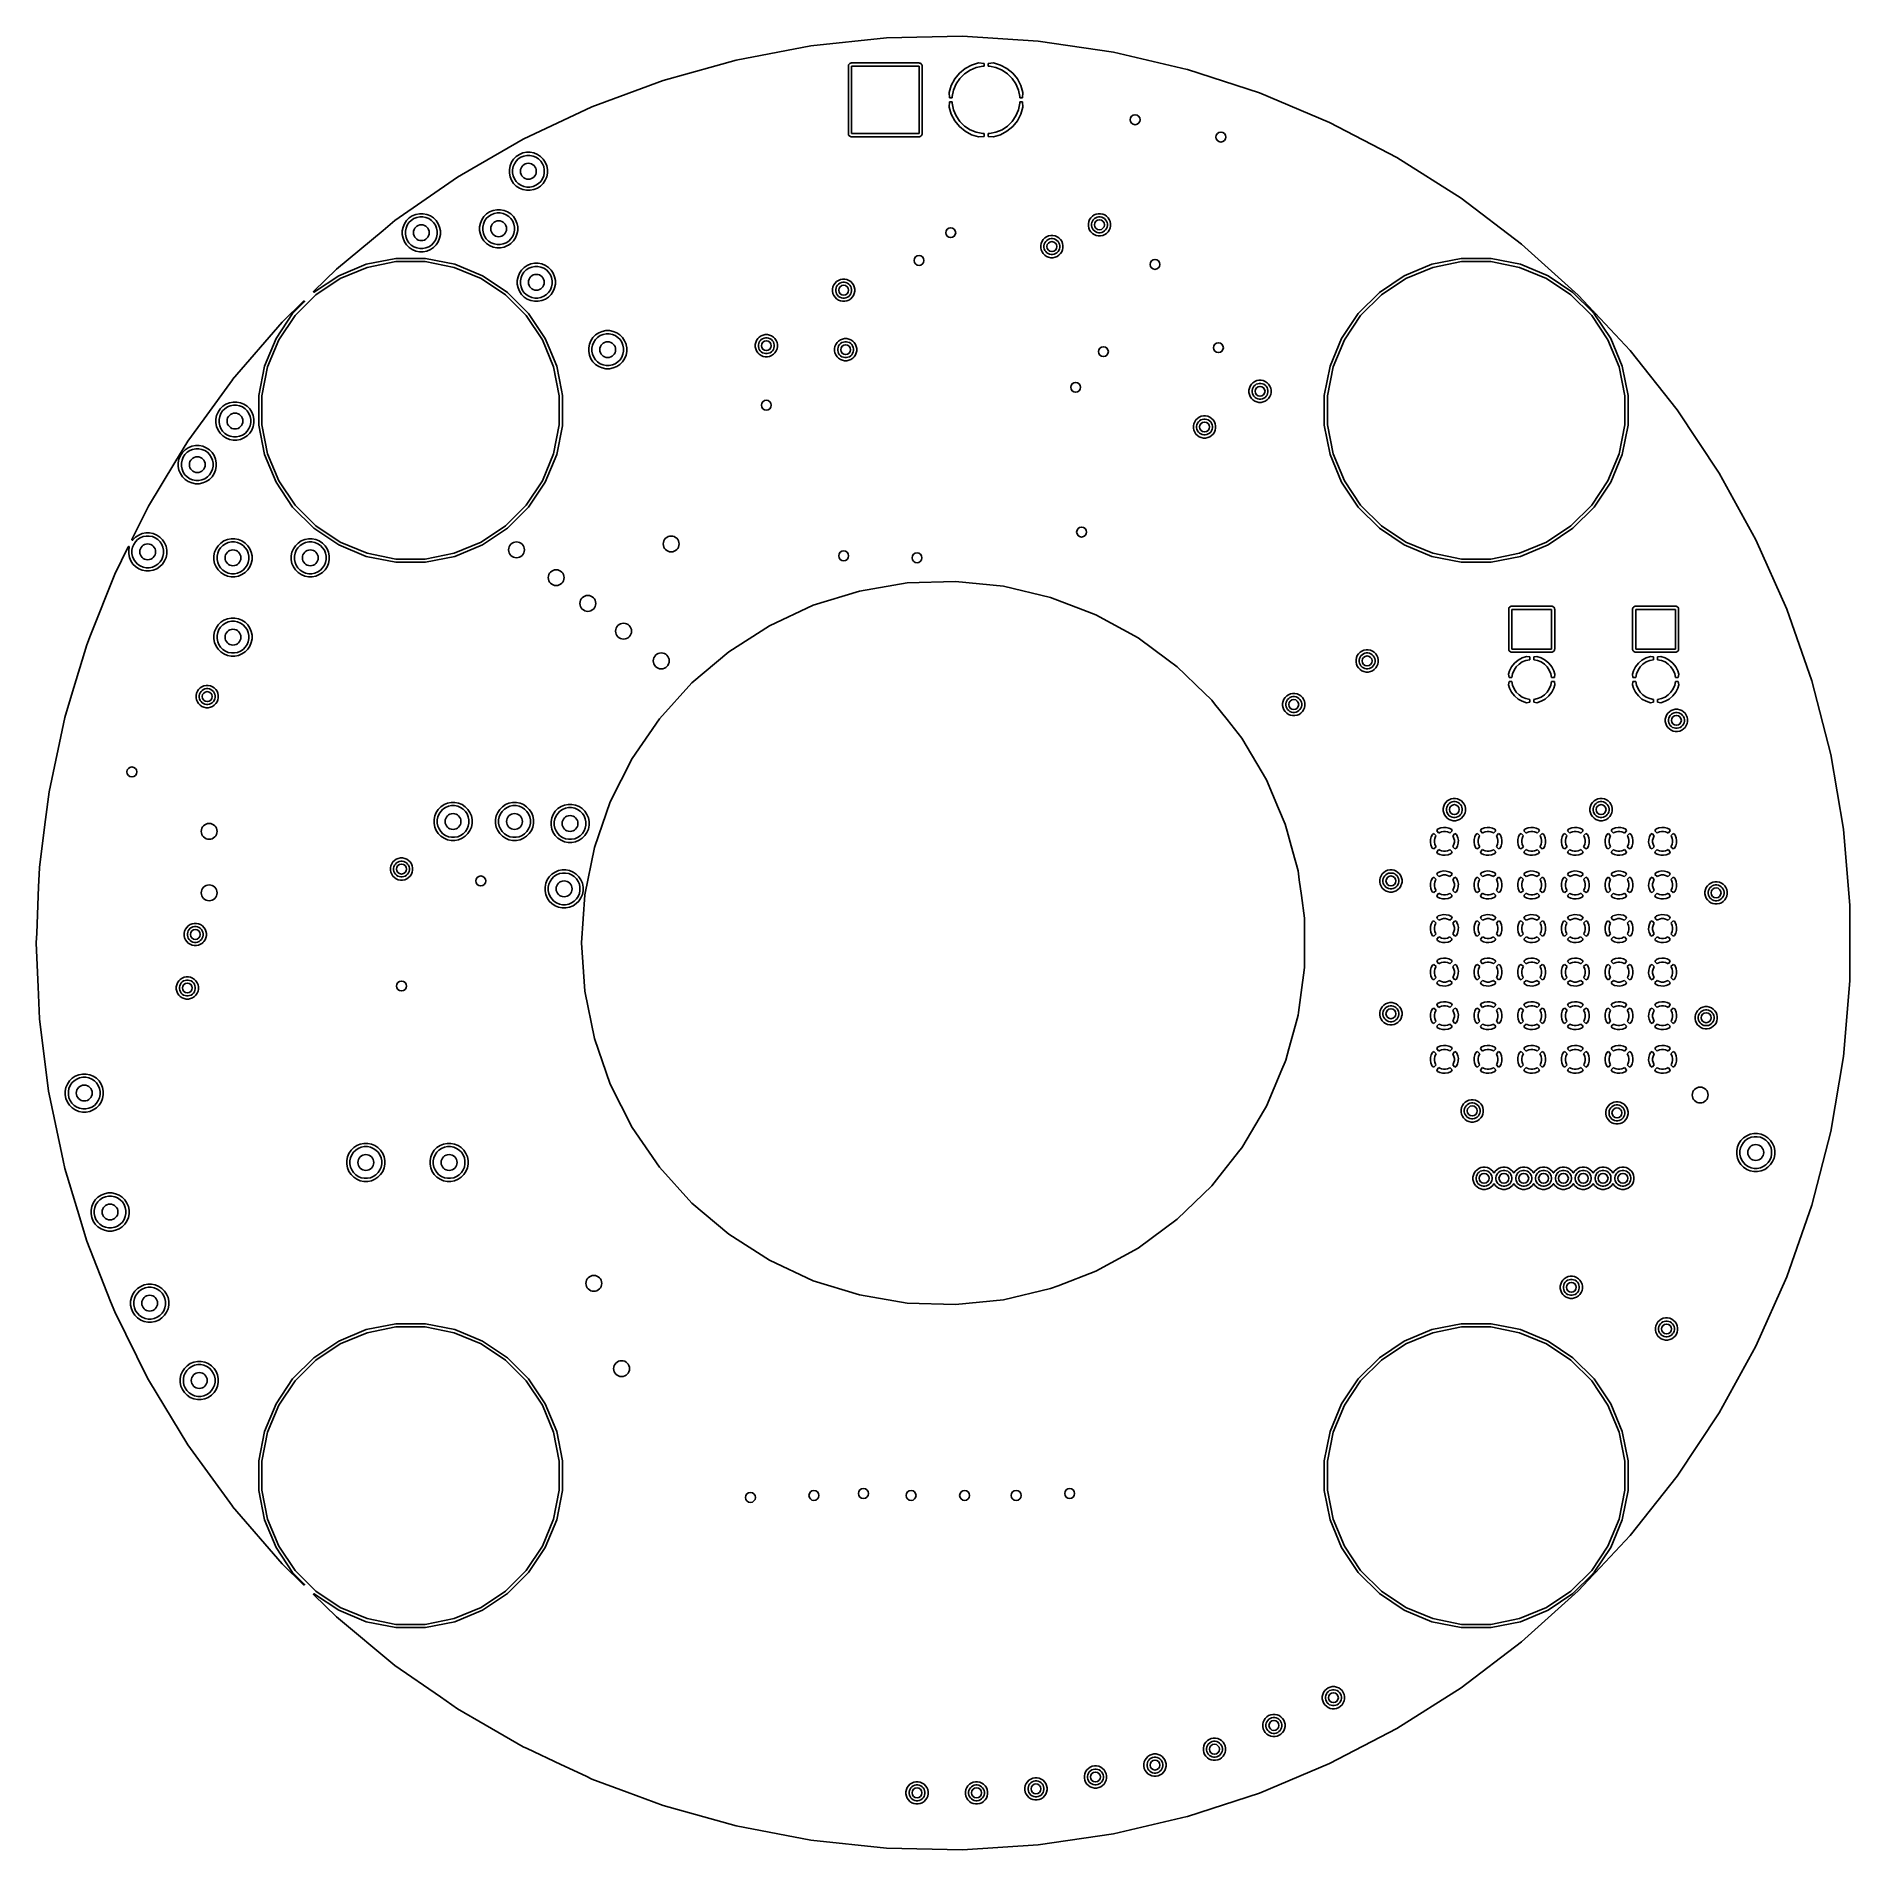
# Model space of a CAD drawing. Extents: x 115.8 to 161.5, y -138.1 to -92.4.
import ezdxf

# ---------------------------------------------------------------- set-up
doc = ezdxf.new("R2010")
doc.units = 0
doc.layers.add('BLACK', color=7, linetype='CONTINUOUS')

msp = doc.modelspace()

# ---------------------------------------------------------------- linework, layer by layer
at = {"layer": 'BLACK', "linetype": 'CONTINUOUS'}
for p, q in [((133.442, -92.9946), (135.323, -92.6359)), ((135.323, -92.6358), (135.324, -92.6357)), ((135.323, -92.6359), (135.323, -92.6358)), ((135.323, -92.6358), (135.323, -92.6358)), ((135.324, -92.6357), (137.228, -92.4356)), ((137.228, -92.4356), (137.228, -92.4355)), ((137.228, -92.4355), (137.229, -92.4355)), ((137.229, -92.4355), (139.143, -92.3954)), ((137.229, -92.4355), (137.229, -92.4355)), ((139.143, -92.3954), (139.144, -92.3954)), ((139.144, -92.3954), (139.145, -92.3954)), ((139.144, -92.3954), (139.144, -92.3954)), ((139.145, -92.3954), (141.055, -92.5156)), ((141.055, -92.5156), (141.056, -92.5156)), ((141.056, -92.5156), (141.056, -92.5157)), ((141.056, -92.5157), (141.057, -92.5157)), ((141.057, -92.5157), (142.951, -92.7955)), ((142.951, -92.7955), (142.951, -92.7955)), ((142.951, -92.7955), (142.951, -92.7956)), ((142.951, -92.7956), (142.952, -92.7957)), ((142.952, -92.7957), (144.816, -93.2329)), ((131.597, -93.5098), (132.929, -93.1378)), ((132.929, -93.1378), (133.441, -92.9949)), ((133.441, -92.9949), (133.441, -92.9948)), ((133.441, -92.9948), (133.442, -92.9948)), ((133.442, -92.9948), (133.442, -92.9946)), ((136.271, -93.1343), (136.27, -93.1506)), ((136.27, -93.1506), (136.27, -94.8494)), ((136.276, -93.1192), (136.271, -93.1343)), ((136.283, -93.1053), (136.276, -93.1192)), ((136.293, -93.0932), (136.283, -93.1053)), ((136.305, -93.0832), (136.293, -93.0932)), ((136.319, -93.0757), (136.305, -93.0832)), ((136.334, -93.0712), (136.319, -93.0757)), ((136.351, -93.0696), (136.334, -93.0712)), ((136.35, -94.85), (136.35, -93.15)), ((136.35, -93.15), (138.05, -93.15)), ((138.049, -93.0696), (136.351, -93.0696)), ((138.066, -93.0712), (138.049, -93.0696)), ((138.05, -93.15), (138.05, -94.85)), ((138.081, -93.0757), (138.066, -93.0712)), ((138.095, -93.0832), (138.081, -93.0757)), ((138.107, -93.0932), (138.095, -93.0832)), ((138.117, -93.1053), (138.107, -93.0932)), ((138.124, -93.1192), (138.117, -93.1053)), ((138.129, -93.1343), (138.124, -93.1192)), ((138.13, -93.1506), (138.129, -93.1343)), ((138.13, -94.8494), (138.13, -93.1506)), ((139.212, -93.2104), (139.068, -93.3286)), ((139.198, -93.3398), (139.337, -93.2467)), ((139.376, -93.1226), (139.212, -93.2104)), ((139.337, -93.2467), (139.492, -93.1827)), ((139.554, -93.0685), (139.376, -93.1226)), ((139.492, -93.1827), (139.656, -93.15)), ((139.69, -93.0781), (139.554, -93.0685)), ((139.656, -93.15), (139.69, -93.15)), ((139.69, -93.15), (139.69, -93.0781)), ((139.926, -93.0685), (139.79, -93.0781)), ((139.79, -93.0781), (139.79, -93.15)), ((139.79, -93.15), (139.824, -93.15)), ((139.824, -93.15), (139.988, -93.1827)), ((140.104, -93.1226), (139.926, -93.0685)), ((139.988, -93.1827), (140.143, -93.2467)), ((140.268, -93.2104), (140.104, -93.1226)), ((140.143, -93.2467), (140.282, -93.3398)), ((140.412, -93.3286), (140.268, -93.2104)), ((144.816, -93.2329), (144.816, -93.2329)), ((144.816, -93.2329), (144.816, -93.2331)), ((144.816, -93.2331), (144.817, -93.2332)), ((144.817, -93.2332), (146.638, -93.8248)), ((129.801, -94.1775), (131.596, -93.5101)), ((131.596, -93.5099), (131.597, -93.5098)), ((131.596, -93.51), (131.596, -93.5099)), ((131.596, -93.5101), (131.596, -93.51)), ((138.862, -93.6369), (138.809, -93.8141)), ((138.95, -93.4727), (138.862, -93.6369)), ((138.89, -93.9163), (138.923, -93.7521)), ((138.923, -93.7521), (138.987, -93.5974)), ((139.068, -93.3286), (138.95, -93.4727)), ((138.987, -93.5974), (139.08, -93.4582)), ((139.08, -93.4582), (139.198, -93.3398)), ((140.282, -93.3398), (140.4, -93.4582)), ((140.4, -93.4582), (140.493, -93.5974)), ((140.53, -93.4727), (140.412, -93.3286)), ((140.493, -93.5974), (140.557, -93.7521)), ((140.618, -93.6369), (140.53, -93.4727)), ((140.557, -93.7521), (140.59, -93.9163)), ((140.671, -93.8141), (140.618, -93.6369)), ((128.068, -94.9932), (129.8, -94.1779)), ((129.8, -94.1779), (129.801, -94.1777)), ((129.8, -94.1779), (129.8, -94.1779)), ((129.801, -94.1777), (129.801, -94.1775)), ((138.809, -93.8141), (138.818, -93.95)), ((138.818, -94.05), (138.809, -94.1859)), ((138.809, -94.1859), (138.862, -94.3631)), ((138.818, -93.95), (138.89, -93.95)), ((138.89, -94.05), (138.818, -94.05)), ((138.89, -93.95), (138.89, -93.9163)), ((138.89, -94.0837), (138.89, -94.05)), ((138.923, -94.2479), (138.89, -94.0837)), ((140.59, -94.0837), (140.557, -94.2479)), ((140.59, -93.9163), (140.59, -93.95)), ((140.59, -93.95), (140.662, -93.95)), ((140.59, -94.05), (140.59, -94.0837)), ((140.662, -94.05), (140.59, -94.05)), ((140.618, -94.3631), (140.671, -94.1859)), ((140.662, -93.95), (140.671, -93.8141)), ((140.671, -94.1859), (140.662, -94.05)), ((146.638, -93.8248), (146.638, -93.8249)), ((146.638, -93.8249), (146.638, -93.8251)), ((146.638, -93.8251), (146.639, -93.8252)), ((146.639, -93.8252), (148.404, -94.5672)), ((138.862, -94.3631), (138.95, -94.5273)), ((138.987, -94.4026), (138.923, -94.2479)), ((138.95, -94.5273), (139.068, -94.6714)), ((139.08, -94.5418), (138.987, -94.4026)), ((139.068, -94.6714), (139.212, -94.7896)), ((139.198, -94.6602), (139.08, -94.5418)), ((139.337, -94.7533), (139.198, -94.6602)), ((140.282, -94.6602), (140.143, -94.7533)), ((140.268, -94.7896), (140.412, -94.6714)), ((140.4, -94.5418), (140.282, -94.6602)), ((140.493, -94.4026), (140.4, -94.5418)), ((140.412, -94.6714), (140.53, -94.5273)), ((140.557, -94.2479), (140.493, -94.4026)), ((140.53, -94.5273), (140.618, -94.3631)), ((148.404, -94.5672), (148.404, -94.5673)), ((148.404, -94.5673), (148.405, -94.5675)), ((148.405, -94.5675), (148.405, -94.5677)), ((148.405, -94.5677), (150.102, -95.4547)), ((126.773, -95.7405), (128.067, -94.9937)), ((128.067, -94.9934), (128.068, -94.9932)), ((128.067, -94.9936), (128.067, -94.9934)), ((128.067, -94.9937), (128.067, -94.9936)), ((136.27, -94.8494), (136.271, -94.8657)), ((136.271, -94.8657), (136.276, -94.8808)), ((136.276, -94.8808), (136.283, -94.8947)), ((136.283, -94.8947), (136.293, -94.9068)), ((136.293, -94.9068), (136.305, -94.9168)), ((136.305, -94.9168), (136.319, -94.9243)), ((136.319, -94.9243), (136.334, -94.9288)), ((136.334, -94.9288), (136.351, -94.9304)), ((138.05, -94.85), (136.35, -94.85)), ((136.351, -94.9304), (138.049, -94.9304)), ((138.049, -94.9304), (138.066, -94.9288)), ((138.066, -94.9288), (138.081, -94.9243)), ((138.081, -94.9243), (138.095, -94.9168)), ((138.095, -94.9168), (138.107, -94.9068)), ((138.107, -94.9068), (138.117, -94.8947)), ((138.117, -94.8947), (138.124, -94.8808)), ((138.124, -94.8808), (138.129, -94.8657)), ((138.129, -94.8657), (138.13, -94.8494)), ((139.212, -94.7896), (139.376, -94.8774)), ((139.492, -94.8173), (139.337, -94.7533)), ((139.376, -94.8774), (139.554, -94.9315)), ((139.656, -94.85), (139.492, -94.8173)), ((139.554, -94.9315), (139.69, -94.9219)), ((139.69, -94.85), (139.656, -94.85)), ((139.69, -94.9219), (139.69, -94.85)), ((139.824, -94.85), (139.79, -94.85)), ((139.79, -94.85), (139.79, -94.9219)), ((139.79, -94.9219), (139.926, -94.9315)), ((139.988, -94.8173), (139.824, -94.85)), ((139.926, -94.9315), (140.104, -94.8774)), ((140.143, -94.7533), (139.988, -94.8173)), ((140.104, -94.8774), (140.268, -94.7896)), ((127.775, -95.5726), (127.738, -95.66)), ((127.827, -95.494), (127.775, -95.5726)), ((127.894, -95.4272), (127.827, -95.494)), ((127.846, -95.6105), (127.889, -95.545)), ((127.889, -95.545), (127.945, -95.4893)), ((127.973, -95.3746), (127.894, -95.4272)), ((127.945, -95.4893), (128.011, -95.4455)), ((128.06, -95.3384), (127.973, -95.3746)), ((128.011, -95.4455), (128.083, -95.4154)), ((128.153, -95.32), (128.06, -95.3384)), ((128.083, -95.4154), (128.161, -95.4)), ((128.247, -95.32), (128.153, -95.32)), ((128.161, -95.4), (128.239, -95.4)), ((128.239, -95.4), (128.317, -95.4154)), ((128.34, -95.3384), (128.247, -95.32)), ((128.317, -95.4154), (128.389, -95.4455)), ((128.427, -95.3746), (128.34, -95.3384)), ((128.389, -95.4455), (128.455, -95.4893)), ((128.506, -95.4272), (128.427, -95.3746)), ((128.455, -95.4893), (128.511, -95.545)), ((128.573, -95.494), (128.506, -95.4272)), ((128.511, -95.545), (128.554, -95.6105)), ((128.625, -95.5726), (128.573, -95.494)), ((128.662, -95.66), (128.625, -95.5726)), ((150.102, -95.4547), (150.102, -95.4548)), ((150.102, -95.4548), (150.102, -95.4551)), ((150.102, -95.4551), (150.103, -95.4553)), ((150.103, -95.4553), (151.719, -96.4812)), ((124.835, -97.0444), (126.408, -95.9516)), ((126.408, -95.9513), (126.409, -95.951)), ((126.408, -95.9515), (126.408, -95.9513)), ((126.408, -95.9516), (126.408, -95.9515)), ((126.409, -95.951), (126.773, -95.7405)), ((127.738, -95.66), (127.72, -95.7527)), ((127.72, -95.7527), (127.72, -95.8473)), ((127.72, -95.8473), (127.738, -95.94)), ((127.738, -95.94), (127.775, -96.0274)), ((127.775, -96.0274), (127.827, -96.106)), ((127.8, -95.7606), (127.815, -95.6833)), ((127.8, -95.8394), (127.8, -95.7606)), ((127.815, -95.9167), (127.8, -95.8394)), ((127.815, -95.6833), (127.846, -95.6105)), ((127.846, -95.9895), (127.815, -95.9167)), ((127.889, -96.055), (127.846, -95.9895)), ((128.554, -95.9895), (128.511, -96.055)), ((128.554, -95.6105), (128.585, -95.6833)), ((128.585, -95.9167), (128.554, -95.9895)), ((128.573, -96.106), (128.625, -96.0274)), ((128.585, -95.6833), (128.6, -95.7606)), ((128.6, -95.8394), (128.585, -95.9167)), ((128.6, -95.7606), (128.6, -95.8394)), ((128.625, -96.0274), (128.662, -95.94)), ((128.68, -95.7527), (128.662, -95.66)), ((128.662, -95.94), (128.68, -95.8473)), ((128.68, -95.8473), (128.68, -95.7527)), ((127.827, -96.106), (127.894, -96.1728)), ((127.945, -96.1107), (127.889, -96.055)), ((127.894, -96.1728), (127.973, -96.2254)), ((128.011, -96.1545), (127.945, -96.1107)), ((127.973, -96.2254), (128.06, -96.2616)), ((128.083, -96.1846), (128.011, -96.1545)), ((128.06, -96.2616), (128.153, -96.28)), ((128.161, -96.2), (128.083, -96.1846)), ((128.153, -96.28), (128.247, -96.28)), ((128.239, -96.2), (128.161, -96.2)), ((128.317, -96.1846), (128.239, -96.2)), ((128.247, -96.28), (128.34, -96.2616)), ((128.389, -96.1545), (128.317, -96.1846)), ((128.34, -96.2616), (128.427, -96.2254)), ((128.455, -96.1107), (128.389, -96.1545)), ((128.427, -96.2254), (128.506, -96.1728)), ((128.511, -96.055), (128.455, -96.1107)), ((128.506, -96.1728), (128.573, -96.106)), ((151.719, -96.4812), (151.72, -96.4813)), ((151.72, -96.4813), (151.72, -96.4816)), ((151.72, -96.4816), (151.72, -96.4818)), ((151.72, -96.4818), (153.245, -97.6395)), ((125.273, -96.9246), (125.194, -96.9772)), ((125.36, -96.8884), (125.273, -96.9246)), ((125.311, -96.9955), (125.383, -96.9654)), ((125.453, -96.87), (125.36, -96.8884)), ((125.383, -96.9654), (125.461, -96.95)), ((125.547, -96.87), (125.453, -96.87)), ((125.461, -96.95), (125.539, -96.95)), ((125.539, -96.95), (125.617, -96.9654)), ((125.64, -96.8884), (125.547, -96.87)), ((125.617, -96.9654), (125.689, -96.9955)), ((125.727, -96.9246), (125.64, -96.8884)), ((125.806, -96.9772), (125.727, -96.9246)), ((127.077, -96.944), (127.025, -97.0226)), ((127.144, -96.8772), (127.077, -96.944)), ((127.139, -96.995), (127.195, -96.9393)), ((127.223, -96.8246), (127.144, -96.8772)), ((127.195, -96.9393), (127.261, -96.8955)), ((127.31, -96.7884), (127.223, -96.8246)), ((127.261, -96.8955), (127.333, -96.8654)), ((127.403, -96.77), (127.31, -96.7884)), ((127.333, -96.8654), (127.411, -96.85)), ((127.497, -96.77), (127.403, -96.77)), ((127.411, -96.85), (127.489, -96.85)), ((127.489, -96.85), (127.567, -96.8654)), ((127.59, -96.7884), (127.497, -96.77)), ((127.567, -96.8654), (127.639, -96.8955)), ((127.677, -96.8246), (127.59, -96.7884)), ((127.639, -96.8955), (127.705, -96.9393)), ((127.756, -96.8772), (127.677, -96.8246)), ((127.705, -96.9393), (127.761, -96.995)), ((127.823, -96.944), (127.756, -96.8772)), ((127.875, -97.0226), (127.823, -96.944)), ((142.422, -96.9325), (142.383, -96.9715)), ((142.467, -96.9019), (142.422, -96.9325)), ((142.518, -96.8808), (142.467, -96.9019)), ((142.505, -96.9728), (142.542, -96.9577)), ((142.572, -96.87), (142.518, -96.8808)), ((142.542, -96.9577), (142.58, -96.95)), ((142.628, -96.87), (142.572, -96.87)), ((142.58, -96.95), (142.62, -96.95)), ((142.62, -96.95), (142.658, -96.9577)), ((142.682, -96.8808), (142.628, -96.87)), ((142.658, -96.9577), (142.695, -96.9728)), ((142.733, -96.9019), (142.682, -96.8808)), ((142.778, -96.9325), (142.733, -96.9019)), ((142.817, -96.9715), (142.778, -96.9325)), ((123.359, -98.2655), (124.536, -97.2917)), ((124.536, -97.2917), (124.835, -97.045)), ((124.536, -97.2917), (124.536, -97.2917)), ((124.835, -97.0446), (124.835, -97.0444)), ((124.835, -97.0449), (124.835, -97.0446)), ((124.835, -97.045), (124.835, -97.0449)), ((125.038, -97.21), (125.02, -97.3027)), ((125.02, -97.3027), (125.02, -97.3973)), ((125.02, -97.3973), (125.038, -97.49)), ((125.075, -97.1226), (125.038, -97.21)), ((125.127, -97.044), (125.075, -97.1226)), ((125.1, -97.3106), (125.115, -97.2333)), ((125.1, -97.3894), (125.1, -97.3106)), ((125.115, -97.4667), (125.1, -97.3894)), ((125.115, -97.2333), (125.146, -97.1605)), ((125.194, -96.9772), (125.127, -97.044)), ((125.146, -97.1605), (125.189, -97.095)), ((125.189, -97.095), (125.245, -97.0393)), ((125.245, -97.0393), (125.311, -96.9955)), ((125.689, -96.9955), (125.755, -97.0393)), ((125.755, -97.0393), (125.811, -97.095)), ((125.873, -97.044), (125.806, -96.9772)), ((125.811, -97.095), (125.854, -97.1605)), ((125.854, -97.1605), (125.885, -97.2333)), ((125.925, -97.1226), (125.873, -97.044)), ((125.885, -97.2333), (125.9, -97.3106)), ((125.9, -97.3894), (125.885, -97.4667)), ((125.9, -97.3106), (125.9, -97.3894)), ((125.96, -97.2062), (125.925, -97.1226)), ((125.96, -97.2063), (125.96, -97.2062)), ((125.962, -97.21), (125.96, -97.2063)), ((125.98, -97.3027), (125.962, -97.21)), ((125.962, -97.49), (125.98, -97.3973)), ((125.98, -97.3973), (125.98, -97.3027)), ((126.988, -97.11), (126.97, -97.2027)), ((126.97, -97.2027), (126.97, -97.2973)), ((126.97, -97.2973), (126.988, -97.39)), ((127.025, -97.0226), (126.988, -97.11)), ((126.988, -97.39), (127.025, -97.4774)), ((127.05, -97.2106), (127.065, -97.1333)), ((127.05, -97.2894), (127.05, -97.2106)), ((127.065, -97.3667), (127.05, -97.2894)), ((127.065, -97.1333), (127.096, -97.0605)), ((127.096, -97.4395), (127.065, -97.3667)), ((127.096, -97.0605), (127.139, -96.995)), ((127.761, -96.995), (127.804, -97.0605)), ((127.804, -97.0605), (127.835, -97.1333)), ((127.835, -97.3667), (127.804, -97.4395)), ((127.835, -97.1333), (127.85, -97.2106)), ((127.85, -97.2894), (127.835, -97.3667)), ((127.85, -97.2106), (127.85, -97.2894)), ((127.912, -97.11), (127.875, -97.0226)), ((127.875, -97.4774), (127.912, -97.39)), ((127.914, -97.1236), (127.912, -97.11)), ((127.912, -97.39), (127.93, -97.2973)), ((127.93, -97.2027), (127.914, -97.1236)), ((127.914, -97.1236), (127.914, -97.1236)), ((127.93, -97.2973), (127.93, -97.2027)), ((141.372, -97.42), (141.318, -97.4308)), ((141.428, -97.42), (141.372, -97.42)), ((141.482, -97.4308), (141.428, -97.42)), ((142.331, -97.0683), (142.32, -97.1224)), ((142.32, -97.1224), (142.32, -97.1776)), ((142.32, -97.1776), (142.331, -97.2317)), ((142.352, -97.0174), (142.331, -97.0683)), ((142.331, -97.2317), (142.352, -97.2826)), ((142.383, -96.9715), (142.352, -97.0174)), ((142.352, -97.2826), (142.383, -97.3285)), ((142.383, -97.3285), (142.422, -97.3675)), ((142.4, -97.1303), (142.408, -97.0917)), ((142.4, -97.1697), (142.4, -97.1303)), ((142.408, -97.2083), (142.4, -97.1697)), ((142.408, -97.0917), (142.423, -97.0553)), ((142.423, -97.2447), (142.408, -97.2083)), ((142.422, -97.3675), (142.467, -97.3981)), ((142.423, -97.0553), (142.445, -97.0225)), ((142.445, -97.2775), (142.423, -97.2447)), ((142.445, -97.0225), (142.473, -96.9946)), ((142.473, -97.3053), (142.445, -97.2775)), ((142.467, -97.3981), (142.518, -97.4192)), ((142.473, -96.9946), (142.505, -96.9728)), ((142.505, -97.3272), (142.473, -97.3053)), ((142.542, -97.3423), (142.505, -97.3272)), ((142.518, -97.4192), (142.572, -97.43)), ((142.58, -97.35), (142.542, -97.3423)), ((142.62, -97.35), (142.58, -97.35)), ((142.658, -97.3423), (142.62, -97.35)), ((142.628, -97.43), (142.682, -97.4192)), ((142.695, -97.3272), (142.658, -97.3423)), ((142.682, -97.4192), (142.733, -97.3981)), ((142.695, -96.9728), (142.727, -96.9946)), ((142.727, -97.3053), (142.695, -97.3272)), ((142.727, -96.9946), (142.755, -97.0225)), ((142.755, -97.2775), (142.727, -97.3053)), ((142.733, -97.3981), (142.778, -97.3675)), ((142.755, -97.0225), (142.777, -97.0553)), ((142.777, -97.2447), (142.755, -97.2775)), ((142.777, -97.0553), (142.792, -97.0917)), ((142.792, -97.2083), (142.777, -97.2447)), ((142.778, -97.3675), (142.817, -97.3285)), ((142.792, -97.0917), (142.8, -97.1303)), ((142.8, -97.1697), (142.792, -97.2083)), ((142.8, -97.1303), (142.8, -97.1697)), ((142.848, -97.0174), (142.817, -96.9715)), ((142.817, -97.3285), (142.848, -97.2826)), ((142.869, -97.0683), (142.848, -97.0174)), ((142.848, -97.2826), (142.869, -97.2317)), ((142.88, -97.1224), (142.869, -97.0683)), ((142.869, -97.2317), (142.88, -97.1776)), ((142.88, -97.1776), (142.88, -97.1224)), ((125.038, -97.49), (125.075, -97.5774)), ((125.075, -97.5774), (125.127, -97.656)), ((125.146, -97.5395), (125.115, -97.4667)), ((125.127, -97.656), (125.194, -97.7228)), ((125.189, -97.605), (125.146, -97.5395)), ((125.245, -97.6607), (125.189, -97.605)), ((125.194, -97.7228), (125.273, -97.7754)), ((125.311, -97.7045), (125.245, -97.6607)), ((125.273, -97.7754), (125.36, -97.8116)), ((125.383, -97.7346), (125.311, -97.7045)), ((125.36, -97.8116), (125.453, -97.83)), ((125.461, -97.75), (125.383, -97.7346)), ((125.453, -97.83), (125.547, -97.83)), ((125.539, -97.75), (125.461, -97.75)), ((125.617, -97.7346), (125.539, -97.75)), ((125.547, -97.83), (125.64, -97.8116)), ((125.689, -97.7045), (125.617, -97.7346)), ((125.64, -97.8116), (125.727, -97.7754)), ((125.755, -97.6607), (125.689, -97.7045)), ((125.727, -97.7754), (125.806, -97.7228)), ((125.811, -97.605), (125.755, -97.6607)), ((125.806, -97.7228), (125.873, -97.656)), ((125.854, -97.5395), (125.811, -97.605)), ((125.885, -97.4667), (125.854, -97.5395)), ((125.873, -97.656), (125.925, -97.5774)), ((125.925, -97.5774), (125.962, -97.49)), ((127.025, -97.4774), (127.077, -97.556)), ((127.077, -97.556), (127.144, -97.6228)), ((127.139, -97.505), (127.096, -97.4395)), ((127.195, -97.5607), (127.139, -97.505)), ((127.144, -97.6228), (127.223, -97.6754)), ((127.261, -97.6045), (127.195, -97.5607)), ((127.223, -97.6754), (127.31, -97.7116)), ((127.333, -97.6346), (127.261, -97.6045)), ((127.31, -97.7116), (127.403, -97.73)), ((127.411, -97.65), (127.333, -97.6346)), ((127.403, -97.73), (127.497, -97.73)), ((127.489, -97.65), (127.411, -97.65)), ((127.567, -97.6346), (127.489, -97.65)), ((127.497, -97.73), (127.59, -97.7116)), ((127.639, -97.6045), (127.567, -97.6346)), ((127.59, -97.7116), (127.677, -97.6754)), ((127.705, -97.5607), (127.639, -97.6045)), ((127.677, -97.6754), (127.699, -97.6606)), ((127.699, -97.6606), (127.756, -97.6228)), ((127.699, -97.6606), (127.699, -97.6606)), ((127.761, -97.505), (127.705, -97.5607)), ((127.756, -97.6228), (127.823, -97.556)), ((127.804, -97.4395), (127.761, -97.505)), ((127.823, -97.556), (127.875, -97.4774)), ((141.131, -97.6183), (141.12, -97.6724)), ((141.12, -97.6724), (141.12, -97.7276)), ((141.12, -97.7276), (141.131, -97.7817)), ((141.152, -97.5674), (141.131, -97.6183)), ((141.131, -97.7817), (141.152, -97.8326)), ((141.183, -97.5215), (141.152, -97.5674)), ((141.152, -97.8326), (141.183, -97.8785)), ((141.222, -97.4825), (141.183, -97.5215)), ((141.183, -97.8785), (141.222, -97.9175)), ((141.2, -97.6803), (141.208, -97.6417)), ((141.2, -97.7197), (141.2, -97.6803)), ((141.208, -97.7583), (141.2, -97.7197)), ((141.208, -97.6417), (141.223, -97.6053)), ((141.223, -97.7947), (141.208, -97.7583)), ((141.267, -97.4519), (141.222, -97.4825)), ((141.223, -97.6053), (141.245, -97.5725)), ((141.245, -97.8275), (141.223, -97.7947)), ((141.245, -97.5725), (141.273, -97.5446)), ((141.273, -97.8554), (141.245, -97.8275)), ((141.318, -97.4308), (141.267, -97.4519)), ((141.273, -97.5446), (141.305, -97.5228)), ((141.305, -97.8772), (141.273, -97.8554)), ((141.305, -97.5228), (141.342, -97.5077)), ((141.342, -97.8923), (141.305, -97.8772)), ((141.342, -97.5077), (141.38, -97.5)), ((141.38, -97.5), (141.42, -97.5)), ((141.42, -97.5), (141.458, -97.5077)), ((141.458, -97.5077), (141.495, -97.5228)), ((141.495, -97.8772), (141.458, -97.8923)), ((141.533, -97.4519), (141.482, -97.4308)), ((141.495, -97.5228), (141.527, -97.5446)), ((141.527, -97.8554), (141.495, -97.8772)), ((141.527, -97.5446), (141.555, -97.5725)), ((141.555, -97.8275), (141.527, -97.8554)), ((141.578, -97.4825), (141.533, -97.4519)), ((141.555, -97.5725), (141.577, -97.6053)), ((141.577, -97.7947), (141.555, -97.8275)), ((141.577, -97.6053), (141.592, -97.6417)), ((141.592, -97.7583), (141.577, -97.7947)), ((141.617, -97.5215), (141.578, -97.4825)), ((141.578, -97.9175), (141.617, -97.8785)), ((141.592, -97.6417), (141.6, -97.6803)), ((141.6, -97.7197), (141.592, -97.7583)), ((141.6, -97.6803), (141.6, -97.7197)), ((141.648, -97.5674), (141.617, -97.5215)), ((141.617, -97.8785), (141.648, -97.8326)), ((141.669, -97.6183), (141.648, -97.5674)), ((141.648, -97.8326), (141.669, -97.7817)), ((141.68, -97.6724), (141.669, -97.6183)), ((141.669, -97.7817), (141.68, -97.7276)), ((141.68, -97.7276), (141.68, -97.6724)), ((142.572, -97.43), (142.628, -97.43)), ((153.245, -97.6395), (153.246, -97.6396)), ((153.246, -97.6396), (153.246, -97.6399)), ((153.246, -97.6399), (153.246, -97.6401)), ((153.246, -97.6401), (154.669, -98.9213)), ((122.788, -98.8253), (123.358, -98.2662)), ((123.358, -98.2662), (123.359, -98.2661)), ((123.359, -98.2658), (123.359, -98.2655)), ((123.359, -98.2661), (123.359, -98.2658)), ((124.113, -98.1471), (123.416, -98.4358)), ((123.454, -98.5067), (124.136, -98.2241)), ((124.853, -97.9999), (124.113, -98.1471)), ((124.136, -98.2241), (124.861, -98.0799)), ((125.607, -97.9999), (124.853, -97.9999)), ((124.861, -98.0799), (125.599, -98.0799)), ((125.599, -98.0799), (126.324, -98.2241)), ((126.347, -98.1471), (125.607, -97.9999)), ((126.324, -98.2241), (127.006, -98.5067)), ((127.044, -98.4358), (126.347, -98.1471)), ((128.027, -98.294), (127.975, -98.3726)), ((128.094, -98.2272), (128.027, -98.294)), ((128.089, -98.345), (128.145, -98.2893)), ((128.173, -98.1746), (128.094, -98.2272)), ((128.145, -98.2893), (128.211, -98.2455)), ((128.26, -98.1384), (128.173, -98.1746)), ((128.211, -98.2455), (128.283, -98.2154)), ((128.353, -98.12), (128.26, -98.1384)), ((128.283, -98.2154), (128.361, -98.2)), ((128.447, -98.12), (128.353, -98.12)), ((128.361, -98.2), (128.439, -98.2)), ((128.439, -98.2), (128.517, -98.2154)), ((128.54, -98.1384), (128.447, -98.12)), ((128.517, -98.2154), (128.589, -98.2455)), ((128.627, -98.1746), (128.54, -98.1384)), ((128.589, -98.2455), (128.655, -98.2893)), ((128.706, -98.2272), (128.627, -98.1746)), ((128.655, -98.2893), (128.711, -98.345)), ((128.773, -98.294), (128.706, -98.2272)), ((128.825, -98.3726), (128.773, -98.294)), ((141.222, -97.9175), (141.267, -97.9481)), ((141.267, -97.9481), (141.318, -97.9692)), ((141.318, -97.9692), (141.372, -97.98)), ((141.38, -97.9), (141.342, -97.8923)), ((141.372, -97.98), (141.428, -97.98)), ((141.42, -97.9), (141.38, -97.9)), ((141.458, -97.8923), (141.42, -97.9)), ((141.428, -97.98), (141.482, -97.9692)), ((141.482, -97.9692), (141.533, -97.9481)), ((141.533, -97.9481), (141.578, -97.9175)), ((150.983, -98.1471), (150.286, -98.4358)), ((150.324, -98.5067), (151.006, -98.2241)), ((151.723, -97.9999), (150.983, -98.1471)), ((151.006, -98.2241), (151.731, -98.0799)), ((152.477, -97.9999), (151.723, -97.9999)), ((151.731, -98.0799), (152.469, -98.0799)), ((152.469, -98.0799), (153.194, -98.2241)), ((153.217, -98.1471), (152.477, -97.9999)), ((153.194, -98.2241), (153.876, -98.5067)), ((153.914, -98.4358), (153.217, -98.1471)), ((123.416, -98.4358), (122.803, -98.845)), ((122.839, -98.9171), (123.454, -98.5067)), ((127.006, -98.5067), (127.62, -98.9171)), ((127.233, -98.562), (127.044, -98.4358)), ((127.671, -98.855), (127.233, -98.562)), ((127.233, -98.562), (127.233, -98.562)), ((127.938, -98.46), (127.92, -98.5527)), ((127.92, -98.5527), (127.92, -98.6473)), ((127.92, -98.6473), (127.938, -98.74)), ((127.975, -98.3726), (127.938, -98.46)), ((127.938, -98.74), (127.975, -98.8274)), ((128, -98.5606), (128.015, -98.4833)), ((128, -98.6394), (128, -98.5606)), ((128.015, -98.7167), (128, -98.6394)), ((128.015, -98.4833), (128.046, -98.4105)), ((128.046, -98.7895), (128.015, -98.7167)), ((128.046, -98.4105), (128.089, -98.345)), ((128.089, -98.855), (128.046, -98.7895)), ((128.711, -98.345), (128.754, -98.4105)), ((128.754, -98.7895), (128.711, -98.855)), ((128.754, -98.4105), (128.785, -98.4833)), ((128.785, -98.7167), (128.754, -98.7895)), ((128.785, -98.4833), (128.8, -98.5606)), ((128.8, -98.6394), (128.785, -98.7167)), ((128.8, -98.5606), (128.8, -98.6394)), ((128.862, -98.46), (128.825, -98.3726)), ((128.825, -98.8274), (128.851, -98.7663)), ((128.851, -98.7663), (128.862, -98.74)), ((128.851, -98.7663), (128.851, -98.7663)), ((128.88, -98.5527), (128.862, -98.46)), ((128.862, -98.74), (128.88, -98.6473)), ((128.88, -98.6473), (128.88, -98.5527)), ((135.881, -98.7183), (135.87, -98.7724)), ((135.87, -98.7724), (135.87, -98.8276)), ((135.902, -98.6674), (135.881, -98.7183)), ((135.933, -98.6215), (135.902, -98.6674)), ((135.972, -98.5825), (135.933, -98.6215)), ((135.95, -98.7803), (135.958, -98.7417)), ((135.95, -98.8197), (135.95, -98.7803)), ((135.958, -98.7417), (135.973, -98.7053)), ((136.017, -98.5519), (135.972, -98.5825)), ((135.973, -98.7053), (135.995, -98.6725)), ((135.995, -98.6725), (136.023, -98.6446)), ((136.068, -98.5308), (136.017, -98.5519)), ((136.023, -98.6446), (136.055, -98.6228)), ((136.055, -98.6228), (136.092, -98.6077)), ((136.122, -98.52), (136.068, -98.5308)), ((136.092, -98.6077), (136.13, -98.6)), ((136.178, -98.52), (136.122, -98.52)), ((136.13, -98.6), (136.17, -98.6)), ((136.17, -98.6), (136.208, -98.6077)), ((136.232, -98.5308), (136.178, -98.52)), ((136.208, -98.6077), (136.245, -98.6228)), ((136.283, -98.5519), (136.232, -98.5308)), ((136.245, -98.6228), (136.277, -98.6446)), ((136.277, -98.6446), (136.305, -98.6725)), ((136.328, -98.5825), (136.283, -98.5519)), ((136.305, -98.6725), (136.327, -98.7053)), ((136.327, -98.7053), (136.342, -98.7417)), ((136.367, -98.6215), (136.328, -98.5825)), ((136.342, -98.7417), (136.35, -98.7803)), ((136.35, -98.7803), (136.35, -98.8197)), ((136.398, -98.6674), (136.367, -98.6215)), ((136.419, -98.7183), (136.398, -98.6674)), ((136.43, -98.7724), (136.419, -98.7183)), ((136.43, -98.8276), (136.43, -98.7724)), ((150.286, -98.4358), (149.659, -98.855)), ((149.71, -98.9171), (150.324, -98.5067)), ((153.876, -98.5067), (154.49, -98.9171)), ((154.541, -98.855), (153.914, -98.4358)), ((121.99, -99.6058), (122.531, -99.0768)), ((122.549, -99.0949), (122.255, -99.3885)), ((122.317, -99.4395), (122.839, -98.9171)), ((122.531, -99.0767), (122.532, -99.076)), ((122.531, -99.0768), (122.531, -99.0767)), ((122.532, -99.076), (122.533, -99.0752)), ((122.533, -99.0752), (122.534, -99.0747)), ((122.533, -99.0752), (122.533, -99.0752)), ((122.533, -99.0752), (122.533, -99.0752)), ((122.534, -99.0747), (122.535, -99.0741)), ((122.535, -99.074), (122.536, -99.0737)), ((122.535, -99.0741), (122.535, -99.074)), ((122.535, -99.0741), (122.535, -99.0741)), ((122.536, -99.0737), (122.537, -99.0734)), ((122.537, -99.0734), (122.538, -99.0733)), ((122.537, -99.0734), (122.537, -99.0734)), ((122.537, -99.0734), (122.537, -99.0734)), ((122.538, -99.0733), (122.54, -99.0732)), ((122.54, -99.0732), (122.54, -99.0732)), ((122.54, -99.0732), (122.54, -99.0732)), ((122.54, -99.0732), (122.541, -99.0733)), ((122.541, -99.0733), (122.542, -99.0735)), ((122.542, -99.0735), (122.542, -99.0735)), ((122.542, -99.0735), (122.542, -99.0735)), ((122.542, -99.0735), (122.543, -99.0738)), ((122.543, -99.0738), (122.545, -99.0742)), ((122.545, -99.0742), (122.545, -99.0742)), ((122.545, -99.0742), (122.545, -99.0742)), ((122.545, -99.0742), (122.546, -99.0748)), ((122.546, -99.0748), (122.547, -99.0754)), ((122.547, -99.0754), (122.547, -99.0754)), ((122.547, -99.0754), (122.547, -99.0755)), ((122.547, -99.0755), (122.548, -99.0762)), ((122.548, -99.0762), (122.549, -99.077)), ((122.549, -99.077), (122.549, -99.077)), ((122.549, -99.077), (122.549, -99.0771)), ((122.549, -99.0771), (122.549, -99.078)), ((122.549, -99.078), (122.55, -99.0789)), ((122.55, -99.0931), (122.549, -99.094)), ((122.549, -99.094), (122.549, -99.0949)), ((122.55, -99.0789), (122.55, -99.0789)), ((122.55, -99.0789), (122.55, -99.079)), ((122.55, -99.079), (122.551, -99.0801)), ((122.551, -99.0919), (122.55, -99.0929)), ((122.55, -99.0929), (122.55, -99.093)), ((122.55, -99.093), (122.55, -99.0931)), ((122.551, -99.0801), (122.551, -99.0811)), ((122.551, -99.0811), (122.551, -99.0812)), ((122.551, -99.0812), (122.551, -99.0812)), ((122.551, -99.0812), (122.552, -99.0823)), ((122.552, -99.0896), (122.551, -99.0908)), ((122.551, -99.0908), (122.551, -99.0908)), ((122.551, -99.0908), (122.551, -99.0909)), ((122.551, -99.0909), (122.551, -99.0919)), ((122.552, -99.0823), (122.552, -99.0835)), ((122.552, -99.0835), (122.552, -99.0835)), ((122.552, -99.0835), (122.552, -99.0836)), ((122.552, -99.0836), (122.552, -99.0847)), ((122.552, -99.0847), (122.552, -99.0859)), ((122.552, -99.0859), (122.552, -99.086)), ((122.552, -99.086), (122.552, -99.0861)), ((122.552, -99.0861), (122.552, -99.0872)), ((122.552, -99.0872), (122.552, -99.0884)), ((122.552, -99.0884), (122.552, -99.0885)), ((122.552, -99.0885), (122.552, -99.0885)), ((122.552, -99.0885), (122.552, -99.0896)), ((122.784, -98.8307), (122.785, -98.8295)), ((122.784, -98.8318), (122.784, -98.8307)), ((122.784, -98.8319), (122.784, -98.8318)), ((122.784, -98.8318), (122.784, -98.8318)), ((122.784, -98.8331), (122.784, -98.8319)), ((122.784, -98.8342), (122.784, -98.8331)), ((122.784, -98.8343), (122.784, -98.8342)), ((122.784, -98.8355), (122.784, -98.8343)), ((122.784, -98.8343), (122.784, -98.8343)), ((122.784, -98.8367), (122.784, -98.8355)), ((122.784, -98.8368), (122.784, -98.8367)), ((122.784, -98.8379), (122.784, -98.8368)), ((122.784, -98.8368), (122.784, -98.8368)), ((122.785, -98.8391), (122.784, -98.8379)), ((122.785, -98.8284), (122.786, -98.8273)), ((122.785, -98.8294), (122.785, -98.8284)), ((122.785, -98.8295), (122.785, -98.8294)), ((122.785, -98.8295), (122.785, -98.8295)), ((122.785, -98.8392), (122.785, -98.8391)), ((122.785, -98.8391), (122.785, -98.8391)), ((122.785, -98.8402), (122.785, -98.8392)), ((122.786, -98.8413), (122.785, -98.8402)), ((122.786, -98.8272), (122.787, -98.8263)), ((122.786, -98.8273), (122.786, -98.8272)), ((122.786, -98.8273), (122.786, -98.8273)), ((122.786, -98.8414), (122.786, -98.8413)), ((122.786, -98.8413), (122.786, -98.8413)), ((122.787, -98.8423), (122.786, -98.8414)), ((122.787, -98.8254), (122.788, -98.8253)), ((122.787, -98.8263), (122.787, -98.8254)), ((122.787, -98.8254), (122.787, -98.8254)), ((122.787, -98.8432), (122.787, -98.8423)), ((122.787, -98.8433), (122.787, -98.8432)), ((122.788, -98.8441), (122.787, -98.8433)), ((122.787, -98.8433), (122.787, -98.8433)), ((122.789, -98.8448), (122.788, -98.8441)), ((122.789, -98.8449), (122.789, -98.8448)), ((122.79, -98.8455), (122.789, -98.8449)), ((122.789, -98.8449), (122.789, -98.8449)), ((122.791, -98.846), (122.79, -98.8455)), ((122.791, -98.8461), (122.791, -98.846)), ((122.793, -98.8464), (122.791, -98.8461)), ((122.791, -98.8461), (122.791, -98.8461)), ((122.794, -98.8468), (122.793, -98.8464)), ((122.795, -98.847), (122.794, -98.8468)), ((122.794, -98.8468), (122.794, -98.8468)), ((122.794, -98.8468), (122.794, -98.8468)), ((122.796, -98.8471), (122.795, -98.847)), ((122.797, -98.847), (122.796, -98.8471)), ((122.796, -98.8471), (122.796, -98.8471)), ((122.796, -98.8471), (122.796, -98.8471)), ((122.799, -98.8469), (122.797, -98.847)), ((122.8, -98.8466), (122.799, -98.8469)), ((122.799, -98.8469), (122.799, -98.8469)), ((122.799, -98.8469), (122.799, -98.8469)), ((122.801, -98.8462), (122.8, -98.8466)), ((122.802, -98.8456), (122.801, -98.8462)), ((122.801, -98.8462), (122.801, -98.8462)), ((122.801, -98.8462), (122.801, -98.8462)), ((122.803, -98.8451), (122.802, -98.8456)), ((122.803, -98.845), (122.803, -98.8451)), ((122.803, -98.8451), (122.803, -98.8451)), ((122.803, -98.8451), (122.803, -98.8451)), ((127.62, -98.9171), (128.143, -99.4395)), ((128.205, -99.3885), (127.671, -98.855)), ((127.975, -98.8274), (128.027, -98.906)), ((128.027, -98.906), (128.094, -98.9728)), ((128.145, -98.9107), (128.089, -98.855)), ((128.094, -98.9728), (128.173, -99.0254)), ((128.211, -98.9545), (128.145, -98.9107)), ((128.173, -99.0254), (128.26, -99.0616)), ((128.283, -98.9846), (128.211, -98.9545)), ((128.26, -99.0616), (128.353, -99.08)), ((128.361, -99), (128.283, -98.9846)), ((128.353, -99.08), (128.447, -99.08)), ((128.439, -99), (128.361, -99)), ((128.517, -98.9846), (128.439, -99)), ((128.447, -99.08), (128.54, -99.0616)), ((128.589, -98.9545), (128.517, -98.9846)), ((128.54, -99.0616), (128.627, -99.0254)), ((128.655, -98.9107), (128.589, -98.9545)), ((128.627, -99.0254), (128.706, -98.9728)), ((128.711, -98.855), (128.655, -98.9107)), ((128.706, -98.9728), (128.773, -98.906)), ((128.773, -98.906), (128.825, -98.8274)), ((135.87, -98.8276), (135.881, -98.8817)), ((135.881, -98.8817), (135.902, -98.9326)), ((135.902, -98.9326), (135.933, -98.9785)), ((135.933, -98.9785), (135.972, -99.0175)), ((135.958, -98.8583), (135.95, -98.8197)), ((135.973, -98.8947), (135.958, -98.8583)), ((135.972, -99.0175), (136.017, -99.0481)), ((135.995, -98.9275), (135.973, -98.8947)), ((136.023, -98.9553), (135.995, -98.9275)), ((136.017, -99.0481), (136.068, -99.0692)), ((136.055, -98.9772), (136.023, -98.9553)), ((136.092, -98.9923), (136.055, -98.9772)), ((136.068, -99.0692), (136.122, -99.08)), ((136.13, -99), (136.092, -98.9923)), ((136.122, -99.08), (136.178, -99.08)), ((136.17, -99), (136.13, -99)), ((136.208, -98.9923), (136.17, -99)), ((136.178, -99.08), (136.232, -99.0692)), ((136.245, -98.9772), (136.208, -98.9923)), ((136.232, -99.0692), (136.283, -99.0481)), ((136.277, -98.9553), (136.245, -98.9772)), ((136.305, -98.9275), (136.277, -98.9553)), ((136.283, -99.0481), (136.328, -99.0175)), ((136.327, -98.8947), (136.305, -98.9275)), ((136.342, -98.8583), (136.327, -98.8947)), ((136.328, -99.0175), (136.367, -98.9785)), ((136.35, -98.8197), (136.342, -98.8583)), ((136.367, -98.9785), (136.398, -98.9326)), ((136.398, -98.9326), (136.419, -98.8817)), ((136.419, -98.8817), (136.43, -98.8276)), ((149.659, -98.855), (149.125, -99.3885)), ((149.187, -99.4395), (149.71, -98.9171)), ((154.49, -98.9171), (155.013, -99.4395)), ((155.043, -99.3562), (154.541, -98.855)), ((154.669, -98.9213), (154.669, -98.9214)), ((154.669, -98.9214), (154.67, -98.9218)), ((154.67, -98.9218), (154.67, -98.9221)), ((154.67, -98.9221), (155.061, -99.3386)), ((120.739, -101.056), (121.99, -99.6066)), ((122.255, -99.3885), (121.836, -100.016)), ((121.907, -100.054), (122.317, -99.4395)), ((121.99, -99.6062), (121.99, -99.6058)), ((121.99, -99.6065), (121.99, -99.6062)), ((121.99, -99.6066), (121.99, -99.6065)), ((128.143, -99.4395), (128.553, -100.054)), ((128.624, -100.016), (128.205, -99.3885)), ((149.125, -99.3885), (148.706, -100.016)), ((148.777, -100.054), (149.187, -99.4395)), ((155.013, -99.4395), (155.423, -100.054)), ((155.044, -99.3569), (155.043, -99.3562)), ((155.044, -99.3576), (155.044, -99.3569)), ((155.044, -99.3577), (155.044, -99.3576)), ((155.045, -99.3578), (155.044, -99.3577)), ((155.046, -99.3583), (155.045, -99.3578)), ((155.046, -99.3588), (155.046, -99.3583)), ((155.047, -99.3589), (155.046, -99.3588)), ((155.047, -99.359), (155.047, -99.3589)), ((155.048, -99.3593), (155.047, -99.359)), ((155.049, -99.3596), (155.048, -99.3593)), ((155.049, -99.3597), (155.049, -99.3596)), ((155.049, -99.3596), (155.049, -99.3596)), ((155.05, -99.3598), (155.049, -99.3597)), ((155.051, -99.3599), (155.05, -99.3598)), ((155.052, -99.3599), (155.051, -99.3599)), ((155.051, -99.3599), (155.051, -99.3599)), ((155.053, -99.3598), (155.052, -99.3599)), ((155.054, -99.3598), (155.053, -99.3598)), ((155.055, -99.3594), (155.054, -99.3597)), ((155.054, -99.3597), (155.054, -99.3597)), ((155.054, -99.3597), (155.054, -99.3598)), ((155.056, -99.3591), (155.055, -99.3594)), ((155.057, -99.359), (155.056, -99.3591)), ((155.056, -99.3591), (155.056, -99.3591)), ((155.058, -99.3581), (155.057, -99.3585)), ((155.057, -99.3585), (155.057, -99.359)), ((155.059, -99.3579), (155.058, -99.3581)), ((155.06, -99.3566), (155.059, -99.3572)), ((155.059, -99.3572), (155.059, -99.3578)), ((155.059, -99.3578), (155.059, -99.3579)), ((155.061, -99.3563), (155.06, -99.3564)), ((155.06, -99.3564), (155.06, -99.3566)), ((155.061, -99.3386), (155.061, -99.3387)), ((155.061, -99.3387), (155.062, -99.3395)), ((155.062, -99.3547), (155.061, -99.3555)), ((155.061, -99.3555), (155.061, -99.3563)), ((155.062, -99.3395), (155.062, -99.3403)), ((155.062, -99.3403), (155.062, -99.3405)), ((155.062, -99.3405), (155.063, -99.3407)), ((155.063, -99.3535), (155.062, -99.3544)), ((155.062, -99.3544), (155.062, -99.3545)), ((155.062, -99.3545), (155.062, -99.3547)), ((155.063, -99.3407), (155.063, -99.3416)), ((155.063, -99.3416), (155.063, -99.3425)), ((155.063, -99.3425), (155.064, -99.3427)), ((155.064, -99.3512), (155.063, -99.3522)), ((155.063, -99.3522), (155.063, -99.3524)), ((155.063, -99.3524), (155.063, -99.3526)), ((155.063, -99.3526), (155.063, -99.3535)), ((155.064, -99.3427), (155.064, -99.3429)), ((155.064, -99.3429), (155.064, -99.3439)), ((155.064, -99.3439), (155.064, -99.3449)), ((155.064, -99.3449), (155.064, -99.3451)), ((155.064, -99.3451), (155.064, -99.3453)), ((155.064, -99.3453), (155.064, -99.3463)), ((155.064, -99.3463), (155.064, -99.3474)), ((155.064, -99.3474), (155.064, -99.3476)), ((155.064, -99.3476), (155.064, -99.3478)), ((155.064, -99.3478), (155.064, -99.3488)), ((155.064, -99.3488), (155.064, -99.3498)), ((155.064, -99.3498), (155.064, -99.35)), ((155.064, -99.35), (155.064, -99.3502)), ((155.064, -99.3502), (155.064, -99.3512)), ((155.077, -99.3848), (155.078, -99.3838)), ((155.077, -99.385), (155.077, -99.3848)), ((155.077, -99.3852), (155.077, -99.385)), ((155.077, -99.3863), (155.077, -99.3852)), ((155.077, -99.3873), (155.077, -99.3863)), ((155.077, -99.3875), (155.077, -99.3873)), ((155.077, -99.3877), (155.077, -99.3875)), ((155.077, -99.3887), (155.077, -99.3877)), ((155.077, -99.3898), (155.077, -99.3887)), ((155.077, -99.3899), (155.077, -99.3898)), ((155.077, -99.3901), (155.077, -99.3899)), ((155.078, -99.3911), (155.077, -99.3901)), ((155.078, -99.3825), (155.079, -99.3816)), ((155.078, -99.3827), (155.078, -99.3825)), ((155.078, -99.3828), (155.078, -99.3827)), ((155.078, -99.3838), (155.078, -99.3828)), ((155.078, -99.3922), (155.078, -99.3911)), ((155.078, -99.3923), (155.078, -99.3922)), ((155.078, -99.3925), (155.078, -99.3923)), ((155.078, -99.3935), (155.078, -99.3925)), ((155.079, -99.3944), (155.078, -99.3935)), ((155.079, -99.3805), (155.08, -99.3803)), ((155.079, -99.3807), (155.079, -99.3805)), ((155.079, -99.3816), (155.079, -99.3807)), ((155.079, -99.3945), (155.079, -99.3944)), ((155.079, -99.3947), (155.079, -99.3945)), ((155.079, -99.3949), (155.079, -99.3947)), ((155.494, -100.016), (155.079, -99.3949)), ((155.08, -99.3796), (155.081, -99.3788)), ((155.08, -99.3803), (155.08, -99.3796)), ((155.081, -99.3785), (155.082, -99.3779)), ((155.081, -99.3786), (155.081, -99.3785)), ((155.081, -99.3788), (155.081, -99.3786)), ((155.082, -99.3779), (155.083, -99.3772)), ((155.083, -99.377), (155.084, -99.3765)), ((155.083, -99.3771), (155.083, -99.377)), ((155.083, -99.3772), (155.083, -99.3771)), ((155.084, -99.3765), (155.085, -99.3761)), ((155.085, -99.3759), (155.086, -99.3756)), ((155.085, -99.376), (155.085, -99.3759)), ((155.085, -99.3761), (155.085, -99.376)), ((155.086, -99.3756), (155.087, -99.3753)), ((155.087, -99.3753), (155.088, -99.3753)), ((155.088, -99.3753), (155.089, -99.3752)), ((155.088, -99.3753), (155.088, -99.3753)), ((155.089, -99.3752), (155.09, -99.3751)), ((155.09, -99.3751), (155.09, -99.3751)), ((155.09, -99.3751), (155.09, -99.3751)), ((155.09, -99.3751), (155.091, -99.3753)), ((155.091, -99.3753), (155.092, -99.3754)), ((155.092, -99.3754), (155.093, -99.3754)), ((155.093, -99.3754), (155.093, -99.3755)), ((155.093, -99.3755), (155.094, -99.3758)), ((155.094, -99.3758), (155.095, -99.3761)), ((155.095, -99.3761), (155.095, -99.3762)), ((155.095, -99.3762), (155.095, -99.3762)), ((155.095, -99.3762), (155.096, -99.3768)), ((155.096, -99.3768), (155.097, -99.3773)), ((155.097, -99.3773), (155.097, -99.3774)), ((155.097, -99.3774), (155.097, -99.3775)), ((155.097, -99.3775), (155.098, -99.3782)), ((155.098, -99.3782), (155.099, -99.3788)), ((155.099, -99.3788), (155.099, -99.379)), ((155.099, -99.379), (155.099, -99.3791)), ((155.099, -99.3791), (155.981, -100.318)), ((121.836, -100.016), (121.547, -100.713)), ((121.624, -100.736), (121.907, -100.054)), ((128.553, -100.054), (128.836, -100.736)), ((128.724, -100.256), (128.624, -100.016)), ((129.738, -100.16), (129.72, -100.253)), ((129.775, -100.073), (129.738, -100.16)), ((129.827, -99.994), (129.775, -100.073)), ((129.815, -100.183), (129.846, -100.111)), ((129.894, -99.9272), (129.827, -99.994)), ((129.846, -100.111), (129.889, -100.045)), ((129.889, -100.045), (129.945, -99.9893)), ((129.973, -99.8746), (129.894, -99.9272)), ((129.945, -99.9893), (130.011, -99.9455)), ((130.06, -99.8384), (129.973, -99.8746)), ((130.011, -99.9455), (130.083, -99.9154)), ((130.153, -99.82), (130.06, -99.8384)), ((130.083, -99.9154), (130.161, -99.9)), ((130.247, -99.82), (130.153, -99.82)), ((130.161, -99.9), (130.239, -99.9)), ((130.239, -99.9), (130.317, -99.9154)), ((130.34, -99.8384), (130.247, -99.82)), ((130.317, -99.9154), (130.389, -99.9455)), ((130.427, -99.8746), (130.34, -99.8384)), ((130.389, -99.9455), (130.455, -99.9893)), ((130.506, -99.9272), (130.427, -99.8746)), ((130.455, -99.9893), (130.511, -100.045)), ((130.573, -99.994), (130.506, -99.9272)), ((130.511, -100.045), (130.554, -100.111)), ((130.554, -100.111), (130.585, -100.183)), ((130.625, -100.073), (130.573, -99.994)), ((130.662, -100.16), (130.625, -100.073)), ((130.664, -100.174), (130.662, -100.16)), ((133.931, -100.118), (133.92, -100.172)), ((133.952, -100.067), (133.931, -100.118)), ((133.983, -100.022), (133.952, -100.067)), ((134.022, -99.9825), (133.983, -100.022)), ((134, -100.18), (134.008, -100.142)), ((134.008, -100.142), (134.023, -100.105)), ((134.067, -99.9519), (134.022, -99.9825)), ((134.023, -100.105), (134.045, -100.073)), ((134.045, -100.073), (134.073, -100.045)), ((134.118, -99.9308), (134.067, -99.9519)), ((134.073, -100.045), (134.105, -100.023)), ((134.105, -100.023), (134.142, -100.008)), ((134.172, -99.92), (134.118, -99.9308)), ((134.142, -100.008), (134.18, -100)), ((134.228, -99.92), (134.172, -99.92)), ((134.18, -100), (134.22, -100)), ((134.22, -100), (134.258, -100.008)), ((134.282, -99.9308), (134.228, -99.92)), ((134.258, -100.008), (134.295, -100.023)), ((134.333, -99.9519), (134.282, -99.9308)), ((134.295, -100.023), (134.327, -100.045)), ((134.327, -100.045), (134.355, -100.073)), ((134.378, -99.9825), (134.333, -99.9519)), ((134.355, -100.073), (134.377, -100.105)), ((134.377, -100.105), (134.392, -100.142)), ((134.417, -100.022), (134.378, -99.9825)), ((134.392, -100.142), (134.4, -100.18)), ((134.448, -100.067), (134.417, -100.022)), ((134.469, -100.118), (134.448, -100.067)), ((134.48, -100.172), (134.469, -100.118)), ((135.952, -100.167), (135.931, -100.218)), ((135.983, -100.122), (135.952, -100.167)), ((136.022, -100.083), (135.983, -100.122)), ((136.067, -100.052), (136.022, -100.083)), ((136.045, -100.173), (136.073, -100.145)), ((136.118, -100.031), (136.067, -100.052)), ((136.073, -100.145), (136.105, -100.123)), ((136.105, -100.123), (136.142, -100.108)), ((136.172, -100.02), (136.118, -100.031)), ((136.142, -100.108), (136.18, -100.1)), ((136.228, -100.02), (136.172, -100.02)), ((136.18, -100.1), (136.22, -100.1)), ((136.22, -100.1), (136.258, -100.108)), ((136.282, -100.031), (136.228, -100.02)), ((136.258, -100.108), (136.295, -100.123)), ((136.333, -100.052), (136.282, -100.031)), ((136.295, -100.123), (136.327, -100.145)), ((136.327, -100.145), (136.355, -100.173)), ((136.378, -100.083), (136.333, -100.052)), ((136.417, -100.122), (136.378, -100.083)), ((136.448, -100.167), (136.417, -100.122)), ((136.469, -100.218), (136.448, -100.167)), ((148.706, -100.016), (148.417, -100.713)), ((148.494, -100.736), (148.777, -100.054)), ((155.423, -100.054), (155.706, -100.736)), ((155.783, -100.713), (155.494, -100.016)), ((128.913, -100.713), (128.724, -100.256)), ((128.724, -100.256), (128.724, -100.256)), ((129.72, -100.253), (129.72, -100.347)), ((129.72, -100.347), (129.738, -100.44)), ((129.738, -100.44), (129.775, -100.527)), ((129.775, -100.527), (129.827, -100.606)), ((129.8, -100.261), (129.815, -100.183)), ((129.8, -100.339), (129.8, -100.261)), ((129.815, -100.417), (129.8, -100.339)), ((129.846, -100.489), (129.815, -100.417)), ((129.827, -100.606), (129.894, -100.673)), ((129.889, -100.555), (129.846, -100.489)), ((129.945, -100.611), (129.889, -100.555)), ((130.011, -100.654), (129.945, -100.611)), ((130.455, -100.611), (130.389, -100.654)), ((130.511, -100.555), (130.455, -100.611)), ((130.506, -100.673), (130.573, -100.606)), ((130.554, -100.489), (130.511, -100.555)), ((130.585, -100.417), (130.554, -100.489)), ((130.573, -100.606), (130.625, -100.527)), ((130.585, -100.183), (130.6, -100.261)), ((130.6, -100.339), (130.585, -100.417)), ((130.6, -100.261), (130.6, -100.339)), ((130.625, -100.527), (130.662, -100.44)), ((130.662, -100.44), (130.68, -100.347)), ((130.68, -100.253), (130.664, -100.174)), ((130.664, -100.174), (130.664, -100.174)), ((130.68, -100.347), (130.68, -100.253)), ((133.92, -100.172), (133.92, -100.228)), ((133.92, -100.228), (133.931, -100.282)), ((133.931, -100.282), (133.952, -100.333)), ((133.952, -100.333), (133.983, -100.378)), ((133.983, -100.378), (134.022, -100.417)), ((134, -100.22), (134, -100.18)), ((134.008, -100.258), (134, -100.22)), ((134.023, -100.295), (134.008, -100.258)), ((134.022, -100.417), (134.067, -100.448)), ((134.045, -100.327), (134.023, -100.295)), ((134.073, -100.355), (134.045, -100.327)), ((134.067, -100.448), (134.118, -100.469)), ((134.105, -100.377), (134.073, -100.355)), ((134.142, -100.392), (134.105, -100.377)), ((134.118, -100.469), (134.172, -100.48)), ((134.18, -100.4), (134.142, -100.392)), ((134.172, -100.48), (134.228, -100.48)), ((134.22, -100.4), (134.18, -100.4)), ((134.258, -100.392), (134.22, -100.4)), ((134.228, -100.48), (134.282, -100.469)), ((134.295, -100.377), (134.258, -100.392)), ((134.282, -100.469), (134.333, -100.448)), ((134.327, -100.355), (134.295, -100.377)), ((134.355, -100.327), (134.327, -100.355)), ((134.333, -100.448), (134.378, -100.417)), ((134.377, -100.295), (134.355, -100.327)), ((134.392, -100.258), (134.377, -100.295)), ((134.378, -100.417), (134.417, -100.378)), ((134.4, -100.22), (134.392, -100.258)), ((134.4, -100.18), (134.4, -100.22)), ((134.417, -100.378), (134.448, -100.333)), ((134.448, -100.333), (134.469, -100.282)), ((134.469, -100.282), (134.472, -100.269)), ((134.472, -100.269), (134.48, -100.228)), ((134.472, -100.269), (134.472, -100.269)), ((134.48, -100.228), (134.48, -100.172)), ((135.931, -100.218), (135.92, -100.272)), ((135.92, -100.272), (135.92, -100.328)), ((135.92, -100.328), (135.931, -100.382)), ((135.931, -100.382), (135.952, -100.433)), ((135.952, -100.433), (135.983, -100.478)), ((135.983, -100.478), (136.022, -100.517)), ((136, -100.28), (136.008, -100.242)), ((136, -100.32), (136, -100.28)), ((136.008, -100.358), (136, -100.32)), ((136.008, -100.242), (136.023, -100.205)), ((136.023, -100.395), (136.008, -100.358)), ((136.022, -100.517), (136.067, -100.548)), ((136.023, -100.205), (136.045, -100.173)), ((136.045, -100.427), (136.023, -100.395)), ((136.073, -100.455), (136.045, -100.427)), ((136.067, -100.548), (136.118, -100.569)), ((136.105, -100.477), (136.073, -100.455)), ((136.142, -100.492), (136.105, -100.477)), ((136.118, -100.569), (136.172, -100.58)), ((136.18, -100.5), (136.142, -100.492)), ((136.172, -100.58), (136.228, -100.58)), ((136.22, -100.5), (136.18, -100.5)), ((136.258, -100.492), (136.22, -100.5)), ((136.228, -100.58), (136.282, -100.569)), ((136.295, -100.477), (136.258, -100.492)), ((136.282, -100.569), (136.333, -100.548)), ((136.327, -100.455), (136.295, -100.477)), ((136.355, -100.427), (136.327, -100.455)), ((136.333, -100.548), (136.378, -100.517)), ((136.355, -100.173), (136.377, -100.205)), ((136.377, -100.395), (136.355, -100.427)), ((136.377, -100.205), (136.392, -100.242)), ((136.392, -100.358), (136.377, -100.395)), ((136.378, -100.517), (136.417, -100.478)), ((136.392, -100.242), (136.4, -100.28)), ((136.4, -100.32), (136.392, -100.358)), ((136.4, -100.28), (136.4, -100.32)), ((136.417, -100.478), (136.448, -100.433)), ((136.448, -100.433), (136.469, -100.382)), ((136.48, -100.272), (136.469, -100.218)), ((136.469, -100.382), (136.48, -100.328)), ((136.48, -100.328), (136.48, -100.272)), ((155.981, -100.318), (155.981, -100.318)), ((155.981, -100.318), (155.981, -100.318)), ((155.981, -100.318), (155.981, -100.319)), ((155.981, -100.319), (157.171, -101.819)), ((120.021, -102.044), (120.738, -101.057)), ((120.738, -101.057), (120.738, -101.056)), ((120.738, -101.056), (120.739, -101.056)), ((120.738, -101.057), (120.738, -101.057)), ((121.547, -100.713), (121.4, -101.453)), ((121.48, -101.461), (121.624, -100.736)), ((128.836, -100.736), (128.98, -101.461)), ((129.034, -101.324), (128.913, -100.713)), ((129.894, -100.673), (129.973, -100.725)), ((129.973, -100.725), (130.06, -100.762)), ((130.083, -100.685), (130.011, -100.654)), ((130.06, -100.762), (130.153, -100.78)), ((130.161, -100.7), (130.083, -100.685)), ((130.153, -100.78), (130.247, -100.78)), ((130.239, -100.7), (130.161, -100.7)), ((130.317, -100.685), (130.239, -100.7)), ((130.247, -100.78), (130.34, -100.762)), ((130.389, -100.654), (130.317, -100.685)), ((130.34, -100.762), (130.427, -100.725)), ((130.427, -100.725), (130.506, -100.673)), ((146.568, -101.081), (146.517, -101.102)), ((146.622, -101.07), (146.568, -101.081)), ((146.678, -101.07), (146.622, -101.07)), ((146.732, -101.081), (146.678, -101.07)), ((146.783, -101.102), (146.732, -101.081)), ((148.417, -100.713), (148.27, -101.453)), ((148.35, -101.461), (148.494, -100.736)), ((155.706, -100.736), (155.85, -101.461)), ((155.93, -101.453), (155.783, -100.713)), ((121.4, -101.453), (121.4, -102.207)), ((121.48, -102.199), (121.48, -101.461)), ((128.98, -101.461), (128.98, -102.199)), ((129.06, -101.453), (129.034, -101.324)), ((129.034, -101.324), (129.034, -101.324)), ((129.06, -102.207), (129.06, -101.453)), ((146.381, -101.268), (146.37, -101.322)), ((146.37, -101.322), (146.37, -101.378)), ((146.37, -101.378), (146.381, -101.432)), ((146.402, -101.217), (146.381, -101.268)), ((146.381, -101.432), (146.402, -101.483)), ((146.433, -101.172), (146.402, -101.217)), ((146.402, -101.483), (146.433, -101.528)), ((146.472, -101.133), (146.433, -101.172)), ((146.433, -101.528), (146.472, -101.567)), ((146.45, -101.33), (146.458, -101.292)), ((146.45, -101.37), (146.45, -101.33)), ((146.458, -101.408), (146.45, -101.37)), ((146.458, -101.292), (146.473, -101.255)), ((146.473, -101.445), (146.458, -101.408)), ((146.517, -101.102), (146.472, -101.133)), ((146.473, -101.255), (146.495, -101.223)), ((146.495, -101.477), (146.473, -101.445)), ((146.495, -101.223), (146.523, -101.195)), ((146.523, -101.505), (146.495, -101.477)), ((146.523, -101.195), (146.555, -101.173)), ((146.555, -101.527), (146.523, -101.505)), ((146.555, -101.173), (146.592, -101.158)), ((146.592, -101.542), (146.555, -101.527)), ((146.592, -101.158), (146.63, -101.15)), ((146.63, -101.15), (146.67, -101.15)), ((146.67, -101.15), (146.708, -101.158)), ((146.708, -101.158), (146.745, -101.173)), ((146.745, -101.527), (146.708, -101.542)), ((146.745, -101.173), (146.777, -101.195)), ((146.777, -101.505), (146.745, -101.527)), ((146.777, -101.195), (146.805, -101.223)), ((146.805, -101.477), (146.777, -101.505)), ((146.828, -101.133), (146.783, -101.102)), ((146.805, -101.223), (146.827, -101.255)), ((146.827, -101.445), (146.805, -101.477)), ((146.827, -101.255), (146.842, -101.292)), ((146.842, -101.408), (146.827, -101.445)), ((146.867, -101.172), (146.828, -101.133)), ((146.828, -101.567), (146.867, -101.528)), ((146.842, -101.292), (146.85, -101.33)), ((146.85, -101.37), (146.842, -101.408)), ((146.85, -101.33), (146.85, -101.37)), ((146.898, -101.217), (146.867, -101.172)), ((146.867, -101.528), (146.898, -101.483)), ((146.919, -101.268), (146.898, -101.217)), ((146.898, -101.483), (146.919, -101.432)), ((146.93, -101.322), (146.919, -101.268)), ((146.919, -101.432), (146.93, -101.378)), ((146.93, -101.378), (146.93, -101.322)), ((148.27, -101.453), (148.27, -102.207)), ((148.35, -102.199), (148.35, -101.461)), ((155.85, -101.461), (155.85, -102.199)), ((155.93, -102.207), (155.93, -101.453)), ((120.338, -101.96), (120.32, -102.053)), ((120.375, -101.873), (120.338, -101.96)), ((120.427, -101.794), (120.375, -101.873)), ((120.4, -102.061), (120.415, -101.983)), ((120.415, -101.983), (120.446, -101.911)), ((120.494, -101.727), (120.427, -101.794)), ((120.446, -101.911), (120.489, -101.845)), ((120.489, -101.845), (120.545, -101.789)), ((120.573, -101.675), (120.494, -101.727)), ((120.545, -101.789), (120.611, -101.746)), ((120.66, -101.638), (120.573, -101.675)), ((120.611, -101.746), (120.683, -101.715)), ((120.753, -101.62), (120.66, -101.638)), ((120.683, -101.715), (120.761, -101.7)), ((120.847, -101.62), (120.753, -101.62)), ((120.761, -101.7), (120.839, -101.7)), ((120.839, -101.7), (120.917, -101.715)), ((120.94, -101.638), (120.847, -101.62)), ((120.917, -101.715), (120.989, -101.746)), ((121.027, -101.675), (120.94, -101.638)), ((120.989, -101.746), (121.055, -101.789)), ((121.106, -101.727), (121.027, -101.675)), ((121.055, -101.789), (121.111, -101.845)), ((121.173, -101.794), (121.106, -101.727)), ((121.111, -101.845), (121.154, -101.911)), ((121.154, -101.911), (121.185, -101.983)), ((121.225, -101.873), (121.173, -101.794)), ((121.185, -101.983), (121.2, -102.061)), ((121.262, -101.96), (121.225, -101.873)), ((121.28, -102.053), (121.262, -101.96)), ((145.168, -101.981), (145.117, -102.002)), ((145.222, -101.97), (145.168, -101.981)), ((145.278, -101.97), (145.222, -101.97)), ((145.332, -101.981), (145.278, -101.97)), ((145.383, -102.002), (145.332, -101.981)), ((146.472, -101.567), (146.517, -101.598)), ((146.517, -101.598), (146.568, -101.619)), ((146.568, -101.619), (146.622, -101.63)), ((146.63, -101.55), (146.592, -101.542)), ((146.622, -101.63), (146.678, -101.63)), ((146.67, -101.55), (146.63, -101.55)), ((146.708, -101.542), (146.67, -101.55)), ((146.678, -101.63), (146.732, -101.619)), ((146.732, -101.619), (146.783, -101.598)), ((146.783, -101.598), (146.828, -101.567)), ((157.171, -101.819), (157.171, -101.819)), ((157.171, -101.819), (157.171, -101.82)), ((157.171, -101.82), (157.171, -101.82)), ((157.171, -101.82), (158.231, -103.415)), ((119.613, -102.606), (120.021, -102.044)), ((120.021, -102.044), (120.021, -102.044)), ((120.32, -102.053), (120.32, -102.147)), ((120.32, -102.147), (120.338, -102.24)), ((120.338, -102.24), (120.375, -102.327)), ((120.375, -102.327), (120.427, -102.406)), ((120.4, -102.139), (120.4, -102.061)), ((120.415, -102.217), (120.4, -102.139)), ((120.446, -102.289), (120.415, -102.217)), ((120.427, -102.406), (120.494, -102.473)), ((120.489, -102.355), (120.446, -102.289)), ((120.545, -102.411), (120.489, -102.355)), ((120.611, -102.454), (120.545, -102.411)), ((120.683, -102.485), (120.611, -102.454)), ((120.989, -102.454), (120.917, -102.485)), ((121.055, -102.411), (120.989, -102.454)), ((121.111, -102.355), (121.055, -102.411)), ((121.106, -102.473), (121.173, -102.406)), ((121.154, -102.289), (121.111, -102.355)), ((121.185, -102.217), (121.154, -102.289)), ((121.173, -102.406), (121.225, -102.327)), ((121.2, -102.139), (121.185, -102.217)), ((121.2, -102.061), (121.2, -102.139)), ((121.225, -102.327), (121.262, -102.24)), ((121.262, -102.24), (121.28, -102.147)), ((121.28, -102.147), (121.28, -102.053)), ((121.4, -102.207), (121.547, -102.947)), ((121.624, -102.924), (121.48, -102.199)), ((128.98, -102.199), (128.836, -102.924)), ((128.913, -102.947), (129.058, -102.219)), ((129.058, -102.219), (129.06, -102.207)), ((144.981, -102.168), (144.97, -102.222)), ((144.97, -102.222), (144.97, -102.278)), ((144.97, -102.278), (144.981, -102.332)), ((145.002, -102.117), (144.981, -102.168)), ((144.981, -102.332), (145.002, -102.383)), ((145.033, -102.072), (145.002, -102.117)), ((145.002, -102.383), (145.033, -102.428)), ((145.072, -102.033), (145.033, -102.072)), ((145.033, -102.428), (145.072, -102.467)), ((145.05, -102.23), (145.058, -102.192)), ((145.05, -102.27), (145.05, -102.23)), ((145.058, -102.308), (145.05, -102.27)), ((145.058, -102.192), (145.073, -102.155)), ((145.073, -102.345), (145.058, -102.308)), ((145.117, -102.002), (145.072, -102.033)), ((145.073, -102.155), (145.095, -102.123)), ((145.095, -102.377), (145.073, -102.345)), ((145.095, -102.123), (145.123, -102.095)), ((145.123, -102.405), (145.095, -102.377)), ((145.123, -102.095), (145.155, -102.073)), ((145.155, -102.427), (145.123, -102.405)), ((145.155, -102.073), (145.192, -102.058)), ((145.192, -102.442), (145.155, -102.427)), ((145.192, -102.058), (145.23, -102.05)), ((145.23, -102.45), (145.192, -102.442)), ((145.23, -102.05), (145.27, -102.05)), ((145.27, -102.45), (145.23, -102.45)), ((145.27, -102.05), (145.308, -102.058)), ((145.308, -102.442), (145.27, -102.45)), ((145.308, -102.058), (145.345, -102.073)), ((145.345, -102.427), (145.308, -102.442)), ((145.345, -102.073), (145.377, -102.095)), ((145.377, -102.405), (145.345, -102.427)), ((145.377, -102.095), (145.405, -102.123)), ((145.405, -102.377), (145.377, -102.405)), ((145.428, -102.033), (145.383, -102.002)), ((145.405, -102.123), (145.427, -102.155)), ((145.427, -102.345), (145.405, -102.377)), ((145.427, -102.155), (145.442, -102.192)), ((145.442, -102.308), (145.427, -102.345)), ((145.467, -102.072), (145.428, -102.033)), ((145.428, -102.467), (145.467, -102.428)), ((145.442, -102.192), (145.45, -102.23)), ((145.45, -102.27), (145.442, -102.308)), ((145.45, -102.23), (145.45, -102.27)), ((145.498, -102.117), (145.467, -102.072)), ((145.467, -102.428), (145.498, -102.383)), ((145.519, -102.168), (145.498, -102.117)), ((145.498, -102.383), (145.519, -102.332)), ((145.53, -102.222), (145.519, -102.168)), ((145.519, -102.332), (145.53, -102.278)), ((145.53, -102.278), (145.53, -102.222)), ((148.27, -102.207), (148.417, -102.947)), ((148.494, -102.924), (148.35, -102.199)), ((155.85, -102.199), (155.706, -102.924)), ((155.783, -102.947), (155.93, -102.207)), ((119.286, -103.145), (119.612, -102.607)), ((119.477, -102.894), (119.425, -102.973)), ((119.544, -102.827), (119.477, -102.894)), ((119.539, -102.945), (119.595, -102.889)), ((119.623, -102.775), (119.544, -102.827)), ((119.595, -102.889), (119.661, -102.846)), ((119.612, -102.607), (119.612, -102.606)), ((119.612, -102.606), (119.613, -102.606)), ((119.612, -102.607), (119.612, -102.607)), ((119.71, -102.738), (119.623, -102.775)), ((119.661, -102.846), (119.733, -102.815)), ((119.803, -102.72), (119.71, -102.738)), ((119.733, -102.815), (119.811, -102.8)), ((119.897, -102.72), (119.803, -102.72)), ((119.811, -102.8), (119.889, -102.8)), ((119.889, -102.8), (119.967, -102.815)), ((119.99, -102.738), (119.897, -102.72)), ((119.967, -102.815), (120.039, -102.846)), ((120.077, -102.775), (119.99, -102.738)), ((120.039, -102.846), (120.105, -102.889)), ((120.156, -102.827), (120.077, -102.775)), ((120.105, -102.889), (120.161, -102.945)), ((120.223, -102.894), (120.156, -102.827)), ((120.275, -102.973), (120.223, -102.894)), ((120.494, -102.473), (120.573, -102.525)), ((120.573, -102.525), (120.66, -102.562)), ((120.66, -102.562), (120.753, -102.58)), ((120.761, -102.5), (120.683, -102.485)), ((120.753, -102.58), (120.847, -102.58)), ((120.839, -102.5), (120.761, -102.5)), ((120.917, -102.485), (120.839, -102.5)), ((120.847, -102.58), (120.94, -102.562)), ((120.94, -102.562), (121.027, -102.525)), ((121.027, -102.525), (121.106, -102.473)), ((145.072, -102.467), (145.117, -102.498)), ((145.117, -102.498), (145.168, -102.519)), ((145.168, -102.519), (145.222, -102.53)), ((145.222, -102.53), (145.278, -102.53)), ((145.278, -102.53), (145.332, -102.519)), ((145.332, -102.519), (145.383, -102.498)), ((145.383, -102.498), (145.428, -102.467)), ((118.62, -104.245), (119.286, -103.145)), ((119.388, -103.06), (119.37, -103.153)), ((119.37, -103.153), (119.37, -103.247)), ((119.37, -103.247), (119.388, -103.34)), ((119.425, -102.973), (119.388, -103.06)), ((119.388, -103.34), (119.425, -103.427)), ((119.45, -103.161), (119.465, -103.083)), ((119.45, -103.239), (119.45, -103.161)), ((119.465, -103.317), (119.45, -103.239)), ((119.465, -103.083), (119.496, -103.011)), ((119.496, -103.389), (119.465, -103.317)), ((119.496, -103.011), (119.539, -102.945)), ((120.161, -102.945), (120.204, -103.011)), ((120.204, -103.011), (120.235, -103.083)), ((120.235, -103.317), (120.204, -103.389)), ((120.235, -103.083), (120.25, -103.161)), ((120.25, -103.239), (120.235, -103.317)), ((120.25, -103.161), (120.25, -103.239)), ((120.312, -103.06), (120.275, -102.973)), ((120.275, -103.427), (120.312, -103.34)), ((120.33, -103.153), (120.312, -103.06)), ((120.312, -103.34), (120.33, -103.247)), ((120.33, -103.247), (120.33, -103.153)), ((121.547, -102.947), (121.836, -103.644)), ((121.907, -103.606), (121.624, -102.924)), ((128.836, -102.924), (128.553, -103.606)), ((128.624, -103.644), (128.913, -102.947)), ((148.417, -102.947), (148.706, -103.644)), ((148.777, -103.606), (148.494, -102.924)), ((155.706, -102.924), (155.423, -103.606)), ((155.494, -103.644), (155.783, -102.947)), ((119.425, -103.427), (119.477, -103.506)), ((119.477, -103.506), (119.544, -103.573)), ((119.539, -103.455), (119.496, -103.389)), ((119.595, -103.511), (119.539, -103.455)), ((119.544, -103.573), (119.623, -103.625)), ((119.661, -103.554), (119.595, -103.511)), ((119.623, -103.625), (119.71, -103.662)), ((119.733, -103.585), (119.661, -103.554)), ((119.71, -103.662), (119.803, -103.68)), ((119.811, -103.6), (119.733, -103.585)), ((119.803, -103.68), (119.897, -103.68)), ((119.889, -103.6), (119.811, -103.6)), ((119.967, -103.585), (119.889, -103.6)), ((119.897, -103.68), (119.99, -103.662)), ((120.039, -103.554), (119.967, -103.585)), ((119.99, -103.662), (120.077, -103.625)), ((120.105, -103.511), (120.039, -103.554)), ((120.077, -103.625), (120.156, -103.573)), ((120.161, -103.455), (120.105, -103.511)), ((120.156, -103.573), (120.223, -103.506)), ((120.204, -103.389), (120.161, -103.455)), ((120.223, -103.506), (120.275, -103.427)), ((121.836, -103.644), (122.255, -104.271)), ((122.317, -104.22), (121.907, -103.606)), ((128.553, -103.606), (128.143, -104.22)), ((128.205, -104.271), (128.624, -103.644)), ((148.706, -103.644), (149.125, -104.271)), ((149.187, -104.22), (148.777, -103.606)), ((155.423, -103.606), (155.013, -104.22)), ((155.075, -104.271), (155.494, -103.644)), ((158.231, -103.415), (158.231, -103.415)), ((158.231, -103.415), (158.231, -103.415)), ((158.231, -103.415), (158.231, -103.416)), ((158.231, -103.416), (159.154, -105.094)), ((118.203, -105.085), (118.62, -104.246)), ((118.62, -104.246), (118.62, -104.245)), ((118.62, -104.245), (118.62, -104.245)), ((118.62, -104.245), (118.62, -104.245)), ((122.255, -104.271), (122.788, -104.805)), ((122.839, -104.743), (122.317, -104.22)), ((128.143, -104.22), (127.62, -104.743)), ((127.671, -104.805), (128.205, -104.271)), ((149.125, -104.271), (149.659, -104.805)), ((149.71, -104.743), (149.187, -104.22)), ((155.013, -104.22), (154.49, -104.743)), ((154.541, -104.805), (155.075, -104.271)), ((123.454, -105.153), (122.839, -104.743)), ((127.62, -104.743), (127.006, -105.153)), ((150.324, -105.153), (149.71, -104.743)), ((154.49, -104.743), (153.876, -105.153)), ((118.202, -105.086), (118.203, -105.085)), ((118.202, -105.087), (118.202, -105.086)), ((118.202, -105.088), (118.202, -105.087)), ((118.202, -105.087), (118.202, -105.087)), ((118.202, -105.089), (118.202, -105.088)), ((118.202, -105.09), (118.202, -105.089)), ((118.202, -105.089), (118.202, -105.089)), ((118.202, -105.091), (118.202, -105.09)), ((118.202, -105.09), (118.202, -105.09)), ((118.202, -105.092), (118.202, -105.091)), ((118.202, -105.093), (118.202, -105.092)), ((118.202, -105.092), (118.202, -105.092)), ((118.202, -105.094), (118.202, -105.093)), ((118.202, -105.093), (118.202, -105.093)), ((118.203, -105.095), (118.202, -105.094)), ((118.203, -105.085), (118.203, -105.085)), ((118.203, -105.085), (118.203, -105.085)), ((118.203, -105.096), (118.203, -105.095)), ((118.203, -105.095), (118.203, -105.095)), ((118.204, -105.097), (118.203, -105.096)), ((118.203, -105.096), (118.203, -105.096)), ((118.204, -105.098), (118.204, -105.097)), ((118.204, -105.097), (118.204, -105.097)), ((118.205, -105.098), (118.204, -105.098)), ((118.205, -105.099), (118.205, -105.098)), ((118.206, -105.1), (118.205, -105.099)), ((118.205, -105.099), (118.205, -105.099)), ((118.207, -105.1), (118.206, -105.1)), ((118.207, -105.101), (118.207, -105.1)), ((118.207, -105.1), (118.207, -105.1)), ((118.208, -105.101), (118.207, -105.101)), ((118.209, -105.102), (118.208, -105.101)), ((118.21, -105.102), (118.209, -105.102)), ((118.209, -105.102), (118.209, -105.102)), ((118.209, -105.102), (118.209, -105.102)), ((118.211, -105.102), (118.21, -105.102)), ((118.211, -105.103), (118.211, -105.102)), ((118.212, -105.103), (118.211, -105.103)), ((118.213, -105.103), (118.212, -105.103)), ((118.214, -105.103), (118.213, -105.103)), ((118.213, -105.103), (118.213, -105.103)), ((118.215, -105.103), (118.214, -105.103)), ((118.214, -105.103), (118.214, -105.103)), ((118.216, -105.103), (118.215, -105.103)), ((118.217, -105.103), (118.216, -105.103)), ((118.216, -105.103), (118.216, -105.103)), ((118.218, -105.102), (118.217, -105.103)), ((118.219, -105.102), (118.218, -105.102)), ((118.218, -105.102), (118.218, -105.102)), ((118.22, -105.102), (118.219, -105.102)), ((118.219, -105.102), (118.219, -105.102)), ((118.221, -105.101), (118.22, -105.102)), ((118.222, -105.1), (118.221, -105.101)), ((118.221, -105.101), (118.221, -105.101)), ((118.221, -105.101), (118.221, -105.101)), ((118.223, -105.1), (118.222, -105.1)), ((118.224, -105.099), (118.223, -105.099)), ((118.223, -105.099), (118.223, -105.1)), ((118.223, -105.1), (118.223, -105.1)), ((118.225, -105.098), (118.224, -105.098)), ((118.224, -105.098), (118.224, -105.099)), ((118.227, -105.094), (118.225, -105.097)), ((118.225, -105.097), (118.225, -105.097)), ((118.225, -105.097), (118.225, -105.098)), ((118.294, -105.027), (118.227, -105.094)), ((118.246, -105.211), (118.289, -105.145)), ((118.289, -105.145), (118.345, -105.089)), ((118.373, -104.975), (118.294, -105.027)), ((118.345, -105.089), (118.411, -105.046)), ((118.46, -104.938), (118.373, -104.975)), ((118.411, -105.046), (118.483, -105.015)), ((118.553, -104.92), (118.46, -104.938)), ((118.483, -105.015), (118.561, -105)), ((118.647, -104.92), (118.553, -104.92)), ((118.561, -105), (118.639, -105)), ((118.639, -105), (118.717, -105.015)), ((118.74, -104.938), (118.647, -104.92)), ((118.717, -105.015), (118.789, -105.046)), ((118.827, -104.975), (118.74, -104.938)), ((118.789, -105.046), (118.855, -105.089)), ((118.906, -105.027), (118.827, -104.975)), ((118.855, -105.089), (118.911, -105.145)), ((118.973, -105.094), (118.906, -105.027)), ((118.911, -105.145), (118.954, -105.211)), ((119.025, -105.173), (118.973, -105.094)), ((119.062, -105.26), (119.025, -105.173)), ((120.444, -105.177), (120.377, -105.244)), ((120.523, -105.125), (120.444, -105.177)), ((120.495, -105.239), (120.561, -105.196)), ((120.61, -105.088), (120.523, -105.125)), ((120.561, -105.196), (120.633, -105.165)), ((120.703, -105.07), (120.61, -105.088)), ((120.633, -105.165), (120.711, -105.15)), ((120.797, -105.07), (120.703, -105.07)), ((120.711, -105.15), (120.789, -105.15)), ((120.789, -105.15), (120.867, -105.165)), ((120.89, -105.088), (120.797, -105.07)), ((120.867, -105.165), (120.939, -105.196)), ((120.977, -105.125), (120.89, -105.088)), ((120.939, -105.196), (121.005, -105.239)), ((121.056, -105.177), (120.977, -105.125)), ((121.123, -105.244), (121.056, -105.177)), ((122.394, -105.177), (122.327, -105.244)), ((122.473, -105.125), (122.394, -105.177)), ((122.445, -105.239), (122.511, -105.196)), ((122.56, -105.088), (122.473, -105.125)), ((122.511, -105.196), (122.583, -105.165)), ((122.653, -105.07), (122.56, -105.088)), ((122.583, -105.165), (122.661, -105.15)), ((122.747, -105.07), (122.653, -105.07)), ((122.661, -105.15), (122.739, -105.15)), ((122.739, -105.15), (122.817, -105.165)), ((122.84, -105.088), (122.747, -105.07)), ((122.788, -104.805), (123.416, -105.224)), ((122.817, -105.165), (122.889, -105.196)), ((122.927, -105.125), (122.84, -105.088)), ((122.889, -105.196), (122.955, -105.239)), ((123.006, -105.177), (122.927, -105.125)), ((123.073, -105.244), (123.006, -105.177)), ((124.136, -105.436), (123.454, -105.153)), ((127.006, -105.153), (126.324, -105.436)), ((127.044, -105.224), (127.671, -104.805)), ((149.659, -104.805), (150.286, -105.224)), ((151.006, -105.436), (150.324, -105.153)), ((153.876, -105.153), (153.194, -105.436)), ((153.914, -105.224), (154.541, -104.805)), ((159.154, -105.094), (159.154, -105.094)), ((159.154, -105.094), (159.154, -105.094)), ((159.154, -105.094), (159.154, -105.095)), ((159.154, -105.095), (159.933, -106.844)), ((117.768, -105.961), (118.111, -105.27)), ((118.111, -105.27), (118.112, -105.269)), ((118.111, -105.27), (118.111, -105.27)), ((118.112, -105.268), (118.113, -105.267)), ((118.112, -105.269), (118.112, -105.268)), ((118.112, -105.268), (118.112, -105.268)), ((118.112, -105.268), (118.112, -105.268)), ((118.113, -105.267), (118.114, -105.267)), ((118.114, -105.267), (118.114, -105.266)), ((118.114, -105.266), (118.114, -105.266)), ((118.114, -105.266), (118.115, -105.266)), ((118.115, -105.266), (118.115, -105.265)), ((118.115, -105.265), (118.116, -105.265)), ((118.116, -105.265), (118.117, -105.264)), ((118.116, -105.265), (118.116, -105.265)), ((118.117, -105.264), (118.118, -105.264)), ((118.118, -105.264), (118.119, -105.263)), ((118.118, -105.264), (118.118, -105.264)), ((118.118, -105.264), (118.118, -105.264)), ((118.119, -105.263), (118.12, -105.263)), ((118.12, -105.263), (118.12, -105.263)), ((118.12, -105.263), (118.121, -105.263)), ((118.135, -105.278), (118.12, -105.353)), ((118.12, -105.353), (118.12, -105.447)), ((118.12, -105.447), (118.138, -105.54)), ((118.121, -105.263), (118.122, -105.263)), ((118.122, -105.263), (118.122, -105.263)), ((118.122, -105.263), (118.123, -105.263)), ((118.123, -105.263), (118.123, -105.263)), ((118.123, -105.263), (118.124, -105.263)), ((118.124, -105.263), (118.125, -105.263)), ((118.125, -105.263), (118.125, -105.263)), ((118.125, -105.263), (118.126, -105.263)), ((118.126, -105.263), (118.127, -105.264)), ((118.127, -105.264), (118.127, -105.264)), ((118.127, -105.264), (118.128, -105.264)), ((118.128, -105.264), (118.128, -105.264)), ((118.128, -105.264), (118.129, -105.265)), ((118.129, -105.265), (118.129, -105.265)), ((118.129, -105.265), (118.13, -105.265)), ((118.13, -105.265), (118.13, -105.266)), ((118.13, -105.266), (118.131, -105.266)), ((118.131, -105.266), (118.131, -105.267)), ((118.131, -105.267), (118.132, -105.267)), ((118.132, -105.267), (118.132, -105.267)), ((118.132, -105.267), (118.132, -105.268)), ((118.132, -105.268), (118.133, -105.269)), ((118.133, -105.269), (118.133, -105.269)), ((118.133, -105.269), (118.133, -105.269)), ((118.133, -105.269), (118.134, -105.27)), ((118.134, -105.27), (118.134, -105.271)), ((118.134, -105.271), (118.134, -105.271)), ((118.134, -105.271), (118.134, -105.272)), ((118.134, -105.272), (118.135, -105.272)), ((118.135, -105.272), (118.135, -105.273)), ((118.135, -105.273), (118.135, -105.274)), ((118.135, -105.274), (118.135, -105.274)), ((118.135, -105.274), (118.135, -105.275)), ((118.135, -105.275), (118.135, -105.276)), ((118.135, -105.276), (118.135, -105.276)), ((118.135, -105.276), (118.135, -105.277)), ((118.135, -105.277), (118.135, -105.277)), ((118.135, -105.277), (118.135, -105.278)), ((118.138, -105.54), (118.175, -105.627)), ((118.175, -105.627), (118.227, -105.706)), ((118.2, -105.361), (118.215, -105.283)), ((118.2, -105.439), (118.2, -105.361)), ((118.215, -105.517), (118.2, -105.439)), ((118.215, -105.283), (118.246, -105.211)), ((118.246, -105.589), (118.215, -105.517)), ((118.289, -105.655), (118.246, -105.589)), ((118.345, -105.711), (118.289, -105.655)), ((118.911, -105.655), (118.855, -105.711)), ((118.954, -105.589), (118.911, -105.655)), ((118.954, -105.211), (118.985, -105.283)), ((118.985, -105.517), (118.954, -105.589)), ((118.973, -105.706), (119.025, -105.627)), ((118.985, -105.283), (119, -105.361)), ((119, -105.439), (118.985, -105.517)), ((119, -105.361), (119, -105.439)), ((119.025, -105.627), (119.062, -105.54)), ((119.08, -105.353), (119.062, -105.26)), ((119.062, -105.54), (119.07, -105.499)), ((119.07, -105.499), (119.08, -105.447)), ((119.07, -105.499), (119.07, -105.499)), ((119.08, -105.447), (119.08, -105.353)), ((120.288, -105.41), (120.27, -105.503)), ((120.27, -105.503), (120.27, -105.597)), ((120.27, -105.597), (120.288, -105.69)), ((120.325, -105.323), (120.288, -105.41)), ((120.377, -105.244), (120.325, -105.323)), ((120.35, -105.511), (120.365, -105.433)), ((120.35, -105.589), (120.35, -105.511)), ((120.365, -105.667), (120.35, -105.589)), ((120.365, -105.433), (120.396, -105.361)), ((120.396, -105.361), (120.439, -105.295)), ((120.439, -105.295), (120.495, -105.239)), ((121.005, -105.239), (121.061, -105.295)), ((121.061, -105.295), (121.104, -105.361)), ((121.104, -105.361), (121.135, -105.433)), ((121.175, -105.323), (121.123, -105.244)), ((121.135, -105.433), (121.15, -105.511)), ((121.15, -105.589), (121.135, -105.667)), ((121.15, -105.511), (121.15, -105.589)), ((121.212, -105.41), (121.175, -105.323)), ((121.23, -105.503), (121.212, -105.41)), ((121.212, -105.69), (121.23, -105.597)), ((121.23, -105.597), (121.23, -105.503)), ((122.238, -105.41), (122.22, -105.503)), ((122.22, -105.503), (122.22, -105.597)), ((122.22, -105.597), (122.238, -105.69)), ((122.275, -105.323), (122.238, -105.41)), ((122.327, -105.244), (122.275, -105.323)), ((122.3, -105.511), (122.315, -105.433)), ((122.3, -105.589), (122.3, -105.511)), ((122.315, -105.667), (122.3, -105.589)), ((122.315, -105.433), (122.346, -105.361)), ((122.346, -105.361), (122.389, -105.295)), ((122.389, -105.295), (122.445, -105.239)), ((122.955, -105.239), (123.011, -105.295)), ((123.011, -105.295), (123.054, -105.361)), ((123.054, -105.361), (123.085, -105.433)), ((123.125, -105.323), (123.073, -105.244)), ((123.085, -105.433), (123.1, -105.511)), ((123.1, -105.589), (123.085, -105.667)), ((123.1, -105.511), (123.1, -105.589)), ((123.162, -105.41), (123.125, -105.323)), ((123.18, -105.503), (123.162, -105.41)), ((123.162, -105.69), (123.18, -105.597)), ((123.18, -105.597), (123.18, -105.503)), ((123.416, -105.224), (124.113, -105.513)), ((124.113, -105.513), (124.853, -105.66)), ((124.861, -105.58), (124.136, -105.436)), ((125.599, -105.58), (124.861, -105.58)), ((126.324, -105.436), (125.599, -105.58)), ((125.607, -105.66), (126.347, -105.513)), ((126.347, -105.513), (127.044, -105.224)), ((150.286, -105.224), (150.983, -105.513)), ((150.983, -105.513), (151.723, -105.66)), ((151.731, -105.58), (151.006, -105.436)), ((152.469, -105.58), (151.731, -105.58)), ((153.194, -105.436), (152.469, -105.58)), ((152.477, -105.66), (153.217, -105.513)), ((153.217, -105.513), (153.914, -105.224)), ((117.16, -107.497), (117.768, -105.962)), ((117.768, -105.962), (117.768, -105.961)), ((117.768, -105.961), (117.768, -105.961)), ((117.768, -105.961), (117.768, -105.961)), ((118.227, -105.706), (118.294, -105.773)), ((118.294, -105.773), (118.373, -105.825)), ((118.411, -105.754), (118.345, -105.711)), ((118.373, -105.825), (118.46, -105.862)), ((118.483, -105.785), (118.411, -105.754)), ((118.46, -105.862), (118.553, -105.88)), ((118.561, -105.8), (118.483, -105.785)), ((118.553, -105.88), (118.647, -105.88)), ((118.639, -105.8), (118.561, -105.8)), ((118.717, -105.785), (118.639, -105.8)), ((118.647, -105.88), (118.74, -105.862)), ((118.789, -105.754), (118.717, -105.785)), ((118.74, -105.862), (118.827, -105.825)), ((118.855, -105.711), (118.789, -105.754)), ((118.827, -105.825), (118.906, -105.773)), ((118.906, -105.773), (118.973, -105.706)), ((120.288, -105.69), (120.325, -105.777)), ((120.325, -105.777), (120.377, -105.856)), ((120.396, -105.739), (120.365, -105.667)), ((120.377, -105.856), (120.444, -105.923)), ((120.439, -105.805), (120.396, -105.739)), ((120.495, -105.861), (120.439, -105.805)), ((120.444, -105.923), (120.523, -105.975)), ((120.561, -105.904), (120.495, -105.861)), ((120.523, -105.975), (120.61, -106.012)), ((120.633, -105.935), (120.561, -105.904)), ((120.61, -106.012), (120.703, -106.03)), ((120.711, -105.95), (120.633, -105.935)), ((120.703, -106.03), (120.797, -106.03)), ((120.789, -105.95), (120.711, -105.95)), ((120.867, -105.935), (120.789, -105.95)), ((120.797, -106.03), (120.89, -106.012)), ((120.939, -105.904), (120.867, -105.935)), ((120.89, -106.012), (120.977, -105.975)), ((121.005, -105.861), (120.939, -105.904)), ((120.977, -105.975), (121.056, -105.923)), ((121.061, -105.805), (121.005, -105.861)), ((121.056, -105.923), (121.123, -105.856)), ((121.104, -105.739), (121.061, -105.805)), ((121.135, -105.667), (121.104, -105.739)), ((121.123, -105.856), (121.175, -105.777)), ((121.175, -105.777), (121.212, -105.69)), ((122.238, -105.69), (122.275, -105.777)), ((122.275, -105.777), (122.327, -105.856)), ((122.346, -105.739), (122.315, -105.667)), ((122.327, -105.856), (122.394, -105.923)), ((122.389, -105.805), (122.346, -105.739)), ((122.445, -105.861), (122.389, -105.805)), ((122.394, -105.923), (122.473, -105.975)), ((122.511, -105.904), (122.445, -105.861)), ((122.473, -105.975), (122.56, -106.012)), ((122.583, -105.935), (122.511, -105.904)), ((122.56, -106.012), (122.653, -106.03)), ((122.661, -105.95), (122.583, -105.935)), ((122.653, -106.03), (122.747, -106.03)), ((122.739, -105.95), (122.661, -105.95)), ((122.817, -105.935), (122.739, -105.95)), ((122.747, -106.03), (122.84, -106.012)), ((122.889, -105.904), (122.817, -105.935)), ((122.84, -106.012), (122.927, -105.975)), ((122.955, -105.861), (122.889, -105.904)), ((122.927, -105.975), (123.006, -105.923)), ((123.011, -105.805), (122.955, -105.861)), ((123.006, -105.923), (123.073, -105.856)), ((123.054, -105.739), (123.011, -105.805)), ((123.085, -105.667), (123.054, -105.739)), ((123.073, -105.856), (123.125, -105.777)), ((123.125, -105.777), (123.162, -105.69)), ((124.853, -105.66), (125.607, -105.66)), ((151.723, -105.66), (152.477, -105.66)), ((136.549, -106.387), (135.385, -106.748)), ((137.751, -106.184), (136.549, -106.387)), ((138.97, -106.144), (137.751, -106.184)), ((140.183, -106.266), (138.97, -106.144)), ((141.369, -106.548), (140.183, -106.266)), ((142.183, -106.862), (141.369, -106.548)), ((135.385, -106.748), (134.279, -107.262)), ((142.507, -106.986), (142.183, -106.862)), ((143.576, -107.572), (142.507, -106.986)), ((152.921, -106.834), (152.92, -106.851)), ((152.92, -106.851), (152.92, -107.849)), ((152.926, -106.819), (152.921, -106.834)), ((152.933, -106.805), (152.926, -106.819)), ((152.943, -106.793), (152.933, -106.805)), ((152.955, -106.783), (152.943, -106.793)), ((152.969, -106.776), (152.955, -106.783)), ((152.984, -106.771), (152.969, -106.776)), ((153.001, -106.77), (152.984, -106.771)), ((153, -107.85), (153, -106.85)), ((153, -106.85), (154, -106.85)), ((153.999, -106.77), (153.001, -106.77)), ((154.016, -106.771), (153.999, -106.77)), ((154, -106.85), (154, -107.85)), ((154.031, -106.776), (154.016, -106.771)), ((154.045, -106.783), (154.031, -106.776)), ((154.057, -106.793), (154.045, -106.783)), ((154.067, -106.805), (154.057, -106.793)), ((154.074, -106.819), (154.067, -106.805)), ((154.079, -106.834), (154.074, -106.819)), ((154.08, -106.851), (154.079, -106.834)), ((154.08, -107.849), (154.08, -106.851)), ((156.046, -106.834), (156.045, -106.851)), ((156.045, -106.851), (156.045, -107.849)), ((156.051, -106.819), (156.046, -106.834)), ((156.058, -106.805), (156.051, -106.819)), ((156.068, -106.793), (156.058, -106.805)), ((156.08, -106.783), (156.068, -106.793)), ((156.094, -106.776), (156.08, -106.783)), ((156.109, -106.771), (156.094, -106.776)), ((156.126, -106.77), (156.109, -106.771)), ((156.125, -107.85), (156.125, -106.85)), ((156.125, -106.85), (157.125, -106.85)), ((157.124, -106.77), (156.126, -106.77)), ((157.141, -106.771), (157.124, -106.77)), ((157.125, -106.85), (157.125, -107.85)), ((157.156, -106.776), (157.141, -106.771)), ((157.17, -106.783), (157.156, -106.776)), ((157.182, -106.793), (157.17, -106.783)), ((157.192, -106.805), (157.182, -106.793)), ((157.199, -106.819), (157.192, -106.805)), ((157.204, -106.834), (157.199, -106.819)), ((157.205, -106.851), (157.204, -106.834)), ((157.205, -107.849), (157.205, -106.851)), ((159.933, -106.844), (159.933, -106.844)), ((159.933, -106.844), (159.933, -106.844)), ((159.933, -106.844), (159.933, -106.845)), ((159.933, -106.845), (160.563, -108.653)), ((120.288, -107.41), (120.27, -107.503)), ((120.325, -107.323), (120.288, -107.41)), ((120.377, -107.244), (120.325, -107.323)), ((120.35, -107.511), (120.365, -107.433)), ((120.365, -107.433), (120.396, -107.361)), ((120.444, -107.177), (120.377, -107.244)), ((120.396, -107.361), (120.439, -107.295)), ((120.439, -107.295), (120.495, -107.239)), ((120.523, -107.125), (120.444, -107.177)), ((120.495, -107.239), (120.561, -107.196)), ((120.61, -107.088), (120.523, -107.125)), ((120.561, -107.196), (120.633, -107.165)), ((120.703, -107.07), (120.61, -107.088)), ((120.633, -107.165), (120.711, -107.15)), ((120.797, -107.07), (120.703, -107.07)), ((120.711, -107.15), (120.789, -107.15)), ((120.789, -107.15), (120.867, -107.165)), ((120.89, -107.088), (120.797, -107.07)), ((120.867, -107.165), (120.939, -107.196)), ((120.977, -107.125), (120.89, -107.088)), ((120.939, -107.196), (121.005, -107.239)), ((121.056, -107.177), (120.977, -107.125)), ((121.005, -107.239), (121.061, -107.295)), ((121.123, -107.244), (121.056, -107.177)), ((121.061, -107.295), (121.104, -107.361)), ((121.104, -107.361), (121.135, -107.433)), ((121.175, -107.323), (121.123, -107.244)), ((121.135, -107.433), (121.15, -107.511)), ((121.212, -107.41), (121.175, -107.323)), ((121.23, -107.503), (121.212, -107.41)), ((134.279, -107.262), (133.251, -107.918)), ((116.678, -109.018), (117.063, -107.743)), ((117.063, -107.742), (117.16, -107.497)), ((117.063, -107.743), (117.063, -107.742)), ((117.063, -107.742), (117.063, -107.742)), ((117.063, -107.743), (117.063, -107.743)), ((117.16, -107.497), (117.16, -107.497)), ((120.27, -107.503), (120.27, -107.597)), ((120.27, -107.597), (120.288, -107.69)), ((120.288, -107.69), (120.325, -107.777)), ((120.325, -107.777), (120.377, -107.856)), ((120.35, -107.589), (120.35, -107.511)), ((120.365, -107.667), (120.35, -107.589)), ((120.396, -107.739), (120.365, -107.667)), ((120.377, -107.856), (120.444, -107.923)), ((120.439, -107.805), (120.396, -107.739)), ((120.495, -107.861), (120.439, -107.805)), ((120.444, -107.923), (120.523, -107.975)), ((120.561, -107.904), (120.495, -107.861)), ((120.633, -107.935), (120.561, -107.904)), ((120.711, -107.95), (120.633, -107.935)), ((120.867, -107.935), (120.789, -107.95)), ((120.939, -107.904), (120.867, -107.935)), ((121.005, -107.861), (120.939, -107.904)), ((120.977, -107.975), (121.056, -107.923)), ((121.061, -107.805), (121.005, -107.861)), ((121.056, -107.923), (121.123, -107.856)), ((121.104, -107.739), (121.061, -107.805)), ((121.135, -107.667), (121.104, -107.739)), ((121.123, -107.856), (121.175, -107.777)), ((121.15, -107.589), (121.135, -107.667)), ((121.15, -107.511), (121.15, -107.589)), ((121.175, -107.777), (121.212, -107.69)), ((121.212, -107.69), (121.23, -107.597)), ((121.23, -107.597), (121.23, -107.503)), ((133.251, -107.918), (132.32, -108.705)), ((144.334, -108.131), (143.576, -107.572)), ((149.172, -107.933), (149.133, -107.972)), ((149.217, -107.902), (149.172, -107.933)), ((149.268, -107.881), (149.217, -107.902)), ((149.322, -107.87), (149.268, -107.881)), ((149.378, -107.87), (149.322, -107.87)), ((149.432, -107.881), (149.378, -107.87)), ((149.483, -107.902), (149.432, -107.881)), ((149.528, -107.933), (149.483, -107.902)), ((149.567, -107.972), (149.528, -107.933)), ((152.92, -107.849), (152.921, -107.866)), ((152.921, -107.866), (152.926, -107.881)), ((152.926, -107.881), (152.933, -107.895)), ((152.933, -107.895), (152.943, -107.907)), ((152.943, -107.907), (152.955, -107.917)), ((152.955, -107.917), (152.969, -107.924)), ((152.969, -107.924), (152.984, -107.929)), ((152.984, -107.929), (153.001, -107.93)), ((154, -107.85), (153, -107.85)), ((153.001, -107.93), (153.999, -107.93)), ((153.999, -107.93), (154.016, -107.929)), ((154.016, -107.929), (154.031, -107.924)), ((154.031, -107.924), (154.045, -107.917)), ((154.045, -107.917), (154.057, -107.907)), ((154.057, -107.907), (154.067, -107.895)), ((154.067, -107.895), (154.074, -107.881)), ((154.074, -107.881), (154.079, -107.866)), ((154.079, -107.866), (154.08, -107.849)), ((156.045, -107.849), (156.046, -107.866)), ((156.046, -107.866), (156.051, -107.881)), ((156.051, -107.881), (156.058, -107.895)), ((156.058, -107.895), (156.068, -107.907)), ((156.068, -107.907), (156.08, -107.917)), ((156.08, -107.917), (156.094, -107.924)), ((156.094, -107.924), (156.109, -107.929)), ((156.109, -107.929), (156.126, -107.93)), ((157.125, -107.85), (156.125, -107.85)), ((156.126, -107.93), (157.124, -107.93)), ((157.124, -107.93), (157.141, -107.929)), ((157.141, -107.929), (157.156, -107.924)), ((157.156, -107.924), (157.17, -107.917)), ((157.17, -107.917), (157.182, -107.907)), ((157.182, -107.907), (157.192, -107.895)), ((157.192, -107.895), (157.199, -107.881)), ((157.199, -107.881), (157.204, -107.866)), ((157.204, -107.866), (157.205, -107.849)), ((120.523, -107.975), (120.61, -108.012)), ((120.61, -108.012), (120.703, -108.03)), ((120.703, -108.03), (120.797, -108.03)), ((120.789, -107.95), (120.711, -107.95)), ((120.797, -108.03), (120.89, -108.012)), ((120.89, -108.012), (120.977, -107.975)), ((144.557, -108.296), (144.334, -108.131)), ((144.334, -108.131), (144.334, -108.131)), ((144.765, -108.497), (144.557, -108.296)), ((149.081, -108.068), (149.07, -108.122)), ((149.07, -108.122), (149.07, -108.178)), ((149.07, -108.178), (149.081, -108.232)), ((149.102, -108.017), (149.081, -108.068)), ((149.081, -108.232), (149.102, -108.283)), ((149.133, -107.972), (149.102, -108.017)), ((149.102, -108.283), (149.133, -108.328)), ((149.133, -108.328), (149.172, -108.367)), ((149.15, -108.13), (149.158, -108.092)), ((149.15, -108.17), (149.15, -108.13)), ((149.158, -108.208), (149.15, -108.17)), ((149.158, -108.092), (149.173, -108.055)), ((149.173, -108.245), (149.158, -108.208)), ((149.172, -108.367), (149.217, -108.398)), ((149.173, -108.055), (149.195, -108.023)), ((149.195, -108.277), (149.173, -108.245)), ((149.195, -108.023), (149.223, -107.995)), ((149.223, -108.305), (149.195, -108.277)), ((149.217, -108.398), (149.268, -108.419)), ((149.223, -107.995), (149.255, -107.973)), ((149.255, -108.327), (149.223, -108.305)), ((149.255, -107.973), (149.292, -107.958)), ((149.292, -108.342), (149.255, -108.327)), ((149.292, -107.958), (149.33, -107.95)), ((149.33, -108.35), (149.292, -108.342)), ((149.33, -107.95), (149.37, -107.95)), ((149.37, -108.35), (149.33, -108.35)), ((149.37, -107.95), (149.408, -107.958)), ((149.408, -108.342), (149.37, -108.35)), ((149.408, -107.958), (149.445, -107.973)), ((149.445, -108.327), (149.408, -108.342)), ((149.432, -108.419), (149.483, -108.398)), ((149.445, -107.973), (149.477, -107.995)), ((149.477, -108.305), (149.445, -108.327)), ((149.477, -107.995), (149.505, -108.023)), ((149.505, -108.277), (149.477, -108.305)), ((149.483, -108.398), (149.528, -108.367)), ((149.505, -108.023), (149.527, -108.055)), ((149.527, -108.245), (149.505, -108.277)), ((149.527, -108.055), (149.542, -108.092)), ((149.542, -108.208), (149.527, -108.245)), ((149.528, -108.367), (149.567, -108.328)), ((149.542, -108.092), (149.55, -108.13)), ((149.55, -108.17), (149.542, -108.208)), ((149.55, -108.13), (149.55, -108.17)), ((149.598, -108.017), (149.567, -107.972)), ((149.567, -108.328), (149.598, -108.283)), ((149.619, -108.068), (149.598, -108.017)), ((149.598, -108.283), (149.619, -108.232)), ((149.63, -108.122), (149.619, -108.068)), ((149.619, -108.232), (149.63, -108.178)), ((149.63, -108.178), (149.63, -108.122)), ((152.994, -108.298), (152.941, -108.403)), ((153.067, -108.205), (152.994, -108.298)), ((153.019, -108.474), (153.057, -108.383)), ((153.057, -108.383), (153.112, -108.301)), ((153.156, -108.128), (153.067, -108.205)), ((153.112, -108.301), (153.181, -108.232)), ((153.258, -108.071), (153.156, -108.128)), ((153.181, -108.232), (153.263, -108.177)), ((153.369, -108.035), (153.258, -108.071)), ((153.263, -108.177), (153.354, -108.139)), ((153.354, -108.139), (153.45, -108.12)), ((153.45, -108.047), (153.369, -108.035)), ((153.45, -108.12), (153.45, -108.047)), ((153.631, -108.035), (153.55, -108.047)), ((153.55, -108.047), (153.55, -108.12)), ((153.55, -108.12), (153.646, -108.139)), ((153.742, -108.071), (153.631, -108.035)), ((153.646, -108.139), (153.737, -108.177)), ((153.737, -108.177), (153.819, -108.232)), ((153.844, -108.128), (153.742, -108.071)), ((153.819, -108.232), (153.888, -108.301)), ((153.933, -108.205), (153.844, -108.128)), ((153.888, -108.301), (153.943, -108.383)), ((154.006, -108.298), (153.933, -108.205)), ((153.943, -108.383), (153.981, -108.474)), ((154.059, -108.403), (154.006, -108.298)), ((156.119, -108.298), (156.066, -108.403)), ((156.192, -108.205), (156.119, -108.298)), ((156.144, -108.474), (156.182, -108.383)), ((156.182, -108.383), (156.237, -108.301)), ((156.281, -108.128), (156.192, -108.205)), ((156.237, -108.301), (156.306, -108.232)), ((156.383, -108.071), (156.281, -108.128)), ((156.306, -108.232), (156.388, -108.177)), ((156.494, -108.035), (156.383, -108.071)), ((156.388, -108.177), (156.479, -108.139)), ((156.479, -108.139), (156.575, -108.12)), ((156.575, -108.047), (156.494, -108.035)), ((156.575, -108.12), (156.575, -108.047)), ((156.756, -108.035), (156.675, -108.047)), ((156.675, -108.047), (156.675, -108.12)), ((156.675, -108.12), (156.771, -108.139)), ((156.867, -108.071), (156.756, -108.035)), ((156.771, -108.139), (156.862, -108.177)), ((156.862, -108.177), (156.944, -108.232)), ((156.969, -108.128), (156.867, -108.071)), ((156.944, -108.232), (157.013, -108.301)), ((157.058, -108.205), (156.969, -108.128)), ((157.013, -108.301), (157.068, -108.383)), ((157.131, -108.298), (157.058, -108.205)), ((157.068, -108.383), (157.106, -108.474)), ((157.184, -108.403), (157.131, -108.298)), ((119.922, -108.833), (119.883, -108.872)), ((119.967, -108.802), (119.922, -108.833)), ((120.018, -108.781), (119.967, -108.802)), ((120.005, -108.873), (120.042, -108.858)), ((120.072, -108.77), (120.018, -108.781)), ((120.042, -108.858), (120.08, -108.85)), ((120.128, -108.77), (120.072, -108.77)), ((120.08, -108.85), (120.12, -108.85)), ((120.12, -108.85), (120.158, -108.858)), ((120.182, -108.781), (120.128, -108.77)), ((120.158, -108.858), (120.195, -108.873)), ((120.233, -108.802), (120.182, -108.781)), ((120.278, -108.833), (120.233, -108.802)), ((120.317, -108.872), (120.278, -108.833)), ((132.32, -108.705), (131.503, -109.609)), ((145.039, -108.762), (144.765, -108.497)), ((145.434, -109.143), (145.039, -108.762)), ((145.039, -108.762), (145.039, -108.762)), ((149.268, -108.419), (149.322, -108.43)), ((149.322, -108.43), (149.378, -108.43)), ((149.378, -108.43), (149.432, -108.419)), ((152.941, -108.403), (152.915, -108.488)), ((152.915, -108.488), (152.928, -108.57)), ((152.928, -108.67), (152.915, -108.752)), ((152.915, -108.752), (152.941, -108.837)), ((152.928, -108.57), (153, -108.57)), ((153, -108.67), (152.928, -108.67)), ((152.941, -108.837), (152.994, -108.942)), ((153, -108.57), (153.019, -108.474)), ((153.019, -108.766), (153, -108.67)), ((153.057, -108.857), (153.019, -108.766)), ((153.112, -108.939), (153.057, -108.857)), ((153.943, -108.857), (153.888, -108.939)), ((153.981, -108.766), (153.943, -108.857)), ((153.981, -108.474), (154, -108.57)), ((154, -108.67), (153.981, -108.766)), ((154, -108.57), (154.072, -108.57)), ((154.072, -108.67), (154, -108.67)), ((154.006, -108.942), (154.059, -108.837)), ((154.085, -108.488), (154.059, -108.403)), ((154.059, -108.837), (154.085, -108.752)), ((154.072, -108.57), (154.085, -108.488)), ((154.085, -108.752), (154.072, -108.67)), ((156.066, -108.403), (156.04, -108.488)), ((156.04, -108.488), (156.053, -108.57)), ((156.053, -108.67), (156.04, -108.752)), ((156.04, -108.752), (156.066, -108.837)), ((156.053, -108.57), (156.125, -108.57)), ((156.125, -108.67), (156.053, -108.67)), ((156.066, -108.837), (156.119, -108.942)), ((156.125, -108.57), (156.144, -108.474)), ((156.144, -108.766), (156.125, -108.67)), ((156.182, -108.857), (156.144, -108.766)), ((156.237, -108.939), (156.182, -108.857)), ((157.068, -108.857), (157.013, -108.939)), ((157.106, -108.766), (157.068, -108.857)), ((157.106, -108.474), (157.125, -108.57)), ((157.125, -108.67), (157.106, -108.766)), ((157.125, -108.57), (157.197, -108.57)), ((157.197, -108.67), (157.125, -108.67)), ((157.131, -108.942), (157.184, -108.837)), ((157.21, -108.488), (157.184, -108.403)), ((157.184, -108.837), (157.21, -108.752)), ((157.197, -108.57), (157.21, -108.488)), ((157.21, -108.752), (157.197, -108.67)), ((160.563, -108.653), (160.563, -108.653)), ((160.563, -108.653), (160.563, -108.654)), ((160.563, -108.654), (160.563, -108.654)), ((160.563, -108.654), (161.04, -110.509)), ((116.509, -109.576), (116.678, -109.018)), ((119.831, -108.968), (119.82, -109.022)), ((119.82, -109.022), (119.82, -109.078)), ((119.82, -109.078), (119.831, -109.132)), ((119.852, -108.917), (119.831, -108.968)), ((119.831, -109.132), (119.852, -109.183)), ((119.883, -108.872), (119.852, -108.917)), ((119.852, -109.183), (119.883, -109.228)), ((119.883, -109.228), (119.922, -109.267)), ((119.9, -109.03), (119.908, -108.992)), ((119.9, -109.07), (119.9, -109.03)), ((119.908, -109.108), (119.9, -109.07)), ((119.908, -108.992), (119.923, -108.955)), ((119.923, -109.145), (119.908, -109.108)), ((119.922, -109.267), (119.967, -109.298)), ((119.923, -108.955), (119.945, -108.923)), ((119.945, -109.177), (119.923, -109.145)), ((119.945, -108.923), (119.973, -108.895)), ((119.973, -109.205), (119.945, -109.177)), ((119.967, -109.298), (120.018, -109.319)), ((119.973, -108.895), (120.005, -108.873)), ((120.005, -109.227), (119.973, -109.205)), ((120.042, -109.242), (120.005, -109.227)), ((120.08, -109.25), (120.042, -109.242)), ((120.12, -109.25), (120.08, -109.25)), ((120.158, -109.242), (120.12, -109.25)), ((120.195, -109.227), (120.158, -109.242)), ((120.182, -109.319), (120.233, -109.298)), ((120.195, -108.873), (120.227, -108.895)), ((120.227, -109.205), (120.195, -109.227)), ((120.227, -108.895), (120.255, -108.923)), ((120.255, -109.177), (120.227, -109.205)), ((120.233, -109.298), (120.278, -109.267)), ((120.255, -108.923), (120.277, -108.955)), ((120.277, -109.145), (120.255, -109.177)), ((120.277, -108.955), (120.292, -108.992)), ((120.292, -109.108), (120.277, -109.145)), ((120.278, -109.267), (120.317, -109.228)), ((120.292, -108.992), (120.3, -109.03)), ((120.3, -109.07), (120.292, -109.108)), ((120.3, -109.03), (120.3, -109.07)), ((120.348, -108.917), (120.317, -108.872)), ((120.317, -109.228), (120.348, -109.183)), ((120.369, -108.968), (120.348, -108.917)), ((120.348, -109.183), (120.369, -109.132)), ((120.38, -109.022), (120.369, -108.968)), ((120.369, -109.132), (120.38, -109.078)), ((120.38, -109.078), (120.38, -109.022)), ((145.501, -109.229), (145.434, -109.143)), ((145.817, -109.629), (145.501, -109.229)), ((147.231, -109.168), (147.22, -109.222)), ((147.22, -109.222), (147.22, -109.278)), ((147.22, -109.278), (147.231, -109.332)), ((147.252, -109.117), (147.231, -109.168)), ((147.283, -109.072), (147.252, -109.117)), ((147.322, -109.033), (147.283, -109.072)), ((147.3, -109.23), (147.308, -109.192)), ((147.3, -109.27), (147.3, -109.23)), ((147.308, -109.308), (147.3, -109.27)), ((147.308, -109.192), (147.323, -109.155)), ((147.323, -109.345), (147.308, -109.308)), ((147.367, -109.002), (147.322, -109.033)), ((147.323, -109.155), (147.345, -109.123)), ((147.345, -109.123), (147.373, -109.095)), ((147.418, -108.981), (147.367, -109.002)), ((147.373, -109.095), (147.405, -109.073)), ((147.405, -109.073), (147.442, -109.058)), ((147.472, -108.97), (147.418, -108.981)), ((147.442, -109.058), (147.48, -109.05)), ((147.528, -108.97), (147.472, -108.97)), ((147.48, -109.05), (147.52, -109.05)), ((147.52, -109.05), (147.558, -109.058)), ((147.582, -108.981), (147.528, -108.97)), ((147.558, -109.058), (147.595, -109.073)), ((147.633, -109.002), (147.582, -108.981)), ((147.595, -109.073), (147.627, -109.095)), ((147.627, -109.095), (147.655, -109.123)), ((147.678, -109.033), (147.633, -109.002)), ((147.655, -109.123), (147.677, -109.155)), ((147.677, -109.155), (147.692, -109.192)), ((147.692, -109.308), (147.677, -109.345)), ((147.717, -109.072), (147.678, -109.033)), ((147.692, -109.192), (147.7, -109.23)), ((147.7, -109.27), (147.692, -109.308)), ((147.7, -109.23), (147.7, -109.27)), ((147.748, -109.117), (147.717, -109.072)), ((147.769, -109.168), (147.748, -109.117)), ((147.78, -109.222), (147.769, -109.168)), ((147.769, -109.332), (147.78, -109.278)), ((147.78, -109.278), (147.78, -109.222)), ((152.994, -108.942), (153.067, -109.035)), ((153.067, -109.035), (153.156, -109.112)), ((153.181, -109.008), (153.112, -108.939)), ((153.156, -109.112), (153.258, -109.169)), ((153.263, -109.063), (153.181, -109.008)), ((153.258, -109.169), (153.369, -109.205)), ((153.354, -109.101), (153.263, -109.063)), ((153.45, -109.12), (153.354, -109.101)), ((153.369, -109.205), (153.45, -109.193)), ((153.45, -109.193), (153.45, -109.12)), ((153.646, -109.101), (153.55, -109.12)), ((153.55, -109.12), (153.55, -109.193)), ((153.55, -109.193), (153.631, -109.205)), ((153.631, -109.205), (153.742, -109.169)), ((153.737, -109.063), (153.646, -109.101)), ((153.819, -109.008), (153.737, -109.063)), ((153.742, -109.169), (153.844, -109.112)), ((153.888, -108.939), (153.819, -109.008)), ((153.844, -109.112), (153.933, -109.035)), ((153.933, -109.035), (154.006, -108.942)), ((156.119, -108.942), (156.192, -109.035)), ((156.192, -109.035), (156.281, -109.112)), ((156.306, -109.008), (156.237, -108.939)), ((156.281, -109.112), (156.383, -109.169)), ((156.388, -109.063), (156.306, -109.008)), ((156.383, -109.169), (156.494, -109.205)), ((156.479, -109.101), (156.388, -109.063)), ((156.575, -109.12), (156.479, -109.101)), ((156.494, -109.205), (156.575, -109.193)), ((156.575, -109.193), (156.575, -109.12)), ((156.771, -109.101), (156.675, -109.12)), ((156.675, -109.12), (156.675, -109.193)), ((156.675, -109.193), (156.756, -109.205)), ((156.756, -109.205), (156.867, -109.169)), ((156.862, -109.063), (156.771, -109.101)), ((156.944, -109.008), (156.862, -109.063)), ((156.867, -109.169), (156.969, -109.112)), ((157.013, -108.939), (156.944, -109.008)), ((156.969, -109.112), (157.058, -109.035)), ((157.058, -109.035), (157.131, -108.942)), ((116.111, -111.45), (116.509, -109.577)), ((116.509, -109.577), (116.509, -109.576)), ((116.509, -109.576), (116.509, -109.576)), ((116.509, -109.577), (116.509, -109.577)), ((120.018, -109.319), (120.072, -109.33)), ((120.072, -109.33), (120.128, -109.33)), ((120.128, -109.33), (120.182, -109.319)), ((131.503, -109.609), (130.813, -110.614)), ((146.189, -110.1), (145.817, -109.629)), ((145.817, -109.629), (145.817, -109.629)), ((147.231, -109.332), (147.252, -109.383)), ((147.252, -109.383), (147.283, -109.428)), ((147.283, -109.428), (147.322, -109.467)), ((147.322, -109.467), (147.367, -109.498)), ((147.345, -109.377), (147.323, -109.345)), ((147.373, -109.405), (147.345, -109.377)), ((147.367, -109.498), (147.418, -109.519)), ((147.405, -109.427), (147.373, -109.405)), ((147.442, -109.442), (147.405, -109.427)), ((147.418, -109.519), (147.472, -109.53)), ((147.48, -109.45), (147.442, -109.442)), ((147.472, -109.53), (147.528, -109.53)), ((147.52, -109.45), (147.48, -109.45)), ((147.558, -109.442), (147.52, -109.45)), ((147.528, -109.53), (147.582, -109.519)), ((147.595, -109.427), (147.558, -109.442)), ((147.582, -109.519), (147.633, -109.498)), ((147.627, -109.405), (147.595, -109.427)), ((147.655, -109.377), (147.627, -109.405)), ((147.633, -109.498), (147.678, -109.467)), ((147.677, -109.345), (147.655, -109.377)), ((147.678, -109.467), (147.717, -109.428)), ((147.717, -109.428), (147.748, -109.383)), ((147.748, -109.383), (147.769, -109.332)), ((156.881, -109.568), (156.87, -109.622)), ((156.87, -109.622), (156.87, -109.678)), ((156.87, -109.678), (156.881, -109.732)), ((156.902, -109.517), (156.881, -109.568)), ((156.881, -109.732), (156.902, -109.783)), ((156.933, -109.472), (156.902, -109.517)), ((156.972, -109.433), (156.933, -109.472)), ((156.95, -109.63), (156.958, -109.592)), ((156.95, -109.67), (156.95, -109.63)), ((156.958, -109.708), (156.95, -109.67)), ((156.958, -109.592), (156.973, -109.555)), ((156.973, -109.745), (156.958, -109.708)), ((157.017, -109.402), (156.972, -109.433)), ((156.973, -109.555), (156.995, -109.523)), ((156.995, -109.777), (156.973, -109.745)), ((156.995, -109.523), (157.023, -109.495)), ((157.068, -109.381), (157.017, -109.402)), ((157.023, -109.495), (157.055, -109.473)), ((157.055, -109.473), (157.092, -109.458)), ((157.122, -109.37), (157.068, -109.381)), ((157.092, -109.458), (157.13, -109.45)), ((157.178, -109.37), (157.122, -109.37)), ((157.13, -109.45), (157.17, -109.45)), ((157.17, -109.45), (157.208, -109.458)), ((157.232, -109.381), (157.178, -109.37)), ((157.208, -109.458), (157.245, -109.473)), ((157.283, -109.402), (157.232, -109.381)), ((157.245, -109.473), (157.277, -109.495)), ((157.277, -109.495), (157.305, -109.523)), ((157.328, -109.433), (157.283, -109.402)), ((157.305, -109.523), (157.327, -109.555)), ((157.327, -109.745), (157.305, -109.777)), ((157.327, -109.555), (157.342, -109.592)), ((157.342, -109.708), (157.327, -109.745)), ((157.367, -109.472), (157.328, -109.433)), ((157.342, -109.592), (157.35, -109.63)), ((157.35, -109.67), (157.342, -109.708)), ((157.35, -109.63), (157.35, -109.67)), ((157.398, -109.517), (157.367, -109.472)), ((157.419, -109.568), (157.398, -109.517)), ((157.398, -109.783), (157.419, -109.732)), ((157.43, -109.622), (157.419, -109.568)), ((157.419, -109.732), (157.43, -109.678)), ((157.43, -109.678), (157.43, -109.622)), ((146.81, -111.149), (146.189, -110.1)), ((156.902, -109.783), (156.933, -109.828)), ((156.933, -109.828), (156.972, -109.867)), ((156.972, -109.867), (157.017, -109.898)), ((157.023, -109.805), (156.995, -109.777)), ((157.017, -109.898), (157.068, -109.919)), ((157.055, -109.827), (157.023, -109.805)), ((157.092, -109.842), (157.055, -109.827)), ((157.068, -109.919), (157.122, -109.93)), ((157.13, -109.85), (157.092, -109.842)), ((157.122, -109.93), (157.178, -109.93)), ((157.17, -109.85), (157.13, -109.85)), ((157.208, -109.842), (157.17, -109.85)), ((157.178, -109.93), (157.232, -109.919)), ((157.245, -109.827), (157.208, -109.842)), ((157.232, -109.919), (157.283, -109.898)), ((157.277, -109.805), (157.245, -109.827)), ((157.305, -109.777), (157.277, -109.805)), ((157.283, -109.898), (157.328, -109.867)), ((157.328, -109.867), (157.367, -109.828)), ((157.367, -109.828), (157.398, -109.783)), ((130.813, -110.614), (130.263, -111.702)), ((161.04, -110.509), (161.04, -110.509)), ((161.04, -110.509), (161.04, -110.509)), ((161.04, -110.509), (161.04, -110.51)), ((161.04, -110.51), (161.359, -112.397)), ((116.022, -112.15), (116.111, -111.451)), ((116.111, -111.451), (116.111, -111.45)), ((116.111, -111.45), (116.111, -111.45)), ((116.111, -111.451), (116.111, -111.451)), ((147.119, -111.876), (146.81, -111.149)), ((125.838, -112.06), (125.82, -112.153)), ((125.875, -111.973), (125.838, -112.06)), ((125.927, -111.894), (125.875, -111.973)), ((125.915, -112.083), (125.946, -112.011)), ((125.994, -111.827), (125.927, -111.894)), ((125.946, -112.011), (125.989, -111.945)), ((125.989, -111.945), (126.045, -111.889)), ((126.073, -111.775), (125.994, -111.827)), ((126.045, -111.889), (126.111, -111.846)), ((126.16, -111.738), (126.073, -111.775)), ((126.111, -111.846), (126.183, -111.815)), ((126.253, -111.72), (126.16, -111.738)), ((126.183, -111.815), (126.261, -111.8)), ((126.347, -111.72), (126.253, -111.72)), ((126.261, -111.8), (126.339, -111.8)), ((126.339, -111.8), (126.417, -111.815)), ((126.44, -111.738), (126.347, -111.72)), ((126.417, -111.815), (126.489, -111.846)), ((126.527, -111.775), (126.44, -111.738)), ((126.489, -111.846), (126.555, -111.889)), ((126.606, -111.827), (126.527, -111.775)), ((126.555, -111.889), (126.611, -111.945)), ((126.673, -111.894), (126.606, -111.827)), ((126.611, -111.945), (126.654, -112.011)), ((126.654, -112.011), (126.685, -112.083)), ((126.725, -111.973), (126.673, -111.894)), ((126.762, -112.06), (126.725, -111.973)), ((126.78, -112.153), (126.762, -112.06)), ((127.388, -112.06), (127.37, -112.153)), ((127.425, -111.973), (127.388, -112.06)), ((127.477, -111.894), (127.425, -111.973)), ((127.465, -112.083), (127.496, -112.011)), ((127.544, -111.827), (127.477, -111.894)), ((127.496, -112.011), (127.539, -111.945)), ((127.539, -111.945), (127.595, -111.889)), ((127.623, -111.775), (127.544, -111.827)), ((127.595, -111.889), (127.661, -111.846)), ((127.71, -111.738), (127.623, -111.775)), ((127.661, -111.846), (127.733, -111.815)), ((127.803, -111.72), (127.71, -111.738)), ((127.733, -111.815), (127.811, -111.8)), ((127.897, -111.72), (127.803, -111.72)), ((127.811, -111.8), (127.889, -111.8)), ((127.889, -111.8), (127.967, -111.815)), ((127.99, -111.738), (127.897, -111.72)), ((127.967, -111.815), (128.039, -111.846)), ((128.077, -111.775), (127.99, -111.738)), ((128.039, -111.846), (128.105, -111.889)), ((128.156, -111.827), (128.077, -111.775)), ((128.105, -111.889), (128.161, -111.945)), ((128.223, -111.894), (128.156, -111.827)), ((128.161, -111.945), (128.204, -112.011)), ((128.204, -112.011), (128.235, -112.083)), ((128.275, -111.973), (128.223, -111.894)), ((128.312, -112.06), (128.275, -111.973)), ((128.33, -112.153), (128.312, -112.06)), ((128.825, -112.023), (128.788, -112.11)), ((128.877, -111.944), (128.825, -112.023)), ((128.865, -112.133), (128.896, -112.061)), ((128.944, -111.877), (128.877, -111.944)), ((128.896, -112.061), (128.939, -111.995)), ((128.939, -111.995), (128.995, -111.939)), ((129.023, -111.825), (128.944, -111.877)), ((128.995, -111.939), (129.061, -111.896)), ((129.11, -111.788), (129.023, -111.825)), ((129.061, -111.896), (129.133, -111.865)), ((129.203, -111.77), (129.11, -111.788)), ((129.133, -111.865), (129.211, -111.85)), ((129.297, -111.77), (129.203, -111.77)), ((129.211, -111.85), (129.289, -111.85)), ((129.289, -111.85), (129.367, -111.865)), ((129.39, -111.788), (129.297, -111.77)), ((129.367, -111.865), (129.439, -111.896)), ((129.477, -111.825), (129.39, -111.788)), ((129.439, -111.896), (129.505, -111.939)), ((129.556, -111.877), (129.477, -111.825)), ((129.505, -111.939), (129.561, -111.995)), ((129.623, -111.944), (129.556, -111.877)), ((129.561, -111.995), (129.604, -112.061)), ((129.604, -112.061), (129.635, -112.133)), ((129.675, -112.023), (129.623, -111.944)), ((129.712, -112.11), (129.675, -112.023)), ((130.263, -111.702), (129.863, -112.854)), ((147.286, -112.271), (147.119, -111.876)), ((151.281, -111.818), (151.27, -111.872)), ((151.27, -111.872), (151.27, -111.928)), ((151.27, -111.928), (151.281, -111.982)), ((151.302, -111.767), (151.281, -111.818)), ((151.281, -111.982), (151.302, -112.033)), ((151.333, -111.722), (151.302, -111.767)), ((151.302, -112.033), (151.333, -112.078)), ((151.372, -111.683), (151.333, -111.722)), ((151.35, -111.88), (151.358, -111.842)), ((151.35, -111.92), (151.35, -111.88)), ((151.358, -111.958), (151.35, -111.92)), ((151.358, -111.842), (151.373, -111.805)), ((151.373, -111.995), (151.358, -111.958)), ((151.417, -111.652), (151.372, -111.683)), ((151.373, -111.805), (151.395, -111.773)), ((151.395, -112.027), (151.373, -111.995)), ((151.395, -111.773), (151.423, -111.745)), ((151.423, -112.055), (151.395, -112.027)), ((151.468, -111.631), (151.417, -111.652)), ((151.423, -111.745), (151.455, -111.723)), ((151.455, -112.077), (151.423, -112.055)), ((151.455, -111.723), (151.492, -111.708)), ((151.522, -111.62), (151.468, -111.631)), ((151.492, -111.708), (151.53, -111.7)), ((151.578, -111.62), (151.522, -111.62)), ((151.53, -111.7), (151.57, -111.7)), ((151.57, -111.7), (151.608, -111.708)), ((151.632, -111.631), (151.578, -111.62)), ((151.608, -111.708), (151.645, -111.723)), ((151.683, -111.652), (151.632, -111.631)), ((151.645, -111.723), (151.677, -111.745)), ((151.677, -112.055), (151.645, -112.077)), ((151.677, -111.745), (151.705, -111.773)), ((151.705, -112.027), (151.677, -112.055)), ((151.728, -111.683), (151.683, -111.652)), ((151.705, -111.773), (151.727, -111.805)), ((151.727, -111.995), (151.705, -112.027)), ((151.727, -111.805), (151.742, -111.842)), ((151.742, -111.958), (151.727, -111.995)), ((151.767, -111.722), (151.728, -111.683)), ((151.742, -111.842), (151.75, -111.88)), ((151.75, -111.92), (151.742, -111.958)), ((151.75, -111.88), (151.75, -111.92)), ((151.798, -111.767), (151.767, -111.722)), ((151.767, -112.078), (151.798, -112.033)), ((151.819, -111.818), (151.798, -111.767)), ((151.798, -112.033), (151.819, -111.982)), ((151.83, -111.872), (151.819, -111.818)), ((151.819, -111.982), (151.83, -111.928)), ((151.83, -111.928), (151.83, -111.872)), ((154.981, -111.818), (154.97, -111.872)), ((154.97, -111.872), (154.97, -111.928)), ((154.97, -111.928), (154.981, -111.982)), ((155.002, -111.767), (154.981, -111.818)), ((154.981, -111.982), (155.002, -112.033)), ((155.033, -111.722), (155.002, -111.767)), ((155.002, -112.033), (155.033, -112.078)), ((155.072, -111.683), (155.033, -111.722)), ((155.05, -111.88), (155.058, -111.842)), ((155.05, -111.92), (155.05, -111.88)), ((155.058, -111.958), (155.05, -111.92)), ((155.058, -111.842), (155.073, -111.805)), ((155.073, -111.995), (155.058, -111.958)), ((155.117, -111.652), (155.072, -111.683)), ((155.073, -111.805), (155.095, -111.773)), ((155.095, -112.027), (155.073, -111.995)), ((155.095, -111.773), (155.123, -111.745)), ((155.123, -112.055), (155.095, -112.027)), ((155.168, -111.631), (155.117, -111.652)), ((155.123, -111.745), (155.155, -111.723)), ((155.155, -112.077), (155.123, -112.055)), ((155.155, -111.723), (155.192, -111.708)), ((155.222, -111.62), (155.168, -111.631)), ((155.192, -111.708), (155.23, -111.7)), ((155.278, -111.62), (155.222, -111.62)), ((155.23, -111.7), (155.27, -111.7)), ((155.27, -111.7), (155.308, -111.708)), ((155.332, -111.631), (155.278, -111.62)), ((155.308, -111.708), (155.345, -111.723)), ((155.383, -111.652), (155.332, -111.631)), ((155.345, -111.723), (155.377, -111.745)), ((155.377, -112.055), (155.345, -112.077)), ((155.377, -111.745), (155.405, -111.773)), ((155.405, -112.027), (155.377, -112.055)), ((155.428, -111.683), (155.383, -111.652)), ((155.405, -111.773), (155.427, -111.805)), ((155.427, -111.995), (155.405, -112.027)), ((155.427, -111.805), (155.442, -111.842)), ((155.442, -111.958), (155.427, -111.995)), ((155.467, -111.722), (155.428, -111.683)), ((155.442, -111.842), (155.45, -111.88)), ((155.45, -111.92), (155.442, -111.958)), ((155.45, -111.88), (155.45, -111.92)), ((155.498, -111.767), (155.467, -111.722)), ((155.467, -112.078), (155.498, -112.033)), ((155.519, -111.818), (155.498, -111.767)), ((155.498, -112.033), (155.519, -111.982)), ((155.53, -111.872), (155.519, -111.818)), ((155.519, -111.982), (155.53, -111.928)), ((155.53, -111.928), (155.53, -111.872)), ((115.871, -113.35), (116.022, -112.15)), ((125.82, -112.153), (125.82, -112.247)), ((125.82, -112.247), (125.838, -112.34)), ((125.838, -112.34), (125.875, -112.427)), ((125.875, -112.427), (125.927, -112.506)), ((125.9, -112.161), (125.915, -112.083)), ((125.9, -112.239), (125.9, -112.161)), ((125.915, -112.317), (125.9, -112.239)), ((125.946, -112.389), (125.915, -112.317)), ((125.927, -112.506), (125.994, -112.573)), ((125.989, -112.455), (125.946, -112.389)), ((126.045, -112.511), (125.989, -112.455)), ((126.111, -112.554), (126.045, -112.511)), ((126.555, -112.511), (126.489, -112.554)), ((126.611, -112.455), (126.555, -112.511)), ((126.606, -112.573), (126.673, -112.506)), ((126.654, -112.389), (126.611, -112.455)), ((126.685, -112.317), (126.654, -112.389)), ((126.673, -112.506), (126.725, -112.427)), ((126.685, -112.083), (126.7, -112.161)), ((126.7, -112.239), (126.685, -112.317)), ((126.7, -112.161), (126.7, -112.239)), ((126.725, -112.427), (126.762, -112.34)), ((126.762, -112.34), (126.78, -112.247)), ((126.78, -112.247), (126.78, -112.153)), ((127.37, -112.153), (127.37, -112.247)), ((127.37, -112.247), (127.388, -112.34)), ((127.388, -112.34), (127.425, -112.427)), ((127.425, -112.427), (127.477, -112.506)), ((127.45, -112.161), (127.465, -112.083)), ((127.45, -112.239), (127.45, -112.161)), ((127.465, -112.317), (127.45, -112.239)), ((127.496, -112.389), (127.465, -112.317)), ((127.477, -112.506), (127.544, -112.573)), ((127.539, -112.455), (127.496, -112.389)), ((127.595, -112.511), (127.539, -112.455)), ((127.661, -112.554), (127.595, -112.511)), ((128.105, -112.511), (128.039, -112.554)), ((128.161, -112.455), (128.105, -112.511)), ((128.156, -112.573), (128.223, -112.506)), ((128.204, -112.389), (128.161, -112.455)), ((128.235, -112.317), (128.204, -112.389)), ((128.223, -112.506), (128.275, -112.427)), ((128.235, -112.083), (128.25, -112.161)), ((128.25, -112.239), (128.235, -112.317)), ((128.25, -112.161), (128.25, -112.239)), ((128.275, -112.427), (128.312, -112.34)), ((128.312, -112.34), (128.33, -112.247)), ((128.33, -112.247), (128.33, -112.153)), ((128.788, -112.11), (128.77, -112.203)), ((128.77, -112.203), (128.77, -112.297)), ((128.77, -112.297), (128.788, -112.39)), ((128.788, -112.39), (128.825, -112.477)), ((128.825, -112.477), (128.877, -112.556)), ((128.85, -112.211), (128.865, -112.133)), ((128.85, -112.289), (128.85, -112.211)), ((128.865, -112.367), (128.85, -112.289)), ((128.896, -112.439), (128.865, -112.367)), ((128.939, -112.505), (128.896, -112.439)), ((128.995, -112.561), (128.939, -112.505)), ((129.561, -112.505), (129.505, -112.561)), ((129.604, -112.439), (129.561, -112.505)), ((129.635, -112.367), (129.604, -112.439)), ((129.623, -112.556), (129.675, -112.477)), ((129.635, -112.133), (129.65, -112.211)), ((129.65, -112.289), (129.635, -112.367)), ((129.65, -112.211), (129.65, -112.289)), ((129.675, -112.477), (129.712, -112.39)), ((129.73, -112.203), (129.712, -112.11)), ((129.712, -112.39), (129.73, -112.297)), ((129.73, -112.297), (129.73, -112.203)), ((147.333, -112.441), (147.286, -112.271)), ((147.411, -112.726), (147.333, -112.441)), ((151.035, -112.506), (150.995, -112.526)), ((151.091, -112.562), (151.035, -112.506)), ((151.127, -112.394), (151.106, -112.435)), ((151.106, -112.435), (151.162, -112.491)), ((151.145, -112.384), (151.127, -112.394)), ((151.21, -112.36), (151.145, -112.384)), ((151.162, -112.491), (151.182, -112.478)), ((151.182, -112.478), (151.227, -112.46)), ((151.278, -112.349), (151.21, -112.36)), ((151.227, -112.46), (151.275, -112.45)), ((151.275, -112.45), (151.325, -112.45)), ((151.347, -112.351), (151.278, -112.349)), ((151.325, -112.45), (151.373, -112.46)), ((151.333, -112.078), (151.372, -112.117)), ((151.414, -112.367), (151.347, -112.351)), ((151.372, -112.117), (151.417, -112.148)), ((151.373, -112.46), (151.418, -112.478)), ((151.474, -112.395), (151.414, -112.367)), ((151.417, -112.148), (151.468, -112.169)), ((151.418, -112.478), (151.438, -112.491)), ((151.438, -112.491), (151.494, -112.435)), ((151.492, -112.092), (151.455, -112.077)), ((151.468, -112.169), (151.522, -112.18)), ((151.494, -112.435), (151.474, -112.395)), ((151.53, -112.1), (151.492, -112.092)), ((151.565, -112.506), (151.509, -112.562)), ((151.522, -112.18), (151.578, -112.18)), ((151.57, -112.1), (151.53, -112.1)), ((151.606, -112.527), (151.565, -112.506)), ((151.608, -112.092), (151.57, -112.1)), ((151.578, -112.18), (151.632, -112.169)), ((151.645, -112.077), (151.608, -112.092)), ((151.632, -112.169), (151.683, -112.148)), ((151.683, -112.148), (151.728, -112.117)), ((151.728, -112.117), (151.767, -112.078)), ((152.135, -112.506), (152.095, -112.526)), ((152.191, -112.562), (152.135, -112.506)), ((152.227, -112.394), (152.206, -112.435)), ((152.206, -112.435), (152.262, -112.491)), ((152.245, -112.384), (152.227, -112.394)), ((152.31, -112.36), (152.245, -112.384)), ((152.262, -112.491), (152.282, -112.478)), ((152.282, -112.478), (152.327, -112.46)), ((152.378, -112.349), (152.31, -112.36)), ((152.327, -112.46), (152.375, -112.45)), ((152.375, -112.45), (152.425, -112.45)), ((152.447, -112.351), (152.378, -112.349)), ((152.425, -112.45), (152.473, -112.46)), ((152.514, -112.367), (152.447, -112.351)), ((152.473, -112.46), (152.518, -112.478)), ((152.574, -112.395), (152.514, -112.367)), ((152.518, -112.478), (152.538, -112.491)), ((152.538, -112.491), (152.594, -112.435)), ((152.594, -112.435), (152.574, -112.395)), ((152.665, -112.506), (152.609, -112.562)), ((152.706, -112.527), (152.665, -112.506)), ((153.235, -112.506), (153.195, -112.526)), ((153.291, -112.562), (153.235, -112.506)), ((153.327, -112.394), (153.306, -112.435)), ((153.306, -112.435), (153.362, -112.491)), ((153.345, -112.384), (153.327, -112.394)), ((153.41, -112.36), (153.345, -112.384)), ((153.362, -112.491), (153.382, -112.478)), ((153.382, -112.478), (153.427, -112.46)), ((153.478, -112.349), (153.41, -112.36)), ((153.427, -112.46), (153.475, -112.45)), ((153.475, -112.45), (153.525, -112.45)), ((153.547, -112.351), (153.478, -112.349)), ((153.525, -112.45), (153.573, -112.46)), ((153.614, -112.367), (153.547, -112.351)), ((153.573, -112.46), (153.618, -112.478)), ((153.674, -112.395), (153.614, -112.367)), ((153.618, -112.478), (153.638, -112.491)), ((153.638, -112.491), (153.694, -112.435)), ((153.694, -112.435), (153.674, -112.395)), ((153.765, -112.506), (153.709, -112.562)), ((153.806, -112.527), (153.765, -112.506)), ((154.335, -112.506), (154.295, -112.526)), ((154.391, -112.562), (154.335, -112.506)), ((154.427, -112.394), (154.406, -112.435)), ((154.406, -112.435), (154.462, -112.491)), ((154.445, -112.384), (154.427, -112.394)), ((154.51, -112.36), (154.445, -112.384)), ((154.462, -112.491), (154.482, -112.478)), ((154.482, -112.478), (154.527, -112.46)), ((154.578, -112.349), (154.51, -112.36)), ((154.527, -112.46), (154.575, -112.45)), ((154.575, -112.45), (154.625, -112.45)), ((154.647, -112.351), (154.578, -112.349)), ((154.625, -112.45), (154.673, -112.46)), ((154.714, -112.367), (154.647, -112.351)), ((154.673, -112.46), (154.718, -112.478)), ((154.774, -112.395), (154.714, -112.367)), ((154.718, -112.478), (154.738, -112.491)), ((154.738, -112.491), (154.794, -112.435)), ((154.794, -112.435), (154.774, -112.395)), ((154.865, -112.506), (154.809, -112.562)), ((154.906, -112.527), (154.865, -112.506)), ((155.033, -112.078), (155.072, -112.117)), ((155.072, -112.117), (155.117, -112.148)), ((155.117, -112.148), (155.168, -112.169)), ((155.192, -112.092), (155.155, -112.077)), ((155.168, -112.169), (155.222, -112.18)), ((155.23, -112.1), (155.192, -112.092)), ((155.222, -112.18), (155.278, -112.18)), ((155.27, -112.1), (155.23, -112.1)), ((155.308, -112.092), (155.27, -112.1)), ((155.278, -112.18), (155.332, -112.169)), ((155.345, -112.077), (155.308, -112.092)), ((155.332, -112.169), (155.383, -112.148)), ((155.383, -112.148), (155.428, -112.117)), ((155.435, -112.506), (155.395, -112.526)), ((155.428, -112.117), (155.467, -112.078)), ((155.491, -112.562), (155.435, -112.506)), ((155.527, -112.394), (155.506, -112.435)), ((155.506, -112.435), (155.562, -112.491)), ((155.545, -112.384), (155.527, -112.394)), ((155.61, -112.36), (155.545, -112.384)), ((155.562, -112.491), (155.582, -112.478)), ((155.582, -112.478), (155.627, -112.46)), ((155.678, -112.349), (155.61, -112.36)), ((155.627, -112.46), (155.675, -112.45)), ((155.675, -112.45), (155.725, -112.45)), ((155.747, -112.351), (155.678, -112.349)), ((155.725, -112.45), (155.773, -112.46)), ((155.814, -112.367), (155.747, -112.351)), ((155.773, -112.46), (155.818, -112.478)), ((155.874, -112.395), (155.814, -112.367)), ((155.818, -112.478), (155.838, -112.491)), ((155.838, -112.491), (155.894, -112.435)), ((155.894, -112.435), (155.874, -112.395)), ((155.965, -112.506), (155.909, -112.562)), ((156.006, -112.527), (155.965, -112.506)), ((156.535, -112.506), (156.495, -112.526)), ((156.591, -112.562), (156.535, -112.506)), ((156.627, -112.394), (156.606, -112.435)), ((156.606, -112.435), (156.662, -112.491)), ((156.645, -112.384), (156.627, -112.394)), ((156.71, -112.36), (156.645, -112.384)), ((156.662, -112.491), (156.682, -112.478)), ((156.682, -112.478), (156.727, -112.46)), ((156.778, -112.349), (156.71, -112.36)), ((156.727, -112.46), (156.775, -112.45)), ((156.775, -112.45), (156.825, -112.45)), ((156.847, -112.351), (156.778, -112.349)), ((156.825, -112.45), (156.873, -112.46)), ((156.914, -112.367), (156.847, -112.351)), ((156.873, -112.46), (156.918, -112.478)), ((156.974, -112.395), (156.914, -112.367)), ((156.918, -112.478), (156.938, -112.491)), ((156.938, -112.491), (156.994, -112.435)), ((156.994, -112.435), (156.974, -112.395)), ((157.065, -112.506), (157.009, -112.562)), ((157.106, -112.527), (157.065, -112.506)), ((161.359, -112.397), (161.359, -112.398)), ((161.359, -112.398), (161.359, -112.398)), ((161.359, -112.398), (161.359, -112.399)), ((161.359, -112.399), (161.519, -114.307)), ((125.994, -112.573), (126.073, -112.625)), ((126.073, -112.625), (126.16, -112.662)), ((126.183, -112.585), (126.111, -112.554)), ((126.16, -112.662), (126.253, -112.68)), ((126.261, -112.6), (126.183, -112.585)), ((126.253, -112.68), (126.347, -112.68)), ((126.339, -112.6), (126.261, -112.6)), ((126.417, -112.585), (126.339, -112.6)), ((126.347, -112.68), (126.44, -112.662)), ((126.489, -112.554), (126.417, -112.585)), ((126.44, -112.662), (126.527, -112.625)), ((126.527, -112.625), (126.606, -112.573)), ((127.544, -112.573), (127.623, -112.625)), ((127.623, -112.625), (127.71, -112.662)), ((127.733, -112.585), (127.661, -112.554)), ((127.71, -112.662), (127.803, -112.68)), ((127.811, -112.6), (127.733, -112.585)), ((127.803, -112.68), (127.897, -112.68)), ((127.889, -112.6), (127.811, -112.6)), ((127.967, -112.585), (127.889, -112.6)), ((127.897, -112.68), (127.99, -112.662)), ((128.039, -112.554), (127.967, -112.585)), ((127.99, -112.662), (128.077, -112.625)), ((128.077, -112.625), (128.156, -112.573)), ((128.877, -112.556), (128.944, -112.623)), ((128.944, -112.623), (129.023, -112.675)), ((129.061, -112.604), (128.995, -112.561)), ((129.023, -112.675), (129.11, -112.712)), ((129.133, -112.635), (129.061, -112.604)), ((129.11, -112.712), (129.203, -112.73)), ((129.211, -112.65), (129.133, -112.635)), ((129.203, -112.73), (129.297, -112.73)), ((129.289, -112.65), (129.211, -112.65)), ((129.367, -112.635), (129.289, -112.65)), ((129.297, -112.73), (129.39, -112.712)), ((129.439, -112.604), (129.367, -112.635)), ((129.39, -112.712), (129.477, -112.675)), ((129.505, -112.561), (129.439, -112.604)), ((129.477, -112.675), (129.556, -112.623)), ((129.556, -112.623), (129.623, -112.556)), ((129.863, -112.854), (129.62, -114.049)), ((147.477, -112.966), (147.411, -112.726)), ((147.609, -113.447), (147.477, -112.966)), ((147.477, -112.966), (147.477, -112.966)), ((150.951, -112.653), (150.949, -112.722)), ((150.949, -112.722), (150.96, -112.79)), ((150.967, -112.586), (150.951, -112.653)), ((150.96, -112.79), (150.984, -112.855)), ((150.995, -112.526), (150.967, -112.586)), ((150.984, -112.855), (150.994, -112.873)), ((150.994, -112.873), (151.035, -112.894)), ((151.035, -112.894), (151.091, -112.838)), ((151.05, -112.675), (151.06, -112.627)), ((151.05, -112.725), (151.05, -112.675)), ((151.06, -112.773), (151.05, -112.725)), ((151.06, -112.627), (151.078, -112.582)), ((151.078, -112.818), (151.06, -112.773)), ((151.078, -112.582), (151.091, -112.562)), ((151.091, -112.838), (151.078, -112.818)), ((151.162, -112.909), (151.106, -112.965)), ((151.106, -112.965), (151.126, -113.005)), ((151.182, -112.922), (151.162, -112.909)), ((151.227, -112.94), (151.182, -112.922)), ((151.275, -112.95), (151.227, -112.94)), ((151.325, -112.95), (151.275, -112.95)), ((151.373, -112.94), (151.325, -112.95)), ((151.418, -112.922), (151.373, -112.94)), ((151.438, -112.909), (151.418, -112.922)), ((151.494, -112.965), (151.438, -112.909)), ((151.473, -113.006), (151.494, -112.965)), ((151.509, -112.562), (151.522, -112.582)), ((151.522, -112.818), (151.509, -112.838)), ((151.509, -112.838), (151.565, -112.894)), ((151.522, -112.582), (151.54, -112.627)), ((151.54, -112.773), (151.522, -112.818)), ((151.54, -112.627), (151.55, -112.675)), ((151.55, -112.725), (151.54, -112.773)), ((151.55, -112.675), (151.55, -112.725)), ((151.565, -112.894), (151.605, -112.874)), ((151.605, -112.874), (151.633, -112.814)), ((151.616, -112.545), (151.606, -112.527)), ((151.64, -112.61), (151.616, -112.545)), ((151.633, -112.814), (151.649, -112.747)), ((151.651, -112.678), (151.64, -112.61)), ((151.649, -112.723), (151.651, -112.678)), ((151.649, -112.747), (151.649, -112.723)), ((152.051, -112.653), (152.049, -112.722)), ((152.049, -112.722), (152.06, -112.79)), ((152.067, -112.586), (152.051, -112.653)), ((152.06, -112.79), (152.084, -112.855)), ((152.095, -112.526), (152.067, -112.586)), ((152.084, -112.855), (152.094, -112.873)), ((152.094, -112.873), (152.135, -112.894)), ((152.135, -112.894), (152.191, -112.838)), ((152.15, -112.675), (152.16, -112.627)), ((152.15, -112.725), (152.15, -112.675)), ((152.16, -112.773), (152.15, -112.725)), ((152.16, -112.627), (152.178, -112.582)), ((152.178, -112.818), (152.16, -112.773)), ((152.178, -112.582), (152.191, -112.562)), ((152.191, -112.838), (152.178, -112.818)), ((152.262, -112.909), (152.206, -112.965)), ((152.206, -112.965), (152.226, -113.005)), ((152.282, -112.922), (152.262, -112.909)), ((152.327, -112.94), (152.282, -112.922)), ((152.375, -112.95), (152.327, -112.94)), ((152.425, -112.95), (152.375, -112.95)), ((152.473, -112.94), (152.425, -112.95)), ((152.518, -112.922), (152.473, -112.94)), ((152.538, -112.909), (152.518, -112.922)), ((152.594, -112.965), (152.538, -112.909)), ((152.573, -113.006), (152.594, -112.965)), ((152.609, -112.562), (152.622, -112.582)), ((152.622, -112.818), (152.609, -112.838)), ((152.609, -112.838), (152.665, -112.894)), ((152.622, -112.582), (152.64, -112.627)), ((152.64, -112.773), (152.622, -112.818)), ((152.64, -112.627), (152.65, -112.675)), ((152.65, -112.725), (152.64, -112.773)), ((152.65, -112.675), (152.65, -112.725)), ((152.665, -112.894), (152.705, -112.874)), ((152.705, -112.874), (152.733, -112.814)), ((152.716, -112.545), (152.706, -112.527)), ((152.74, -112.61), (152.716, -112.545)), ((152.733, -112.814), (152.749, -112.747)), ((152.751, -112.678), (152.74, -112.61)), ((152.749, -112.723), (152.751, -112.678)), ((152.749, -112.747), (152.749, -112.723)), ((153.151, -112.653), (153.149, -112.722)), ((153.149, -112.722), (153.16, -112.79)), ((153.167, -112.586), (153.151, -112.653)), ((153.16, -112.79), (153.184, -112.855)), ((153.195, -112.526), (153.167, -112.586)), ((153.184, -112.855), (153.194, -112.873)), ((153.194, -112.873), (153.235, -112.894)), ((153.235, -112.894), (153.291, -112.838)), ((153.25, -112.675), (153.26, -112.627)), ((153.25, -112.725), (153.25, -112.675)), ((153.26, -112.773), (153.25, -112.725)), ((153.26, -112.627), (153.278, -112.582)), ((153.278, -112.818), (153.26, -112.773)), ((153.278, -112.582), (153.291, -112.562)), ((153.291, -112.838), (153.278, -112.818)), ((153.362, -112.909), (153.306, -112.965)), ((153.306, -112.965), (153.326, -113.005)), ((153.382, -112.922), (153.362, -112.909)), ((153.427, -112.94), (153.382, -112.922)), ((153.475, -112.95), (153.427, -112.94)), ((153.525, -112.95), (153.475, -112.95)), ((153.573, -112.94), (153.525, -112.95)), ((153.618, -112.922), (153.573, -112.94)), ((153.638, -112.909), (153.618, -112.922)), ((153.694, -112.965), (153.638, -112.909)), ((153.673, -113.006), (153.694, -112.965)), ((153.709, -112.562), (153.722, -112.582)), ((153.722, -112.818), (153.709, -112.838)), ((153.709, -112.838), (153.765, -112.894)), ((153.722, -112.582), (153.74, -112.627)), ((153.74, -112.773), (153.722, -112.818)), ((153.74, -112.627), (153.75, -112.675)), ((153.75, -112.725), (153.74, -112.773)), ((153.75, -112.675), (153.75, -112.725)), ((153.765, -112.894), (153.805, -112.874)), ((153.805, -112.874), (153.833, -112.814)), ((153.816, -112.545), (153.806, -112.527)), ((153.84, -112.61), (153.816, -112.545)), ((153.833, -112.814), (153.849, -112.747)), ((153.851, -112.678), (153.84, -112.61)), ((153.849, -112.723), (153.851, -112.678)), ((153.849, -112.747), (153.849, -112.723)), ((154.251, -112.653), (154.249, -112.722)), ((154.249, -112.722), (154.26, -112.79)), ((154.267, -112.586), (154.251, -112.653)), ((154.26, -112.79), (154.284, -112.855)), ((154.295, -112.526), (154.267, -112.586)), ((154.284, -112.855), (154.294, -112.873)), ((154.294, -112.873), (154.335, -112.894)), ((154.335, -112.894), (154.391, -112.838)), ((154.35, -112.675), (154.36, -112.627)), ((154.35, -112.725), (154.35, -112.675)), ((154.36, -112.773), (154.35, -112.725)), ((154.36, -112.627), (154.378, -112.582)), ((154.378, -112.818), (154.36, -112.773)), ((154.378, -112.582), (154.391, -112.562)), ((154.391, -112.838), (154.378, -112.818)), ((154.462, -112.909), (154.406, -112.965)), ((154.406, -112.965), (154.426, -113.005)), ((154.482, -112.922), (154.462, -112.909)), ((154.527, -112.94), (154.482, -112.922)), ((154.575, -112.95), (154.527, -112.94)), ((154.625, -112.95), (154.575, -112.95)), ((154.673, -112.94), (154.625, -112.95)), ((154.718, -112.922), (154.673, -112.94)), ((154.738, -112.909), (154.718, -112.922)), ((154.794, -112.965), (154.738, -112.909)), ((154.773, -113.006), (154.794, -112.965)), ((154.809, -112.562), (154.822, -112.582)), ((154.822, -112.818), (154.809, -112.838)), ((154.809, -112.838), (154.865, -112.894)), ((154.822, -112.582), (154.84, -112.627)), ((154.84, -112.773), (154.822, -112.818)), ((154.84, -112.627), (154.85, -112.675)), ((154.85, -112.725), (154.84, -112.773)), ((154.85, -112.675), (154.85, -112.725)), ((154.865, -112.894), (154.905, -112.874)), ((154.905, -112.874), (154.933, -112.814)), ((154.916, -112.545), (154.906, -112.527)), ((154.94, -112.61), (154.916, -112.545)), ((154.933, -112.814), (154.949, -112.747)), ((154.951, -112.678), (154.94, -112.61)), ((154.949, -112.723), (154.951, -112.678)), ((154.949, -112.747), (154.949, -112.723)), ((155.351, -112.653), (155.349, -112.722)), ((155.349, -112.722), (155.36, -112.79)), ((155.367, -112.586), (155.351, -112.653)), ((155.36, -112.79), (155.384, -112.855)), ((155.395, -112.526), (155.367, -112.586)), ((155.384, -112.855), (155.394, -112.873)), ((155.394, -112.873), (155.435, -112.894)), ((155.435, -112.894), (155.491, -112.838)), ((155.45, -112.675), (155.46, -112.627)), ((155.45, -112.725), (155.45, -112.675)), ((155.46, -112.773), (155.45, -112.725)), ((155.46, -112.627), (155.478, -112.582)), ((155.478, -112.818), (155.46, -112.773)), ((155.478, -112.582), (155.491, -112.562)), ((155.491, -112.838), (155.478, -112.818)), ((155.562, -112.909), (155.506, -112.965)), ((155.506, -112.965), (155.526, -113.005)), ((155.582, -112.922), (155.562, -112.909)), ((155.627, -112.94), (155.582, -112.922)), ((155.675, -112.95), (155.627, -112.94)), ((155.725, -112.95), (155.675, -112.95)), ((155.773, -112.94), (155.725, -112.95)), ((155.818, -112.922), (155.773, -112.94)), ((155.838, -112.909), (155.818, -112.922)), ((155.894, -112.965), (155.838, -112.909)), ((155.873, -113.006), (155.894, -112.965)), ((155.909, -112.562), (155.922, -112.582)), ((155.922, -112.818), (155.909, -112.838)), ((155.909, -112.838), (155.965, -112.894)), ((155.922, -112.582), (155.94, -112.627)), ((155.94, -112.773), (155.922, -112.818)), ((155.94, -112.627), (155.95, -112.675)), ((155.95, -112.725), (155.94, -112.773)), ((155.95, -112.675), (155.95, -112.725)), ((155.965, -112.894), (156.005, -112.874)), ((156.005, -112.874), (156.033, -112.814)), ((156.016, -112.545), (156.006, -112.527)), ((156.04, -112.61), (156.016, -112.545)), ((156.033, -112.814), (156.049, -112.747)), ((156.051, -112.678), (156.04, -112.61)), ((156.049, -112.723), (156.051, -112.678)), ((156.049, -112.747), (156.049, -112.723)), ((156.451, -112.653), (156.449, -112.722)), ((156.449, -112.722), (156.46, -112.79)), ((156.467, -112.586), (156.451, -112.653)), ((156.46, -112.79), (156.484, -112.855)), ((156.495, -112.526), (156.467, -112.586)), ((156.484, -112.855), (156.494, -112.873)), ((156.494, -112.873), (156.535, -112.894)), ((156.535, -112.894), (156.591, -112.838)), ((156.55, -112.675), (156.56, -112.627)), ((156.55, -112.725), (156.55, -112.675)), ((156.56, -112.773), (156.55, -112.725)), ((156.56, -112.627), (156.578, -112.582)), ((156.578, -112.818), (156.56, -112.773)), ((156.578, -112.582), (156.591, -112.562)), ((156.591, -112.838), (156.578, -112.818)), ((156.662, -112.909), (156.606, -112.965)), ((156.606, -112.965), (156.626, -113.005)), ((156.682, -112.922), (156.662, -112.909)), ((156.727, -112.94), (156.682, -112.922)), ((156.775, -112.95), (156.727, -112.94)), ((156.825, -112.95), (156.775, -112.95)), ((156.873, -112.94), (156.825, -112.95)), ((156.918, -112.922), (156.873, -112.94)), ((156.938, -112.909), (156.918, -112.922)), ((156.994, -112.965), (156.938, -112.909)), ((156.973, -113.006), (156.994, -112.965)), ((157.009, -112.562), (157.022, -112.582)), ((157.022, -112.818), (157.009, -112.838)), ((157.009, -112.838), (157.065, -112.894)), ((157.022, -112.582), (157.04, -112.627)), ((157.04, -112.773), (157.022, -112.818)), ((157.04, -112.627), (157.05, -112.675)), ((157.05, -112.725), (157.04, -112.773)), ((157.05, -112.675), (157.05, -112.725)), ((157.065, -112.894), (157.105, -112.874)), ((157.105, -112.874), (157.133, -112.814)), ((157.116, -112.545), (157.106, -112.527)), ((157.14, -112.61), (157.116, -112.545)), ((157.133, -112.814), (157.149, -112.747)), ((157.151, -112.678), (157.14, -112.61)), ((157.149, -112.747), (157.151, -112.678)), ((115.85, -113.851), (115.87, -113.371)), ((115.87, -113.371), (115.871, -113.351)), ((115.871, -113.351), (115.871, -113.35)), ((115.871, -113.351), (115.871, -113.351)), ((115.871, -113.351), (115.871, -113.351)), ((124.731, -113.318), (124.72, -113.372)), ((124.72, -113.372), (124.72, -113.428)), ((124.72, -113.428), (124.731, -113.482)), ((124.752, -113.267), (124.731, -113.318)), ((124.783, -113.222), (124.752, -113.267)), ((124.822, -113.183), (124.783, -113.222)), ((124.8, -113.38), (124.808, -113.342)), ((124.8, -113.42), (124.8, -113.38)), ((124.808, -113.458), (124.8, -113.42)), ((124.808, -113.342), (124.823, -113.305)), ((124.867, -113.152), (124.822, -113.183)), ((124.823, -113.305), (124.845, -113.273)), ((124.845, -113.273), (124.873, -113.245)), ((124.918, -113.131), (124.867, -113.152)), ((124.873, -113.245), (124.905, -113.223)), ((124.905, -113.223), (124.942, -113.208)), ((124.972, -113.12), (124.918, -113.131)), ((124.942, -113.208), (124.98, -113.2)), ((125.028, -113.12), (124.972, -113.12)), ((124.98, -113.2), (125.02, -113.2)), ((125.02, -113.2), (125.058, -113.208)), ((125.082, -113.131), (125.028, -113.12)), ((125.058, -113.208), (125.095, -113.223)), ((125.133, -113.152), (125.082, -113.131)), ((125.095, -113.223), (125.127, -113.245)), ((125.127, -113.245), (125.155, -113.273)), ((125.178, -113.183), (125.133, -113.152)), ((125.155, -113.273), (125.177, -113.305)), ((125.177, -113.305), (125.192, -113.342)), ((125.217, -113.222), (125.178, -113.183)), ((125.192, -113.342), (125.2, -113.38)), ((125.2, -113.42), (125.192, -113.458)), ((125.2, -113.38), (125.2, -113.42)), ((125.248, -113.267), (125.217, -113.222)), ((125.269, -113.318), (125.248, -113.267)), ((125.28, -113.372), (125.269, -113.318)), ((125.269, -113.482), (125.28, -113.428)), ((125.28, -113.428), (125.28, -113.372)), ((129.053, -113.42), (128.96, -113.438)), ((129.147, -113.42), (129.053, -113.42)), ((129.24, -113.438), (129.147, -113.42)), ((149.868, -113.431), (149.817, -113.452)), ((149.922, -113.42), (149.868, -113.431)), ((149.978, -113.42), (149.922, -113.42)), ((150.032, -113.431), (149.978, -113.42)), ((150.083, -113.452), (150.032, -113.431)), ((151.126, -113.005), (151.186, -113.033)), ((151.186, -113.033), (151.253, -113.049)), ((151.253, -113.049), (151.322, -113.051)), ((151.322, -113.051), (151.39, -113.04)), ((151.39, -113.04), (151.455, -113.016)), ((151.455, -113.016), (151.473, -113.006)), ((152.226, -113.005), (152.286, -113.033)), ((152.286, -113.033), (152.353, -113.049)), ((152.353, -113.049), (152.422, -113.051)), ((152.422, -113.051), (152.49, -113.04)), ((152.49, -113.04), (152.555, -113.016)), ((152.555, -113.016), (152.573, -113.006)), ((153.326, -113.005), (153.386, -113.033)), ((153.386, -113.033), (153.453, -113.049)), ((153.453, -113.049), (153.522, -113.051)), ((153.522, -113.051), (153.59, -113.04)), ((153.59, -113.04), (153.655, -113.016)), ((153.655, -113.016), (153.673, -113.006)), ((154.426, -113.005), (154.486, -113.033)), ((154.486, -113.033), (154.553, -113.049)), ((154.553, -113.049), (154.622, -113.051)), ((154.622, -113.051), (154.69, -113.04)), ((154.69, -113.04), (154.755, -113.016)), ((154.755, -113.016), (154.773, -113.006)), ((155.526, -113.005), (155.586, -113.033)), ((155.586, -113.033), (155.653, -113.049)), ((155.653, -113.049), (155.722, -113.051)), ((155.722, -113.051), (155.79, -113.04)), ((155.79, -113.04), (155.855, -113.016)), ((155.855, -113.016), (155.873, -113.006)), ((156.626, -113.005), (156.686, -113.033)), ((156.686, -113.033), (156.753, -113.049)), ((156.753, -113.049), (156.822, -113.051)), ((156.822, -113.051), (156.89, -113.04)), ((156.89, -113.04), (156.955, -113.016)), ((156.955, -113.016), (156.973, -113.006)), ((115.801, -115.021), (115.85, -113.851)), ((124.731, -113.482), (124.752, -113.533)), ((124.752, -113.533), (124.783, -113.578)), ((124.783, -113.578), (124.822, -113.617)), ((124.823, -113.495), (124.808, -113.458)), ((124.822, -113.617), (124.867, -113.648)), ((124.845, -113.527), (124.823, -113.495)), ((124.873, -113.555), (124.845, -113.527)), ((124.867, -113.648), (124.918, -113.669)), ((124.905, -113.577), (124.873, -113.555)), ((124.942, -113.592), (124.905, -113.577)), ((124.918, -113.669), (124.972, -113.68)), ((124.98, -113.6), (124.942, -113.592)), ((124.972, -113.68), (125.028, -113.68)), ((125.02, -113.6), (124.98, -113.6)), ((125.058, -113.592), (125.02, -113.6)), ((125.028, -113.68), (125.082, -113.669)), ((125.095, -113.577), (125.058, -113.592)), ((125.082, -113.669), (125.133, -113.648)), ((125.127, -113.555), (125.095, -113.577)), ((125.155, -113.527), (125.127, -113.555)), ((125.133, -113.648), (125.178, -113.617)), ((125.177, -113.495), (125.155, -113.527)), ((125.192, -113.458), (125.177, -113.495)), ((125.178, -113.617), (125.217, -113.578)), ((125.217, -113.578), (125.248, -113.533)), ((125.248, -113.533), (125.269, -113.482)), ((128.638, -113.76), (128.62, -113.853)), ((128.62, -113.853), (128.62, -113.947)), ((128.675, -113.673), (128.638, -113.76)), ((128.727, -113.594), (128.675, -113.673)), ((128.7, -113.861), (128.715, -113.783)), ((128.7, -113.939), (128.7, -113.861)), ((128.715, -113.783), (128.746, -113.711)), ((128.794, -113.527), (128.727, -113.594)), ((128.746, -113.711), (128.789, -113.645)), ((128.789, -113.645), (128.845, -113.589)), ((128.873, -113.475), (128.794, -113.527)), ((128.845, -113.589), (128.911, -113.546)), ((128.96, -113.438), (128.873, -113.475)), ((128.911, -113.546), (128.983, -113.515)), ((128.983, -113.515), (129.061, -113.5)), ((129.061, -113.5), (129.139, -113.5)), ((129.139, -113.5), (129.217, -113.515)), ((129.217, -113.515), (129.289, -113.546)), ((129.327, -113.475), (129.24, -113.438)), ((129.289, -113.546), (129.355, -113.589)), ((129.406, -113.527), (129.327, -113.475)), ((129.355, -113.589), (129.411, -113.645)), ((129.473, -113.594), (129.406, -113.527)), ((129.411, -113.645), (129.454, -113.711)), ((129.454, -113.711), (129.485, -113.783)), ((129.525, -113.673), (129.473, -113.594)), ((129.485, -113.783), (129.5, -113.861)), ((129.5, -113.861), (129.5, -113.939)), ((129.562, -113.76), (129.525, -113.673)), ((129.58, -113.853), (129.562, -113.76)), ((129.58, -113.947), (129.58, -113.853)), ((147.639, -113.673), (147.609, -113.447)), ((147.692, -114.064), (147.639, -113.673)), ((149.681, -113.618), (149.67, -113.672)), ((149.67, -113.672), (149.67, -113.728)), ((149.67, -113.728), (149.681, -113.782)), ((149.702, -113.567), (149.681, -113.618)), ((149.681, -113.782), (149.702, -113.833)), ((149.733, -113.522), (149.702, -113.567)), ((149.702, -113.833), (149.733, -113.878)), ((149.772, -113.483), (149.733, -113.522)), ((149.733, -113.878), (149.772, -113.917)), ((149.75, -113.68), (149.758, -113.642)), ((149.75, -113.72), (149.75, -113.68)), ((149.758, -113.758), (149.75, -113.72)), ((149.758, -113.642), (149.773, -113.605)), ((149.773, -113.795), (149.758, -113.758)), ((149.817, -113.452), (149.772, -113.483)), ((149.773, -113.605), (149.795, -113.573)), ((149.795, -113.827), (149.773, -113.795)), ((149.795, -113.573), (149.823, -113.545)), ((149.823, -113.855), (149.795, -113.827)), ((149.823, -113.545), (149.855, -113.523)), ((149.855, -113.877), (149.823, -113.855)), ((149.855, -113.523), (149.892, -113.508)), ((149.892, -113.892), (149.855, -113.877)), ((149.892, -113.508), (149.93, -113.5)), ((149.93, -113.5), (149.97, -113.5)), ((149.97, -113.5), (150.008, -113.508)), ((150.008, -113.508), (150.045, -113.523)), ((150.045, -113.877), (150.008, -113.892)), ((150.045, -113.523), (150.077, -113.545)), ((150.077, -113.855), (150.045, -113.877)), ((150.077, -113.545), (150.105, -113.573)), ((150.105, -113.827), (150.077, -113.855)), ((150.128, -113.483), (150.083, -113.452)), ((150.105, -113.573), (150.127, -113.605)), ((150.127, -113.795), (150.105, -113.827)), ((150.127, -113.605), (150.142, -113.642)), ((150.142, -113.758), (150.127, -113.795)), ((150.167, -113.522), (150.128, -113.483)), ((150.128, -113.917), (150.167, -113.878)), ((150.142, -113.642), (150.15, -113.68)), ((150.15, -113.72), (150.142, -113.758)), ((150.15, -113.68), (150.15, -113.72)), ((150.183, -113.544), (150.167, -113.522)), ((150.167, -113.878), (150.198, -113.833)), ((150.198, -113.567), (150.183, -113.544)), ((150.183, -113.544), (150.183, -113.544)), ((150.219, -113.618), (150.198, -113.567)), ((150.198, -113.833), (150.204, -113.818)), ((150.204, -113.818), (150.219, -113.782)), ((150.204, -113.818), (150.204, -113.818)), ((150.23, -113.672), (150.219, -113.618)), ((150.219, -113.782), (150.23, -113.728)), ((150.23, -113.728), (150.23, -113.672)), ((150.951, -113.753), (150.949, -113.822)), ((150.949, -113.822), (150.96, -113.89)), ((150.967, -113.686), (150.951, -113.753)), ((150.96, -113.89), (150.984, -113.955)), ((150.995, -113.626), (150.967, -113.686)), ((151.035, -113.606), (150.995, -113.626)), ((151.091, -113.662), (151.035, -113.606)), ((151.05, -113.775), (151.06, -113.727)), ((151.05, -113.825), (151.05, -113.775)), ((151.06, -113.873), (151.05, -113.825)), ((151.06, -113.727), (151.078, -113.682)), ((151.078, -113.918), (151.06, -113.873)), ((151.078, -113.682), (151.091, -113.662)), ((151.127, -113.494), (151.106, -113.535)), ((151.106, -113.535), (151.162, -113.591)), ((151.145, -113.484), (151.127, -113.494)), ((151.21, -113.46), (151.145, -113.484)), ((151.162, -113.591), (151.182, -113.578)), ((151.182, -113.578), (151.227, -113.56)), ((151.278, -113.449), (151.21, -113.46)), ((151.227, -113.56), (151.275, -113.55)), ((151.275, -113.55), (151.325, -113.55)), ((151.347, -113.451), (151.278, -113.449)), ((151.325, -113.55), (151.373, -113.56)), ((151.414, -113.467), (151.347, -113.451)), ((151.373, -113.56), (151.418, -113.578)), ((151.474, -113.495), (151.414, -113.467)), ((151.418, -113.578), (151.438, -113.591)), ((151.438, -113.591), (151.494, -113.535)), ((151.494, -113.535), (151.474, -113.495)), ((151.565, -113.606), (151.509, -113.662)), ((151.509, -113.662), (151.522, -113.682)), ((151.522, -113.682), (151.54, -113.727)), ((151.54, -113.873), (151.522, -113.918)), ((151.54, -113.727), (151.55, -113.775)), ((151.55, -113.825), (151.54, -113.873)), ((151.55, -113.775), (151.55, -113.825)), ((151.606, -113.627), (151.565, -113.606)), ((151.616, -113.645), (151.606, -113.627)), ((151.64, -113.71), (151.616, -113.645)), ((151.633, -113.914), (151.649, -113.847)), ((151.651, -113.778), (151.64, -113.71)), ((151.649, -113.822), (151.651, -113.778)), ((151.649, -113.823), (151.649, -113.822)), ((151.649, -113.847), (151.649, -113.823)), ((152.051, -113.753), (152.049, -113.822)), ((152.049, -113.822), (152.06, -113.89)), ((152.067, -113.686), (152.051, -113.753)), ((152.06, -113.89), (152.084, -113.955)), ((152.095, -113.626), (152.067, -113.686)), ((152.135, -113.606), (152.095, -113.626)), ((152.191, -113.662), (152.135, -113.606)), ((152.15, -113.775), (152.16, -113.727)), ((152.15, -113.825), (152.15, -113.775)), ((152.16, -113.873), (152.15, -113.825)), ((152.16, -113.727), (152.178, -113.682)), ((152.178, -113.918), (152.16, -113.873)), ((152.178, -113.682), (152.191, -113.662)), ((152.227, -113.494), (152.206, -113.535)), ((152.206, -113.535), (152.262, -113.591)), ((152.245, -113.484), (152.227, -113.494)), ((152.31, -113.46), (152.245, -113.484)), ((152.262, -113.591), (152.282, -113.578)), ((152.282, -113.578), (152.327, -113.56)), ((152.378, -113.449), (152.31, -113.46)), ((152.327, -113.56), (152.375, -113.55)), ((152.375, -113.55), (152.425, -113.55)), ((152.447, -113.451), (152.378, -113.449)), ((152.425, -113.55), (152.473, -113.56)), ((152.514, -113.467), (152.447, -113.451)), ((152.473, -113.56), (152.518, -113.578)), ((152.574, -113.495), (152.514, -113.467)), ((152.518, -113.578), (152.538, -113.591)), ((152.538, -113.591), (152.594, -113.535)), ((152.594, -113.535), (152.574, -113.495)), ((152.665, -113.606), (152.609, -113.662)), ((152.609, -113.662), (152.622, -113.682)), ((152.622, -113.682), (152.64, -113.727)), ((152.64, -113.873), (152.622, -113.918)), ((152.64, -113.727), (152.65, -113.775)), ((152.65, -113.825), (152.64, -113.873)), ((152.65, -113.775), (152.65, -113.825)), ((152.706, -113.627), (152.665, -113.606)), ((152.716, -113.645), (152.706, -113.627)), ((152.74, -113.71), (152.716, -113.645)), ((152.733, -113.914), (152.749, -113.847)), ((152.751, -113.778), (152.74, -113.71)), ((152.749, -113.822), (152.751, -113.778)), ((152.749, -113.823), (152.749, -113.822)), ((152.749, -113.847), (152.749, -113.823)), ((153.151, -113.753), (153.149, -113.822)), ((153.149, -113.822), (153.16, -113.89)), ((153.167, -113.686), (153.151, -113.753)), ((153.16, -113.89), (153.184, -113.955)), ((153.195, -113.626), (153.167, -113.686)), ((153.235, -113.606), (153.195, -113.626)), ((153.291, -113.662), (153.235, -113.606)), ((153.25, -113.775), (153.26, -113.727)), ((153.25, -113.825), (153.25, -113.775)), ((153.26, -113.873), (153.25, -113.825)), ((153.26, -113.727), (153.278, -113.682)), ((153.278, -113.918), (153.26, -113.873)), ((153.278, -113.682), (153.291, -113.662)), ((153.327, -113.494), (153.306, -113.535)), ((153.306, -113.535), (153.362, -113.591)), ((153.345, -113.484), (153.327, -113.494)), ((153.41, -113.46), (153.345, -113.484)), ((153.362, -113.591), (153.382, -113.578)), ((153.382, -113.578), (153.427, -113.56)), ((153.478, -113.449), (153.41, -113.46)), ((153.427, -113.56), (153.475, -113.55)), ((153.475, -113.55), (153.525, -113.55)), ((153.547, -113.451), (153.478, -113.449)), ((153.525, -113.55), (153.573, -113.56)), ((153.614, -113.467), (153.547, -113.451)), ((153.573, -113.56), (153.618, -113.578)), ((153.674, -113.495), (153.614, -113.467)), ((153.618, -113.578), (153.638, -113.591)), ((153.638, -113.591), (153.694, -113.535)), ((153.694, -113.535), (153.674, -113.495)), ((153.765, -113.606), (153.709, -113.662)), ((153.709, -113.662), (153.722, -113.682)), ((153.722, -113.682), (153.74, -113.727)), ((153.74, -113.873), (153.722, -113.918)), ((153.74, -113.727), (153.75, -113.775)), ((153.75, -113.825), (153.74, -113.873)), ((153.75, -113.775), (153.75, -113.825)), ((153.806, -113.627), (153.765, -113.606)), ((153.816, -113.645), (153.806, -113.627)), ((153.84, -113.71), (153.816, -113.645)), ((153.833, -113.914), (153.849, -113.847)), ((153.851, -113.778), (153.84, -113.71)), ((153.849, -113.822), (153.851, -113.778)), ((153.849, -113.823), (153.849, -113.822)), ((153.849, -113.847), (153.849, -113.823)), ((154.251, -113.753), (154.249, -113.822)), ((154.249, -113.822), (154.26, -113.89)), ((154.267, -113.686), (154.251, -113.753)), ((154.26, -113.89), (154.284, -113.955)), ((154.295, -113.626), (154.267, -113.686)), ((154.335, -113.606), (154.295, -113.626)), ((154.391, -113.662), (154.335, -113.606)), ((154.35, -113.775), (154.36, -113.727)), ((154.35, -113.825), (154.35, -113.775)), ((154.36, -113.873), (154.35, -113.825)), ((154.36, -113.727), (154.378, -113.682)), ((154.378, -113.918), (154.36, -113.873)), ((154.378, -113.682), (154.391, -113.662)), ((154.427, -113.494), (154.406, -113.535)), ((154.406, -113.535), (154.462, -113.591)), ((154.445, -113.484), (154.427, -113.494)), ((154.51, -113.46), (154.445, -113.484)), ((154.462, -113.591), (154.482, -113.578)), ((154.482, -113.578), (154.527, -113.56)), ((154.578, -113.449), (154.51, -113.46)), ((154.527, -113.56), (154.575, -113.55)), ((154.575, -113.55), (154.625, -113.55)), ((154.647, -113.451), (154.578, -113.449)), ((154.625, -113.55), (154.673, -113.56)), ((154.714, -113.467), (154.647, -113.451)), ((154.673, -113.56), (154.718, -113.578)), ((154.774, -113.495), (154.714, -113.467)), ((154.718, -113.578), (154.738, -113.591)), ((154.738, -113.591), (154.794, -113.535)), ((154.794, -113.535), (154.774, -113.495)), ((154.865, -113.606), (154.809, -113.662)), ((154.809, -113.662), (154.822, -113.682)), ((154.822, -113.682), (154.84, -113.727)), ((154.84, -113.873), (154.822, -113.918)), ((154.84, -113.727), (154.85, -113.775)), ((154.85, -113.825), (154.84, -113.873)), ((154.85, -113.775), (154.85, -113.825)), ((154.906, -113.627), (154.865, -113.606)), ((154.916, -113.645), (154.906, -113.627)), ((154.94, -113.71), (154.916, -113.645)), ((154.933, -113.914), (154.949, -113.847)), ((154.951, -113.778), (154.94, -113.71)), ((154.949, -113.822), (154.951, -113.778)), ((154.949, -113.823), (154.949, -113.822)), ((154.949, -113.847), (154.949, -113.823)), ((155.351, -113.753), (155.349, -113.822)), ((155.349, -113.822), (155.36, -113.89)), ((155.367, -113.686), (155.351, -113.753)), ((155.36, -113.89), (155.384, -113.955)), ((155.395, -113.626), (155.367, -113.686)), ((155.435, -113.606), (155.395, -113.626)), ((155.491, -113.662), (155.435, -113.606)), ((155.45, -113.775), (155.46, -113.727)), ((155.45, -113.825), (155.45, -113.775)), ((155.46, -113.873), (155.45, -113.825)), ((155.46, -113.727), (155.478, -113.682)), ((155.478, -113.918), (155.46, -113.873)), ((155.478, -113.682), (155.491, -113.662)), ((155.527, -113.494), (155.506, -113.535)), ((155.506, -113.535), (155.562, -113.591)), ((155.545, -113.484), (155.527, -113.494)), ((155.61, -113.46), (155.545, -113.484)), ((155.562, -113.591), (155.582, -113.578)), ((155.582, -113.578), (155.627, -113.56)), ((155.678, -113.449), (155.61, -113.46)), ((155.627, -113.56), (155.675, -113.55)), ((155.675, -113.55), (155.725, -113.55)), ((155.747, -113.451), (155.678, -113.449)), ((155.725, -113.55), (155.773, -113.56)), ((155.814, -113.467), (155.747, -113.451)), ((155.773, -113.56), (155.818, -113.578)), ((155.874, -113.495), (155.814, -113.467)), ((155.818, -113.578), (155.838, -113.591)), ((155.838, -113.591), (155.894, -113.535)), ((155.894, -113.535), (155.874, -113.495)), ((155.965, -113.606), (155.909, -113.662)), ((155.909, -113.662), (155.922, -113.682)), ((155.922, -113.682), (155.94, -113.727)), ((155.94, -113.873), (155.922, -113.918)), ((155.94, -113.727), (155.95, -113.775)), ((155.95, -113.825), (155.94, -113.873)), ((155.95, -113.775), (155.95, -113.825)), ((156.006, -113.627), (155.965, -113.606)), ((156.016, -113.645), (156.006, -113.627)), ((156.04, -113.71), (156.016, -113.645)), ((156.033, -113.914), (156.049, -113.847)), ((156.051, -113.778), (156.04, -113.71)), ((156.049, -113.822), (156.051, -113.778)), ((156.049, -113.823), (156.049, -113.822)), ((156.049, -113.847), (156.049, -113.823)), ((156.451, -113.753), (156.449, -113.822)), ((156.449, -113.822), (156.46, -113.89)), ((156.467, -113.686), (156.451, -113.753)), ((156.46, -113.89), (156.484, -113.955)), ((156.495, -113.626), (156.467, -113.686)), ((156.535, -113.606), (156.495, -113.626)), ((156.591, -113.662), (156.535, -113.606)), ((156.55, -113.775), (156.56, -113.727)), ((156.55, -113.825), (156.55, -113.775)), ((156.56, -113.873), (156.55, -113.825)), ((156.56, -113.727), (156.578, -113.682)), ((156.578, -113.918), (156.56, -113.873)), ((156.578, -113.682), (156.591, -113.662)), ((156.627, -113.494), (156.606, -113.535)), ((156.606, -113.535), (156.662, -113.591)), ((156.645, -113.484), (156.627, -113.494)), ((156.71, -113.46), (156.645, -113.484)), ((156.662, -113.591), (156.682, -113.578)), ((156.682, -113.578), (156.727, -113.56)), ((156.778, -113.449), (156.71, -113.46)), ((156.727, -113.56), (156.775, -113.55)), ((156.775, -113.55), (156.825, -113.55)), ((156.847, -113.451), (156.778, -113.449)), ((156.825, -113.55), (156.873, -113.56)), ((156.914, -113.467), (156.847, -113.451)), ((156.873, -113.56), (156.918, -113.578)), ((156.974, -113.495), (156.914, -113.467)), ((156.918, -113.578), (156.938, -113.591)), ((156.938, -113.591), (156.994, -113.535)), ((156.994, -113.535), (156.974, -113.495)), ((157.065, -113.606), (157.009, -113.662)), ((157.009, -113.662), (157.022, -113.682)), ((157.022, -113.682), (157.04, -113.727)), ((157.04, -113.873), (157.022, -113.918)), ((157.04, -113.727), (157.05, -113.775)), ((157.05, -113.825), (157.04, -113.873)), ((157.05, -113.775), (157.05, -113.825)), ((157.106, -113.627), (157.065, -113.606)), ((157.116, -113.645), (157.106, -113.627)), ((157.14, -113.71), (157.116, -113.645)), ((157.133, -113.914), (157.149, -113.847)), ((157.151, -113.778), (157.14, -113.71)), ((157.149, -113.847), (157.151, -113.778)), ((157.902, -113.867), (157.881, -113.918)), ((157.933, -113.822), (157.902, -113.867)), ((157.972, -113.783), (157.933, -113.822)), ((158.017, -113.752), (157.972, -113.783)), ((157.973, -113.905), (157.995, -113.873)), ((157.995, -113.873), (158.023, -113.845)), ((158.068, -113.731), (158.017, -113.752)), ((158.023, -113.845), (158.055, -113.823)), ((158.055, -113.823), (158.092, -113.808)), ((158.122, -113.72), (158.068, -113.731)), ((158.092, -113.808), (158.13, -113.8)), ((158.178, -113.72), (158.122, -113.72)), ((158.13, -113.8), (158.17, -113.8)), ((158.17, -113.8), (158.208, -113.808)), ((158.232, -113.731), (158.178, -113.72)), ((158.208, -113.808), (158.245, -113.823)), ((158.283, -113.752), (158.232, -113.731)), ((158.245, -113.823), (158.277, -113.845)), ((158.277, -113.845), (158.305, -113.873)), ((158.328, -113.783), (158.283, -113.752)), ((158.305, -113.873), (158.327, -113.905)), ((158.367, -113.822), (158.328, -113.783)), ((158.398, -113.867), (158.367, -113.822)), ((158.419, -113.918), (158.398, -113.867)), ((128.62, -113.947), (128.638, -114.04)), ((128.638, -114.04), (128.675, -114.127)), ((128.675, -114.127), (128.727, -114.206)), ((128.715, -114.017), (128.7, -113.939)), ((128.746, -114.089), (128.715, -114.017)), ((128.727, -114.206), (128.794, -114.273)), ((128.789, -114.155), (128.746, -114.089)), ((128.845, -114.211), (128.789, -114.155)), ((128.794, -114.273), (128.873, -114.325)), ((128.911, -114.254), (128.845, -114.211)), ((128.873, -114.325), (128.96, -114.362)), ((128.983, -114.285), (128.911, -114.254)), ((129.061, -114.3), (128.983, -114.285)), ((129.139, -114.3), (129.061, -114.3)), ((129.217, -114.285), (129.139, -114.3)), ((129.289, -114.254), (129.217, -114.285)), ((129.24, -114.362), (129.327, -114.325)), ((129.355, -114.211), (129.289, -114.254)), ((129.327, -114.325), (129.406, -114.273)), ((129.411, -114.155), (129.355, -114.211)), ((129.406, -114.273), (129.473, -114.206)), ((129.454, -114.089), (129.411, -114.155)), ((129.485, -114.017), (129.454, -114.089)), ((129.473, -114.206), (129.525, -114.127)), ((129.5, -113.939), (129.485, -114.017)), ((129.525, -114.127), (129.562, -114.04)), ((129.62, -114.049), (129.539, -115.265)), ((129.562, -114.04), (129.58, -113.947)), ((147.769, -114.639), (147.692, -114.064)), ((149.772, -113.917), (149.817, -113.948)), ((149.817, -113.948), (149.868, -113.969)), ((149.868, -113.969), (149.922, -113.98)), ((149.93, -113.9), (149.892, -113.892)), ((149.922, -113.98), (149.978, -113.98)), ((149.97, -113.9), (149.93, -113.9)), ((150.008, -113.892), (149.97, -113.9)), ((149.978, -113.98), (150.032, -113.969)), ((150.032, -113.969), (150.083, -113.948)), ((150.083, -113.948), (150.128, -113.917)), ((150.984, -113.955), (150.994, -113.973)), ((150.994, -113.973), (151.035, -113.994)), ((151.035, -113.994), (151.091, -113.938)), ((151.091, -113.938), (151.078, -113.918)), ((151.162, -114.009), (151.106, -114.065)), ((151.106, -114.065), (151.126, -114.105)), ((151.126, -114.105), (151.186, -114.133)), ((151.182, -114.022), (151.162, -114.009)), ((151.227, -114.04), (151.182, -114.022)), ((151.186, -114.133), (151.253, -114.149)), ((151.275, -114.05), (151.227, -114.04)), ((151.253, -114.149), (151.322, -114.151)), ((151.325, -114.05), (151.275, -114.05)), ((151.322, -114.151), (151.39, -114.14)), ((151.373, -114.04), (151.325, -114.05)), ((151.418, -114.022), (151.373, -114.04)), ((151.39, -114.14), (151.455, -114.116)), ((151.438, -114.009), (151.418, -114.022)), ((151.494, -114.065), (151.438, -114.009)), ((151.455, -114.116), (151.473, -114.106)), ((151.473, -114.106), (151.494, -114.065)), ((151.522, -113.918), (151.509, -113.938)), ((151.509, -113.938), (151.565, -113.994)), ((151.565, -113.994), (151.605, -113.974)), ((151.605, -113.974), (151.633, -113.914)), ((152.084, -113.955), (152.094, -113.973)), ((152.094, -113.973), (152.135, -113.994)), ((152.135, -113.994), (152.191, -113.938)), ((152.191, -113.938), (152.178, -113.918)), ((152.262, -114.009), (152.206, -114.065)), ((152.206, -114.065), (152.226, -114.105)), ((152.226, -114.105), (152.286, -114.133)), ((152.282, -114.022), (152.262, -114.009)), ((152.327, -114.04), (152.282, -114.022)), ((152.286, -114.133), (152.353, -114.149)), ((152.375, -114.05), (152.327, -114.04)), ((152.353, -114.149), (152.422, -114.151)), ((152.425, -114.05), (152.375, -114.05)), ((152.422, -114.151), (152.49, -114.14)), ((152.473, -114.04), (152.425, -114.05)), ((152.518, -114.022), (152.473, -114.04)), ((152.49, -114.14), (152.555, -114.116)), ((152.538, -114.009), (152.518, -114.022)), ((152.594, -114.065), (152.538, -114.009)), ((152.555, -114.116), (152.573, -114.106)), ((152.573, -114.106), (152.594, -114.065)), ((152.622, -113.918), (152.609, -113.938)), ((152.609, -113.938), (152.665, -113.994)), ((152.665, -113.994), (152.705, -113.974)), ((152.705, -113.974), (152.733, -113.914)), ((153.184, -113.955), (153.194, -113.973)), ((153.194, -113.973), (153.235, -113.994)), ((153.235, -113.994), (153.291, -113.938)), ((153.291, -113.938), (153.278, -113.918)), ((153.362, -114.009), (153.306, -114.065)), ((153.306, -114.065), (153.326, -114.105)), ((153.326, -114.105), (153.386, -114.133)), ((153.382, -114.022), (153.362, -114.009)), ((153.427, -114.04), (153.382, -114.022)), ((153.386, -114.133), (153.453, -114.149)), ((153.475, -114.05), (153.427, -114.04)), ((153.453, -114.149), (153.522, -114.151)), ((153.525, -114.05), (153.475, -114.05)), ((153.522, -114.151), (153.59, -114.14)), ((153.573, -114.04), (153.525, -114.05)), ((153.618, -114.022), (153.573, -114.04)), ((153.59, -114.14), (153.655, -114.116)), ((153.638, -114.009), (153.618, -114.022)), ((153.694, -114.065), (153.638, -114.009)), ((153.655, -114.116), (153.673, -114.106)), ((153.673, -114.106), (153.694, -114.065)), ((153.722, -113.918), (153.709, -113.938)), ((153.709, -113.938), (153.765, -113.994)), ((153.765, -113.994), (153.805, -113.974)), ((153.805, -113.974), (153.833, -113.914)), ((154.284, -113.955), (154.294, -113.973)), ((154.294, -113.973), (154.335, -113.994)), ((154.335, -113.994), (154.391, -113.938)), ((154.391, -113.938), (154.378, -113.918)), ((154.462, -114.009), (154.406, -114.065)), ((154.406, -114.065), (154.426, -114.105)), ((154.426, -114.105), (154.486, -114.133)), ((154.482, -114.022), (154.462, -114.009)), ((154.527, -114.04), (154.482, -114.022)), ((154.486, -114.133), (154.553, -114.149)), ((154.575, -114.05), (154.527, -114.04)), ((154.553, -114.149), (154.622, -114.151)), ((154.625, -114.05), (154.575, -114.05)), ((154.622, -114.151), (154.69, -114.14)), ((154.673, -114.04), (154.625, -114.05)), ((154.718, -114.022), (154.673, -114.04)), ((154.69, -114.14), (154.755, -114.116)), ((154.738, -114.009), (154.718, -114.022)), ((154.794, -114.065), (154.738, -114.009)), ((154.755, -114.116), (154.773, -114.106)), ((154.773, -114.106), (154.794, -114.065)), ((154.822, -113.918), (154.809, -113.938)), ((154.809, -113.938), (154.865, -113.994)), ((154.865, -113.994), (154.905, -113.974)), ((154.905, -113.974), (154.933, -113.914)), ((155.384, -113.955), (155.394, -113.973)), ((155.394, -113.973), (155.435, -113.994)), ((155.435, -113.994), (155.491, -113.938)), ((155.491, -113.938), (155.478, -113.918)), ((155.562, -114.009), (155.506, -114.065)), ((155.506, -114.065), (155.526, -114.105)), ((155.526, -114.105), (155.586, -114.133)), ((155.582, -114.022), (155.562, -114.009)), ((155.627, -114.04), (155.582, -114.022)), ((155.586, -114.133), (155.653, -114.149)), ((155.675, -114.05), (155.627, -114.04)), ((155.653, -114.149), (155.722, -114.151)), ((155.725, -114.05), (155.675, -114.05)), ((155.722, -114.151), (155.79, -114.14)), ((155.773, -114.04), (155.725, -114.05)), ((155.818, -114.022), (155.773, -114.04)), ((155.79, -114.14), (155.855, -114.116)), ((155.838, -114.009), (155.818, -114.022)), ((155.894, -114.065), (155.838, -114.009)), ((155.855, -114.116), (155.873, -114.106)), ((155.873, -114.106), (155.894, -114.065)), ((155.922, -113.918), (155.909, -113.938)), ((155.909, -113.938), (155.965, -113.994)), ((155.965, -113.994), (156.005, -113.974)), ((156.005, -113.974), (156.033, -113.914)), ((156.484, -113.955), (156.494, -113.973)), ((156.494, -113.973), (156.535, -113.994)), ((156.535, -113.994), (156.591, -113.938)), ((156.591, -113.938), (156.578, -113.918)), ((156.662, -114.009), (156.606, -114.065)), ((156.606, -114.065), (156.626, -114.105)), ((156.626, -114.105), (156.686, -114.133)), ((156.682, -114.022), (156.662, -114.009)), ((156.727, -114.04), (156.682, -114.022)), ((156.686, -114.133), (156.753, -114.149)), ((156.775, -114.05), (156.727, -114.04)), ((156.753, -114.149), (156.822, -114.151)), ((156.825, -114.05), (156.775, -114.05)), ((156.822, -114.151), (156.89, -114.14)), ((156.873, -114.04), (156.825, -114.05)), ((156.918, -114.022), (156.873, -114.04)), ((156.89, -114.14), (156.955, -114.116)), ((156.938, -114.009), (156.918, -114.022)), ((156.994, -114.065), (156.938, -114.009)), ((156.955, -114.116), (156.973, -114.106)), ((156.973, -114.106), (156.994, -114.065)), ((157.022, -113.918), (157.009, -113.938)), ((157.009, -113.938), (157.065, -113.994)), ((157.065, -113.994), (157.105, -113.974)), ((157.105, -113.974), (157.109, -113.966)), ((157.109, -113.966), (157.133, -113.914)), ((157.109, -113.966), (157.109, -113.966)), ((157.881, -113.918), (157.87, -113.972)), ((157.87, -113.972), (157.87, -114.028)), ((157.87, -114.028), (157.881, -114.082)), ((157.881, -114.082), (157.902, -114.133)), ((157.902, -114.133), (157.933, -114.178)), ((157.933, -114.178), (157.972, -114.217)), ((157.95, -113.98), (157.958, -113.942)), ((157.95, -114.02), (157.95, -113.98)), ((157.958, -114.058), (157.95, -114.02)), ((157.958, -113.942), (157.973, -113.905)), ((157.973, -114.095), (157.958, -114.058)), ((157.972, -114.217), (158.017, -114.248)), ((157.995, -114.127), (157.973, -114.095)), ((158.023, -114.155), (157.995, -114.127)), ((158.017, -114.248), (158.068, -114.269)), ((158.055, -114.177), (158.023, -114.155)), ((158.092, -114.192), (158.055, -114.177)), ((158.068, -114.269), (158.122, -114.28)), ((158.13, -114.2), (158.092, -114.192)), ((158.122, -114.28), (158.178, -114.28)), ((158.17, -114.2), (158.13, -114.2)), ((158.208, -114.192), (158.17, -114.2)), ((158.178, -114.28), (158.232, -114.269)), ((158.245, -114.177), (158.208, -114.192)), ((158.232, -114.269), (158.283, -114.248)), ((158.277, -114.155), (158.245, -114.177)), ((158.305, -114.127), (158.277, -114.155)), ((158.283, -114.248), (158.328, -114.217)), ((158.327, -114.095), (158.305, -114.127)), ((158.327, -113.905), (158.342, -113.942)), ((158.342, -114.058), (158.327, -114.095)), ((158.328, -114.217), (158.367, -114.178)), ((158.342, -113.942), (158.35, -113.98)), ((158.35, -114.02), (158.342, -114.058)), ((158.35, -113.98), (158.35, -114.02)), ((158.367, -114.178), (158.398, -114.133)), ((158.398, -114.133), (158.419, -114.082)), ((158.43, -113.972), (158.419, -113.918)), ((158.419, -114.082), (158.43, -114.028)), ((158.43, -114.028), (158.43, -113.972)), ((161.519, -114.307), (161.519, -114.307)), ((161.519, -114.307), (161.519, -114.307)), ((161.519, -114.307), (161.52, -114.308)), ((161.52, -114.308), (161.52, -116.222)), ((119.667, -114.802), (119.622, -114.833)), ((119.718, -114.781), (119.667, -114.802)), ((119.772, -114.77), (119.718, -114.781)), ((119.828, -114.77), (119.772, -114.77)), ((119.882, -114.781), (119.828, -114.77)), ((119.933, -114.802), (119.882, -114.781)), ((119.978, -114.833), (119.933, -114.802)), ((128.96, -114.362), (129.053, -114.38)), ((129.053, -114.38), (129.147, -114.38)), ((129.147, -114.38), (129.24, -114.362)), ((147.771, -114.655), (147.769, -114.639)), ((147.771, -115.875), (147.771, -114.655)), ((150.967, -114.786), (150.951, -114.853)), ((150.995, -114.726), (150.967, -114.786)), ((151.035, -114.706), (150.995, -114.726)), ((151.091, -114.762), (151.035, -114.706)), ((151.06, -114.827), (151.078, -114.782)), ((151.078, -114.782), (151.091, -114.762)), ((151.127, -114.594), (151.106, -114.635)), ((151.106, -114.635), (151.162, -114.691)), ((151.145, -114.584), (151.127, -114.594)), ((151.21, -114.56), (151.145, -114.584)), ((151.162, -114.691), (151.182, -114.678)), ((151.182, -114.678), (151.227, -114.66)), ((151.278, -114.549), (151.21, -114.56)), ((151.227, -114.66), (151.275, -114.65)), ((151.275, -114.65), (151.325, -114.65)), ((151.347, -114.551), (151.278, -114.549)), ((151.325, -114.65), (151.373, -114.66)), ((151.414, -114.567), (151.347, -114.551)), ((151.373, -114.66), (151.418, -114.678)), ((151.474, -114.595), (151.414, -114.567)), ((151.418, -114.678), (151.438, -114.691)), ((151.438, -114.691), (151.494, -114.635)), ((151.494, -114.635), (151.474, -114.595)), ((151.565, -114.706), (151.509, -114.762)), ((151.509, -114.762), (151.522, -114.782)), ((151.522, -114.782), (151.54, -114.827)), ((151.606, -114.727), (151.565, -114.706)), ((151.616, -114.745), (151.606, -114.727)), ((151.64, -114.81), (151.616, -114.745)), ((152.067, -114.786), (152.051, -114.853)), ((152.095, -114.726), (152.067, -114.786)), ((152.135, -114.706), (152.095, -114.726)), ((152.191, -114.762), (152.135, -114.706)), ((152.16, -114.827), (152.178, -114.782)), ((152.178, -114.782), (152.191, -114.762)), ((152.227, -114.594), (152.206, -114.635)), ((152.206, -114.635), (152.262, -114.691)), ((152.245, -114.584), (152.227, -114.594)), ((152.31, -114.56), (152.245, -114.584)), ((152.262, -114.691), (152.282, -114.678)), ((152.282, -114.678), (152.327, -114.66)), ((152.378, -114.549), (152.31, -114.56)), ((152.327, -114.66), (152.375, -114.65)), ((152.375, -114.65), (152.425, -114.65)), ((152.447, -114.551), (152.378, -114.549)), ((152.425, -114.65), (152.473, -114.66)), ((152.514, -114.567), (152.447, -114.551)), ((152.473, -114.66), (152.518, -114.678)), ((152.574, -114.595), (152.514, -114.567)), ((152.518, -114.678), (152.538, -114.691)), ((152.538, -114.691), (152.594, -114.635)), ((152.594, -114.635), (152.574, -114.595)), ((152.665, -114.706), (152.609, -114.762)), ((152.609, -114.762), (152.622, -114.782)), ((152.622, -114.782), (152.64, -114.827)), ((152.706, -114.727), (152.665, -114.706)), ((152.716, -114.745), (152.706, -114.727)), ((152.74, -114.81), (152.716, -114.745)), ((153.167, -114.786), (153.151, -114.853)), ((153.195, -114.726), (153.167, -114.786)), ((153.235, -114.706), (153.195, -114.726)), ((153.291, -114.762), (153.235, -114.706)), ((153.26, -114.827), (153.278, -114.782)), ((153.278, -114.782), (153.291, -114.762)), ((153.327, -114.594), (153.306, -114.635)), ((153.306, -114.635), (153.362, -114.691)), ((153.345, -114.584), (153.327, -114.594)), ((153.41, -114.56), (153.345, -114.584)), ((153.362, -114.691), (153.382, -114.678)), ((153.382, -114.678), (153.427, -114.66)), ((153.478, -114.549), (153.41, -114.56)), ((153.427, -114.66), (153.475, -114.65)), ((153.475, -114.65), (153.525, -114.65)), ((153.547, -114.551), (153.478, -114.549)), ((153.525, -114.65), (153.573, -114.66)), ((153.614, -114.567), (153.547, -114.551)), ((153.573, -114.66), (153.618, -114.678)), ((153.674, -114.595), (153.614, -114.567)), ((153.618, -114.678), (153.638, -114.691)), ((153.638, -114.691), (153.694, -114.635)), ((153.694, -114.635), (153.674, -114.595)), ((153.765, -114.706), (153.709, -114.762)), ((153.709, -114.762), (153.722, -114.782)), ((153.722, -114.782), (153.74, -114.827)), ((153.806, -114.727), (153.765, -114.706)), ((153.816, -114.745), (153.806, -114.727)), ((153.84, -114.81), (153.816, -114.745)), ((154.267, -114.786), (154.251, -114.853)), ((154.295, -114.726), (154.267, -114.786)), ((154.335, -114.706), (154.295, -114.726)), ((154.391, -114.762), (154.335, -114.706)), ((154.36, -114.827), (154.378, -114.782)), ((154.378, -114.782), (154.391, -114.762)), ((154.427, -114.594), (154.406, -114.635)), ((154.406, -114.635), (154.462, -114.691)), ((154.445, -114.584), (154.427, -114.594)), ((154.51, -114.56), (154.445, -114.584)), ((154.462, -114.691), (154.482, -114.678)), ((154.482, -114.678), (154.527, -114.66)), ((154.578, -114.549), (154.51, -114.56)), ((154.527, -114.66), (154.575, -114.65)), ((154.575, -114.65), (154.625, -114.65)), ((154.647, -114.551), (154.578, -114.549)), ((154.625, -114.65), (154.673, -114.66)), ((154.714, -114.567), (154.647, -114.551)), ((154.673, -114.66), (154.718, -114.678)), ((154.774, -114.595), (154.714, -114.567)), ((154.718, -114.678), (154.738, -114.691)), ((154.738, -114.691), (154.794, -114.635)), ((154.794, -114.635), (154.774, -114.595)), ((154.865, -114.706), (154.809, -114.762)), ((154.809, -114.762), (154.822, -114.782)), ((154.822, -114.782), (154.84, -114.827)), ((154.906, -114.727), (154.865, -114.706)), ((154.916, -114.745), (154.906, -114.727)), ((154.94, -114.81), (154.916, -114.745)), ((155.367, -114.786), (155.351, -114.853)), ((155.395, -114.726), (155.367, -114.786)), ((155.435, -114.706), (155.395, -114.726)), ((155.491, -114.762), (155.435, -114.706)), ((155.46, -114.827), (155.478, -114.782)), ((155.478, -114.782), (155.491, -114.762)), ((155.527, -114.594), (155.506, -114.635)), ((155.506, -114.635), (155.562, -114.691)), ((155.545, -114.584), (155.527, -114.594)), ((155.61, -114.56), (155.545, -114.584)), ((155.562, -114.691), (155.582, -114.678)), ((155.582, -114.678), (155.627, -114.66)), ((155.678, -114.549), (155.61, -114.56)), ((155.627, -114.66), (155.675, -114.65)), ((155.675, -114.65), (155.725, -114.65)), ((155.747, -114.551), (155.678, -114.549)), ((155.725, -114.65), (155.773, -114.66)), ((155.814, -114.567), (155.747, -114.551)), ((155.773, -114.66), (155.818, -114.678)), ((155.874, -114.595), (155.814, -114.567)), ((155.818, -114.678), (155.838, -114.691)), ((155.838, -114.691), (155.894, -114.635)), ((155.894, -114.635), (155.874, -114.595)), ((155.965, -114.706), (155.909, -114.762)), ((155.909, -114.762), (155.922, -114.782)), ((155.922, -114.782), (155.94, -114.827)), ((156.006, -114.727), (155.965, -114.706)), ((156.016, -114.745), (156.006, -114.727)), ((156.04, -114.81), (156.016, -114.745)), ((156.467, -114.786), (156.451, -114.853)), ((156.495, -114.726), (156.467, -114.786)), ((156.535, -114.706), (156.495, -114.726)), ((156.591, -114.762), (156.535, -114.706)), ((156.56, -114.827), (156.578, -114.782)), ((156.578, -114.782), (156.591, -114.762)), ((156.627, -114.594), (156.606, -114.635)), ((156.606, -114.635), (156.662, -114.691)), ((156.645, -114.584), (156.627, -114.594)), ((156.71, -114.56), (156.645, -114.584)), ((156.662, -114.691), (156.682, -114.678)), ((156.682, -114.678), (156.727, -114.66)), ((156.778, -114.549), (156.71, -114.56)), ((156.727, -114.66), (156.775, -114.65)), ((156.775, -114.65), (156.825, -114.65)), ((156.847, -114.551), (156.778, -114.549)), ((156.825, -114.65), (156.873, -114.66)), ((156.914, -114.567), (156.847, -114.551)), ((156.873, -114.66), (156.918, -114.678)), ((156.974, -114.595), (156.914, -114.567)), ((156.918, -114.678), (156.938, -114.691)), ((156.938, -114.691), (156.994, -114.635)), ((156.994, -114.635), (156.974, -114.595)), ((157.065, -114.706), (157.009, -114.762)), ((157.009, -114.762), (157.022, -114.782)), ((157.022, -114.782), (157.04, -114.827)), ((157.106, -114.727), (157.065, -114.706)), ((157.116, -114.745), (157.106, -114.727)), ((157.14, -114.81), (157.116, -114.745)), ((115.79, -115.264), (115.801, -115.021)), ((119.531, -114.968), (119.52, -115.022)), ((119.52, -115.022), (119.52, -115.078)), ((119.52, -115.078), (119.531, -115.132)), ((119.552, -114.917), (119.531, -114.968)), ((119.531, -115.132), (119.552, -115.183)), ((119.583, -114.872), (119.552, -114.917)), ((119.552, -115.183), (119.583, -115.228)), ((119.622, -114.833), (119.583, -114.872)), ((119.583, -115.228), (119.622, -115.267)), ((119.6, -115.03), (119.608, -114.992)), ((119.6, -115.07), (119.6, -115.03)), ((119.608, -115.108), (119.6, -115.07)), ((119.608, -114.992), (119.623, -114.955)), ((119.623, -115.145), (119.608, -115.108)), ((119.623, -114.955), (119.645, -114.923)), ((119.645, -115.177), (119.623, -115.145)), ((119.645, -114.923), (119.673, -114.895)), ((119.673, -115.205), (119.645, -115.177)), ((119.673, -114.895), (119.705, -114.873)), ((119.705, -115.227), (119.673, -115.205)), ((119.705, -114.873), (119.742, -114.858)), ((119.742, -115.242), (119.705, -115.227)), ((119.742, -114.858), (119.78, -114.85)), ((119.78, -115.25), (119.742, -115.242)), ((119.78, -114.85), (119.82, -114.85)), ((119.82, -115.25), (119.78, -115.25)), ((119.82, -114.85), (119.858, -114.858)), ((119.858, -115.242), (119.82, -115.25)), ((119.858, -114.858), (119.895, -114.873)), ((119.895, -115.227), (119.858, -115.242)), ((119.895, -114.873), (119.927, -114.895)), ((119.927, -115.205), (119.895, -115.227)), ((119.927, -114.895), (119.955, -114.923)), ((119.955, -115.177), (119.927, -115.205)), ((119.955, -114.923), (119.977, -114.955)), ((119.977, -115.145), (119.955, -115.177)), ((119.977, -114.955), (119.992, -114.992)), ((119.992, -115.108), (119.977, -115.145)), ((120.017, -114.872), (119.978, -114.833)), ((119.978, -115.267), (119.99, -115.256)), ((119.99, -115.256), (120.017, -115.228)), ((119.99, -115.256), (119.99, -115.256)), ((119.99, -115.256), (119.99, -115.256)), ((119.99, -115.256), (119.99, -115.256)), ((119.992, -114.992), (120, -115.03)), ((120, -115.07), (119.992, -115.108)), ((120, -115.03), (120, -115.07)), ((120.048, -114.917), (120.017, -114.872)), ((120.017, -115.228), (120.048, -115.183)), ((120.069, -114.968), (120.048, -114.917)), ((120.048, -115.183), (120.069, -115.132)), ((120.08, -115.022), (120.069, -114.968)), ((120.069, -115.132), (120.08, -115.078)), ((120.08, -115.078), (120.08, -115.022)), ((150.951, -114.853), (150.949, -114.922)), ((150.949, -114.922), (150.96, -114.99)), ((150.96, -114.99), (150.984, -115.055)), ((150.984, -115.055), (150.994, -115.073)), ((150.994, -115.073), (151.035, -115.094)), ((151.035, -115.094), (151.091, -115.038)), ((151.05, -114.875), (151.06, -114.827)), ((151.05, -114.925), (151.05, -114.875)), ((151.06, -114.973), (151.05, -114.925)), ((151.078, -115.018), (151.06, -114.973)), ((151.091, -115.038), (151.078, -115.018)), ((151.162, -115.109), (151.106, -115.165)), ((151.106, -115.165), (151.126, -115.205)), ((151.126, -115.205), (151.186, -115.233)), ((151.182, -115.122), (151.162, -115.109)), ((151.227, -115.14), (151.182, -115.122)), ((151.186, -115.233), (151.253, -115.249)), ((151.275, -115.15), (151.227, -115.14)), ((151.253, -115.249), (151.322, -115.251)), ((151.325, -115.15), (151.275, -115.15)), ((151.322, -115.251), (151.39, -115.24)), ((151.373, -115.14), (151.325, -115.15)), ((151.418, -115.122), (151.373, -115.14)), ((151.39, -115.24), (151.455, -115.216)), ((151.438, -115.109), (151.418, -115.122)), ((151.494, -115.165), (151.438, -115.109)), ((151.455, -115.216), (151.473, -115.206)), ((151.473, -115.206), (151.494, -115.165)), ((151.522, -115.018), (151.509, -115.038)), ((151.509, -115.038), (151.565, -115.094)), ((151.54, -114.973), (151.522, -115.018)), ((151.54, -114.827), (151.55, -114.875)), ((151.55, -114.925), (151.54, -114.973)), ((151.55, -114.875), (151.55, -114.925)), ((151.565, -115.094), (151.605, -115.074)), ((151.605, -115.074), (151.633, -115.014)), ((151.633, -115.014), (151.649, -114.947)), ((151.651, -114.878), (151.64, -114.81)), ((151.649, -114.923), (151.651, -114.878)), ((151.649, -114.947), (151.649, -114.923)), ((152.051, -114.853), (152.049, -114.922)), ((152.049, -114.922), (152.06, -114.99)), ((152.06, -114.99), (152.084, -115.055)), ((152.084, -115.055), (152.094, -115.073)), ((152.094, -115.073), (152.135, -115.094)), ((152.135, -115.094), (152.191, -115.038)), ((152.15, -114.875), (152.16, -114.827)), ((152.15, -114.925), (152.15, -114.875)), ((152.16, -114.973), (152.15, -114.925)), ((152.178, -115.018), (152.16, -114.973)), ((152.191, -115.038), (152.178, -115.018)), ((152.262, -115.109), (152.206, -115.165)), ((152.206, -115.165), (152.226, -115.205)), ((152.226, -115.205), (152.286, -115.233)), ((152.282, -115.122), (152.262, -115.109)), ((152.327, -115.14), (152.282, -115.122)), ((152.286, -115.233), (152.353, -115.249)), ((152.375, -115.15), (152.327, -115.14)), ((152.353, -115.249), (152.422, -115.251)), ((152.425, -115.15), (152.375, -115.15)), ((152.422, -115.251), (152.49, -115.24)), ((152.473, -115.14), (152.425, -115.15)), ((152.518, -115.122), (152.473, -115.14)), ((152.49, -115.24), (152.555, -115.216)), ((152.538, -115.109), (152.518, -115.122)), ((152.594, -115.165), (152.538, -115.109)), ((152.555, -115.216), (152.573, -115.206)), ((152.573, -115.206), (152.594, -115.165)), ((152.622, -115.018), (152.609, -115.038)), ((152.609, -115.038), (152.665, -115.094)), ((152.64, -114.973), (152.622, -115.018)), ((152.64, -114.827), (152.65, -114.875)), ((152.65, -114.925), (152.64, -114.973)), ((152.65, -114.875), (152.65, -114.925)), ((152.665, -115.094), (152.705, -115.074)), ((152.705, -115.074), (152.733, -115.014)), ((152.733, -115.014), (152.749, -114.947)), ((152.751, -114.878), (152.74, -114.81)), ((152.749, -114.923), (152.751, -114.878)), ((152.749, -114.947), (152.749, -114.923)), ((153.151, -114.853), (153.149, -114.922)), ((153.149, -114.922), (153.16, -114.99)), ((153.16, -114.99), (153.184, -115.055)), ((153.184, -115.055), (153.194, -115.073)), ((153.194, -115.073), (153.235, -115.094)), ((153.235, -115.094), (153.291, -115.038)), ((153.25, -114.875), (153.26, -114.827)), ((153.25, -114.925), (153.25, -114.875)), ((153.26, -114.973), (153.25, -114.925)), ((153.278, -115.018), (153.26, -114.973)), ((153.291, -115.038), (153.278, -115.018)), ((153.362, -115.109), (153.306, -115.165)), ((153.306, -115.165), (153.326, -115.205)), ((153.326, -115.205), (153.386, -115.233)), ((153.382, -115.122), (153.362, -115.109)), ((153.427, -115.14), (153.382, -115.122)), ((153.386, -115.233), (153.453, -115.249)), ((153.475, -115.15), (153.427, -115.14)), ((153.453, -115.249), (153.522, -115.251)), ((153.525, -115.15), (153.475, -115.15)), ((153.522, -115.251), (153.59, -115.24)), ((153.573, -115.14), (153.525, -115.15)), ((153.618, -115.122), (153.573, -115.14)), ((153.59, -115.24), (153.655, -115.216)), ((153.638, -115.109), (153.618, -115.122)), ((153.694, -115.165), (153.638, -115.109)), ((153.655, -115.216), (153.673, -115.206)), ((153.673, -115.206), (153.694, -115.165)), ((153.722, -115.018), (153.709, -115.038)), ((153.709, -115.038), (153.765, -115.094)), ((153.74, -114.973), (153.722, -115.018)), ((153.74, -114.827), (153.75, -114.875)), ((153.75, -114.925), (153.74, -114.973)), ((153.75, -114.875), (153.75, -114.925)), ((153.765, -115.094), (153.805, -115.074)), ((153.805, -115.074), (153.833, -115.014)), ((153.833, -115.014), (153.849, -114.947)), ((153.851, -114.878), (153.84, -114.81)), ((153.849, -114.923), (153.851, -114.878)), ((153.849, -114.947), (153.849, -114.923)), ((154.251, -114.853), (154.249, -114.922)), ((154.249, -114.922), (154.26, -114.99)), ((154.26, -114.99), (154.284, -115.055)), ((154.284, -115.055), (154.294, -115.073)), ((154.294, -115.073), (154.335, -115.094)), ((154.335, -115.094), (154.391, -115.038)), ((154.35, -114.875), (154.36, -114.827)), ((154.35, -114.925), (154.35, -114.875)), ((154.36, -114.973), (154.35, -114.925)), ((154.378, -115.018), (154.36, -114.973)), ((154.391, -115.038), (154.378, -115.018)), ((154.462, -115.109), (154.406, -115.165)), ((154.406, -115.165), (154.426, -115.205)), ((154.426, -115.205), (154.486, -115.233)), ((154.482, -115.122), (154.462, -115.109)), ((154.527, -115.14), (154.482, -115.122)), ((154.486, -115.233), (154.553, -115.249)), ((154.575, -115.15), (154.527, -115.14)), ((154.553, -115.249), (154.622, -115.251)), ((154.625, -115.15), (154.575, -115.15)), ((154.622, -115.251), (154.69, -115.24)), ((154.673, -115.14), (154.625, -115.15)), ((154.718, -115.122), (154.673, -115.14)), ((154.69, -115.24), (154.755, -115.216)), ((154.738, -115.109), (154.718, -115.122)), ((154.794, -115.165), (154.738, -115.109)), ((154.755, -115.216), (154.773, -115.206)), ((154.773, -115.206), (154.794, -115.165)), ((154.822, -115.018), (154.809, -115.038)), ((154.809, -115.038), (154.865, -115.094)), ((154.84, -114.973), (154.822, -115.018)), ((154.84, -114.827), (154.85, -114.875)), ((154.85, -114.925), (154.84, -114.973)), ((154.85, -114.875), (154.85, -114.925)), ((154.865, -115.094), (154.905, -115.074)), ((154.905, -115.074), (154.933, -115.014)), ((154.933, -115.014), (154.949, -114.947)), ((154.951, -114.878), (154.94, -114.81)), ((154.949, -114.923), (154.951, -114.878)), ((154.949, -114.947), (154.949, -114.923)), ((155.351, -114.853), (155.349, -114.922)), ((155.349, -114.922), (155.36, -114.99)), ((155.36, -114.99), (155.384, -115.055)), ((155.384, -115.055), (155.394, -115.073)), ((155.394, -115.073), (155.435, -115.094)), ((155.435, -115.094), (155.491, -115.038)), ((155.45, -114.875), (155.46, -114.827)), ((155.45, -114.925), (155.45, -114.875)), ((155.46, -114.973), (155.45, -114.925)), ((155.478, -115.018), (155.46, -114.973)), ((155.491, -115.038), (155.478, -115.018)), ((155.562, -115.109), (155.506, -115.165)), ((155.506, -115.165), (155.526, -115.205)), ((155.526, -115.205), (155.586, -115.233)), ((155.582, -115.122), (155.562, -115.109)), ((155.627, -115.14), (155.582, -115.122)), ((155.586, -115.233), (155.653, -115.249)), ((155.675, -115.15), (155.627, -115.14)), ((155.653, -115.249), (155.722, -115.251)), ((155.725, -115.15), (155.675, -115.15)), ((155.722, -115.251), (155.79, -115.24)), ((155.773, -115.14), (155.725, -115.15)), ((155.818, -115.122), (155.773, -115.14)), ((155.79, -115.24), (155.855, -115.216)), ((155.838, -115.109), (155.818, -115.122)), ((155.894, -115.165), (155.838, -115.109)), ((155.855, -115.216), (155.873, -115.206)), ((155.873, -115.206), (155.894, -115.165)), ((155.922, -115.018), (155.909, -115.038)), ((155.909, -115.038), (155.965, -115.094)), ((155.94, -114.973), (155.922, -115.018)), ((155.94, -114.827), (155.95, -114.875)), ((155.95, -114.925), (155.94, -114.973)), ((155.95, -114.875), (155.95, -114.925)), ((155.965, -115.094), (156.005, -115.074)), ((156.005, -115.074), (156.033, -115.014)), ((156.033, -115.014), (156.049, -114.947)), ((156.051, -114.878), (156.04, -114.81)), ((156.049, -114.923), (156.051, -114.878)), ((156.049, -114.947), (156.049, -114.923)), ((156.451, -114.853), (156.449, -114.922)), ((156.449, -114.922), (156.46, -114.99)), ((156.46, -114.99), (156.484, -115.055)), ((156.484, -115.055), (156.494, -115.073)), ((156.494, -115.073), (156.535, -115.094)), ((156.535, -115.094), (156.591, -115.038)), ((156.55, -114.875), (156.56, -114.827)), ((156.55, -114.925), (156.55, -114.875)), ((156.56, -114.973), (156.55, -114.925)), ((156.578, -115.018), (156.56, -114.973)), ((156.591, -115.038), (156.578, -115.018)), ((156.662, -115.109), (156.606, -115.165)), ((156.606, -115.165), (156.626, -115.205)), ((156.626, -115.205), (156.686, -115.233)), ((156.682, -115.122), (156.662, -115.109)), ((156.727, -115.14), (156.682, -115.122)), ((156.686, -115.233), (156.753, -115.249)), ((156.775, -115.15), (156.727, -115.14)), ((156.753, -115.249), (156.822, -115.251)), ((156.825, -115.15), (156.775, -115.15)), ((156.822, -115.251), (156.89, -115.24)), ((156.873, -115.14), (156.825, -115.15)), ((156.918, -115.122), (156.873, -115.14)), ((156.89, -115.24), (156.955, -115.216)), ((156.938, -115.109), (156.918, -115.122)), ((156.994, -115.165), (156.938, -115.109)), ((156.955, -115.216), (156.973, -115.206)), ((156.973, -115.206), (156.994, -115.165)), ((157.022, -115.018), (157.009, -115.038)), ((157.009, -115.038), (157.065, -115.094)), ((157.04, -114.973), (157.022, -115.018)), ((157.04, -114.827), (157.05, -114.875)), ((157.05, -114.925), (157.04, -114.973)), ((157.05, -114.875), (157.05, -114.925)), ((157.065, -115.094), (157.105, -115.074)), ((157.105, -115.074), (157.133, -115.014)), ((157.133, -115.014), (157.149, -114.947)), ((157.151, -114.878), (157.14, -114.81)), ((157.149, -114.947), (157.151, -114.878)), ((115.79, -115.265), (115.79, -115.264)), ((115.79, -115.266), (115.79, -115.265)), ((115.79, -115.265), (115.79, -115.265)), ((115.837, -116.372), (115.79, -115.266)), ((119.622, -115.267), (119.667, -115.298)), ((119.667, -115.298), (119.718, -115.319)), ((119.718, -115.319), (119.772, -115.33)), ((119.772, -115.33), (119.828, -115.33)), ((119.828, -115.33), (119.882, -115.319)), ((119.882, -115.319), (119.933, -115.298)), ((119.933, -115.298), (119.978, -115.267)), ((129.539, -115.265), (129.62, -116.481)), ((151.127, -115.694), (151.106, -115.735)), ((151.145, -115.684), (151.127, -115.694)), ((151.21, -115.66), (151.145, -115.684)), ((151.278, -115.649), (151.21, -115.66)), ((151.347, -115.651), (151.278, -115.649)), ((151.414, -115.667), (151.347, -115.651)), ((151.474, -115.695), (151.414, -115.667)), ((151.494, -115.735), (151.474, -115.695)), ((152.227, -115.694), (152.206, -115.735)), ((152.245, -115.684), (152.227, -115.694)), ((152.31, -115.66), (152.245, -115.684)), ((152.378, -115.649), (152.31, -115.66)), ((152.447, -115.651), (152.378, -115.649)), ((152.514, -115.667), (152.447, -115.651)), ((152.574, -115.695), (152.514, -115.667)), ((152.594, -115.735), (152.574, -115.695)), ((153.327, -115.694), (153.306, -115.735)), ((153.345, -115.684), (153.327, -115.694)), ((153.41, -115.66), (153.345, -115.684)), ((153.478, -115.649), (153.41, -115.66)), ((153.547, -115.651), (153.478, -115.649)), ((153.614, -115.667), (153.547, -115.651)), ((153.674, -115.695), (153.614, -115.667)), ((153.694, -115.735), (153.674, -115.695)), ((154.427, -115.694), (154.406, -115.735)), ((154.445, -115.684), (154.427, -115.694)), ((154.51, -115.66), (154.445, -115.684)), ((154.578, -115.649), (154.51, -115.66)), ((154.647, -115.651), (154.578, -115.649)), ((154.714, -115.667), (154.647, -115.651)), ((154.774, -115.695), (154.714, -115.667)), ((154.794, -115.735), (154.774, -115.695)), ((155.527, -115.694), (155.506, -115.735)), ((155.545, -115.684), (155.527, -115.694)), ((155.61, -115.66), (155.545, -115.684)), ((155.678, -115.649), (155.61, -115.66)), ((155.747, -115.651), (155.678, -115.649)), ((155.814, -115.667), (155.747, -115.651)), ((155.874, -115.695), (155.814, -115.667)), ((155.894, -115.735), (155.874, -115.695)), ((156.627, -115.694), (156.606, -115.735)), ((156.645, -115.684), (156.627, -115.694)), ((156.71, -115.66), (156.645, -115.684)), ((156.778, -115.649), (156.71, -115.66)), ((156.847, -115.651), (156.778, -115.649)), ((156.914, -115.667), (156.847, -115.651)), ((156.974, -115.695), (156.914, -115.667)), ((156.994, -115.735), (156.974, -115.695)), ((119.467, -116.152), (119.422, -116.183)), ((119.518, -116.131), (119.467, -116.152)), ((119.572, -116.12), (119.518, -116.131)), ((119.628, -116.12), (119.572, -116.12)), ((119.682, -116.131), (119.628, -116.12)), ((119.733, -116.152), (119.682, -116.131)), ((119.778, -116.183), (119.733, -116.152)), ((147.719, -116.261), (147.751, -116.021)), ((147.751, -116.021), (147.771, -115.875)), ((150.951, -115.953), (150.949, -116.022)), ((150.949, -116.022), (150.96, -116.09)), ((150.967, -115.886), (150.951, -115.953)), ((150.96, -116.09), (150.984, -116.155)), ((150.995, -115.826), (150.967, -115.886)), ((150.984, -116.155), (150.994, -116.173)), ((150.994, -116.173), (151.035, -116.194)), ((151.035, -115.806), (150.995, -115.826)), ((151.091, -115.862), (151.035, -115.806)), ((151.035, -116.194), (151.091, -116.138)), ((151.05, -115.975), (151.06, -115.927)), ((151.05, -116.025), (151.05, -115.975)), ((151.06, -116.073), (151.05, -116.025)), ((151.06, -115.927), (151.078, -115.882)), ((151.078, -116.118), (151.06, -116.073)), ((151.078, -115.882), (151.091, -115.862)), ((151.091, -116.138), (151.078, -116.118)), ((151.106, -115.735), (151.162, -115.791)), ((151.162, -115.791), (151.182, -115.778)), ((151.182, -115.778), (151.227, -115.76)), ((151.227, -115.76), (151.275, -115.75)), ((151.275, -115.75), (151.325, -115.75)), ((151.325, -115.75), (151.373, -115.76)), ((151.373, -115.76), (151.418, -115.778)), ((151.418, -115.778), (151.438, -115.791)), ((151.438, -115.791), (151.494, -115.735)), ((151.565, -115.806), (151.509, -115.862)), ((151.509, -115.862), (151.522, -115.882)), ((151.522, -116.118), (151.509, -116.138)), ((151.509, -116.138), (151.565, -116.194)), ((151.522, -115.882), (151.54, -115.927)), ((151.54, -116.073), (151.522, -116.118)), ((151.54, -115.927), (151.55, -115.975)), ((151.55, -116.025), (151.54, -116.073)), ((151.55, -115.975), (151.55, -116.025)), ((151.606, -115.827), (151.565, -115.806)), ((151.565, -116.194), (151.605, -116.174)), ((151.605, -116.174), (151.633, -116.114)), ((151.616, -115.845), (151.606, -115.827)), ((151.64, -115.91), (151.616, -115.845)), ((151.633, -116.114), (151.649, -116.047)), ((151.651, -115.978), (151.64, -115.91)), ((151.649, -116.023), (151.651, -115.978)), ((151.649, -116.047), (151.649, -116.023)), ((152.051, -115.953), (152.049, -116.022)), ((152.049, -116.022), (152.06, -116.09)), ((152.067, -115.886), (152.051, -115.953)), ((152.06, -116.09), (152.084, -116.155)), ((152.095, -115.826), (152.067, -115.886)), ((152.084, -116.155), (152.094, -116.173)), ((152.094, -116.173), (152.135, -116.194)), ((152.135, -115.806), (152.095, -115.826)), ((152.191, -115.862), (152.135, -115.806)), ((152.135, -116.194), (152.191, -116.138)), ((152.15, -115.975), (152.16, -115.927)), ((152.15, -116.025), (152.15, -115.975)), ((152.16, -116.073), (152.15, -116.025)), ((152.16, -115.927), (152.178, -115.882)), ((152.178, -116.118), (152.16, -116.073)), ((152.178, -115.882), (152.191, -115.862)), ((152.191, -116.138), (152.178, -116.118)), ((152.206, -115.735), (152.262, -115.791)), ((152.262, -115.791), (152.282, -115.778)), ((152.282, -115.778), (152.327, -115.76)), ((152.327, -115.76), (152.375, -115.75)), ((152.375, -115.75), (152.425, -115.75)), ((152.425, -115.75), (152.473, -115.76)), ((152.473, -115.76), (152.518, -115.778)), ((152.518, -115.778), (152.538, -115.791)), ((152.538, -115.791), (152.594, -115.735)), ((152.665, -115.806), (152.609, -115.862)), ((152.609, -115.862), (152.622, -115.882)), ((152.622, -116.118), (152.609, -116.138)), ((152.609, -116.138), (152.665, -116.194)), ((152.622, -115.882), (152.64, -115.927)), ((152.64, -116.073), (152.622, -116.118)), ((152.64, -115.927), (152.65, -115.975)), ((152.65, -116.025), (152.64, -116.073)), ((152.65, -115.975), (152.65, -116.025)), ((152.706, -115.827), (152.665, -115.806)), ((152.665, -116.194), (152.705, -116.174)), ((152.705, -116.174), (152.733, -116.114)), ((152.716, -115.845), (152.706, -115.827)), ((152.74, -115.91), (152.716, -115.845)), ((152.733, -116.114), (152.749, -116.047)), ((152.751, -115.978), (152.74, -115.91)), ((152.749, -116.023), (152.751, -115.978)), ((152.749, -116.047), (152.749, -116.023)), ((153.151, -115.953), (153.149, -116.022)), ((153.149, -116.022), (153.16, -116.09)), ((153.167, -115.886), (153.151, -115.953)), ((153.16, -116.09), (153.184, -116.155)), ((153.195, -115.826), (153.167, -115.886)), ((153.184, -116.155), (153.194, -116.173)), ((153.194, -116.173), (153.235, -116.194)), ((153.235, -115.806), (153.195, -115.826)), ((153.291, -115.862), (153.235, -115.806)), ((153.235, -116.194), (153.291, -116.138)), ((153.25, -115.975), (153.26, -115.927)), ((153.25, -116.025), (153.25, -115.975)), ((153.26, -116.073), (153.25, -116.025)), ((153.26, -115.927), (153.278, -115.882)), ((153.278, -116.118), (153.26, -116.073)), ((153.278, -115.882), (153.291, -115.862)), ((153.291, -116.138), (153.278, -116.118)), ((153.306, -115.735), (153.362, -115.791)), ((153.362, -115.791), (153.382, -115.778)), ((153.382, -115.778), (153.427, -115.76)), ((153.427, -115.76), (153.475, -115.75)), ((153.475, -115.75), (153.525, -115.75)), ((153.525, -115.75), (153.573, -115.76)), ((153.573, -115.76), (153.618, -115.778)), ((153.618, -115.778), (153.638, -115.791)), ((153.638, -115.791), (153.694, -115.735)), ((153.765, -115.806), (153.709, -115.862)), ((153.709, -115.862), (153.722, -115.882)), ((153.722, -116.118), (153.709, -116.138)), ((153.709, -116.138), (153.765, -116.194)), ((153.722, -115.882), (153.74, -115.927)), ((153.74, -116.073), (153.722, -116.118)), ((153.74, -115.927), (153.75, -115.975)), ((153.75, -116.025), (153.74, -116.073)), ((153.75, -115.975), (153.75, -116.025)), ((153.806, -115.827), (153.765, -115.806)), ((153.765, -116.194), (153.805, -116.174)), ((153.805, -116.174), (153.833, -116.114)), ((153.816, -115.845), (153.806, -115.827)), ((153.84, -115.91), (153.816, -115.845)), ((153.833, -116.114), (153.849, -116.047)), ((153.851, -115.978), (153.84, -115.91)), ((153.849, -116.023), (153.851, -115.978)), ((153.849, -116.047), (153.849, -116.023)), ((154.251, -115.953), (154.249, -116.022)), ((154.249, -116.022), (154.26, -116.09)), ((154.267, -115.886), (154.251, -115.953)), ((154.26, -116.09), (154.284, -116.155)), ((154.295, -115.826), (154.267, -115.886)), ((154.284, -116.155), (154.294, -116.173)), ((154.294, -116.173), (154.335, -116.194)), ((154.335, -115.806), (154.295, -115.826)), ((154.391, -115.862), (154.335, -115.806)), ((154.335, -116.194), (154.391, -116.138)), ((154.35, -115.975), (154.36, -115.927)), ((154.35, -116.025), (154.35, -115.975)), ((154.36, -116.073), (154.35, -116.025)), ((154.36, -115.927), (154.378, -115.882)), ((154.378, -116.118), (154.36, -116.073)), ((154.378, -115.882), (154.391, -115.862)), ((154.391, -116.138), (154.378, -116.118)), ((154.406, -115.735), (154.462, -115.791)), ((154.462, -115.791), (154.482, -115.778)), ((154.482, -115.778), (154.527, -115.76)), ((154.527, -115.76), (154.575, -115.75)), ((154.575, -115.75), (154.625, -115.75)), ((154.625, -115.75), (154.673, -115.76)), ((154.673, -115.76), (154.718, -115.778)), ((154.718, -115.778), (154.738, -115.791)), ((154.738, -115.791), (154.794, -115.735)), ((154.865, -115.806), (154.809, -115.862)), ((154.809, -115.862), (154.822, -115.882)), ((154.822, -116.118), (154.809, -116.138)), ((154.809, -116.138), (154.865, -116.194)), ((154.822, -115.882), (154.84, -115.927)), ((154.84, -116.073), (154.822, -116.118)), ((154.84, -115.927), (154.85, -115.975)), ((154.85, -116.025), (154.84, -116.073)), ((154.85, -115.975), (154.85, -116.025)), ((154.906, -115.827), (154.865, -115.806)), ((154.865, -116.194), (154.905, -116.174)), ((154.905, -116.174), (154.933, -116.114)), ((154.916, -115.845), (154.906, -115.827)), ((154.94, -115.91), (154.916, -115.845)), ((154.933, -116.114), (154.949, -116.047)), ((154.951, -115.978), (154.94, -115.91)), ((154.949, -116.023), (154.951, -115.978)), ((154.949, -116.047), (154.949, -116.023)), ((155.351, -115.953), (155.349, -116.022)), ((155.349, -116.022), (155.36, -116.09)), ((155.367, -115.886), (155.351, -115.953)), ((155.36, -116.09), (155.384, -116.155)), ((155.395, -115.826), (155.367, -115.886)), ((155.384, -116.155), (155.394, -116.173)), ((155.394, -116.173), (155.435, -116.194)), ((155.435, -115.806), (155.395, -115.826)), ((155.491, -115.862), (155.435, -115.806)), ((155.435, -116.194), (155.491, -116.138)), ((155.45, -115.975), (155.46, -115.927)), ((155.45, -116.025), (155.45, -115.975)), ((155.46, -116.073), (155.45, -116.025)), ((155.46, -115.927), (155.478, -115.882)), ((155.478, -116.118), (155.46, -116.073)), ((155.478, -115.882), (155.491, -115.862)), ((155.491, -116.138), (155.478, -116.118)), ((155.506, -115.735), (155.562, -115.791)), ((155.562, -115.791), (155.582, -115.778)), ((155.582, -115.778), (155.627, -115.76)), ((155.627, -115.76), (155.675, -115.75)), ((155.675, -115.75), (155.725, -115.75)), ((155.725, -115.75), (155.773, -115.76)), ((155.773, -115.76), (155.818, -115.778)), ((155.818, -115.778), (155.838, -115.791)), ((155.838, -115.791), (155.894, -115.735)), ((155.965, -115.806), (155.909, -115.862)), ((155.909, -115.862), (155.922, -115.882)), ((155.922, -116.118), (155.909, -116.138)), ((155.909, -116.138), (155.965, -116.194)), ((155.922, -115.882), (155.94, -115.927)), ((155.94, -116.073), (155.922, -116.118)), ((155.94, -115.927), (155.95, -115.975)), ((155.95, -116.025), (155.94, -116.073)), ((155.95, -115.975), (155.95, -116.025)), ((156.006, -115.827), (155.965, -115.806)), ((155.965, -116.194), (156.005, -116.174)), ((156.005, -116.174), (156.033, -116.114)), ((156.016, -115.845), (156.006, -115.827)), ((156.04, -115.91), (156.016, -115.845)), ((156.033, -116.114), (156.049, -116.047)), ((156.051, -115.978), (156.04, -115.91)), ((156.049, -116.023), (156.051, -115.978)), ((156.049, -116.047), (156.049, -116.023)), ((156.451, -115.953), (156.449, -116.022)), ((156.449, -116.022), (156.46, -116.09)), ((156.467, -115.886), (156.451, -115.953)), ((156.46, -116.09), (156.484, -116.155)), ((156.495, -115.826), (156.467, -115.886)), ((156.484, -116.155), (156.494, -116.173)), ((156.494, -116.173), (156.535, -116.194)), ((156.535, -115.806), (156.495, -115.826)), ((156.591, -115.862), (156.535, -115.806)), ((156.535, -116.194), (156.591, -116.138)), ((156.55, -115.975), (156.56, -115.927)), ((156.55, -116.025), (156.55, -115.975)), ((156.56, -116.073), (156.55, -116.025)), ((156.56, -115.927), (156.578, -115.882)), ((156.578, -116.118), (156.56, -116.073)), ((156.578, -115.882), (156.591, -115.862)), ((156.591, -116.138), (156.578, -116.118)), ((156.606, -115.735), (156.662, -115.791)), ((156.662, -115.791), (156.682, -115.778)), ((156.682, -115.778), (156.727, -115.76)), ((156.727, -115.76), (156.775, -115.75)), ((156.775, -115.75), (156.825, -115.75)), ((156.825, -115.75), (156.873, -115.76)), ((156.873, -115.76), (156.918, -115.778)), ((156.918, -115.778), (156.938, -115.791)), ((156.938, -115.791), (156.994, -115.735)), ((157.065, -115.806), (157.009, -115.862)), ((157.009, -115.862), (157.022, -115.882)), ((157.022, -116.118), (157.009, -116.138)), ((157.009, -116.138), (157.065, -116.194)), ((157.022, -115.882), (157.04, -115.927)), ((157.04, -116.073), (157.022, -116.118)), ((157.04, -115.927), (157.05, -115.975)), ((157.05, -116.025), (157.04, -116.073)), ((157.05, -115.975), (157.05, -116.025)), ((157.106, -115.827), (157.065, -115.806)), ((157.065, -116.194), (157.105, -116.174)), ((157.105, -116.174), (157.133, -116.114)), ((157.116, -115.845), (157.106, -115.827)), ((157.14, -115.91), (157.116, -115.845)), ((157.133, -116.114), (157.149, -116.047)), ((157.151, -115.978), (157.14, -115.91)), ((157.149, -116.047), (157.151, -115.978)), ((115.871, -117.179), (115.837, -116.372)), ((119.331, -116.318), (119.32, -116.372)), ((119.32, -116.372), (119.32, -116.428)), ((119.32, -116.428), (119.331, -116.482)), ((119.352, -116.267), (119.331, -116.318)), ((119.331, -116.482), (119.352, -116.533)), ((119.383, -116.222), (119.352, -116.267)), ((119.352, -116.533), (119.383, -116.578)), ((119.422, -116.183), (119.383, -116.222)), ((119.383, -116.578), (119.422, -116.617)), ((119.4, -116.38), (119.408, -116.342)), ((119.4, -116.42), (119.4, -116.38)), ((119.408, -116.458), (119.4, -116.42)), ((119.408, -116.342), (119.423, -116.305)), ((119.423, -116.495), (119.408, -116.458)), ((119.422, -116.617), (119.467, -116.648)), ((119.423, -116.305), (119.445, -116.273)), ((119.445, -116.527), (119.423, -116.495)), ((119.445, -116.273), (119.473, -116.245)), ((119.473, -116.555), (119.445, -116.527)), ((119.473, -116.245), (119.505, -116.223)), ((119.505, -116.577), (119.473, -116.555)), ((119.505, -116.223), (119.542, -116.208)), ((119.542, -116.592), (119.505, -116.577)), ((119.542, -116.208), (119.58, -116.2)), ((119.58, -116.6), (119.542, -116.592)), ((119.58, -116.2), (119.62, -116.2)), ((119.62, -116.6), (119.58, -116.6)), ((119.62, -116.2), (119.658, -116.208)), ((119.658, -116.592), (119.62, -116.6)), ((119.658, -116.208), (119.695, -116.223)), ((119.695, -116.577), (119.658, -116.592)), ((119.695, -116.223), (119.727, -116.245)), ((119.727, -116.555), (119.695, -116.577)), ((119.727, -116.245), (119.755, -116.273)), ((119.755, -116.527), (119.727, -116.555)), ((119.733, -116.648), (119.778, -116.617)), ((119.755, -116.273), (119.777, -116.305)), ((119.777, -116.495), (119.755, -116.527)), ((119.777, -116.305), (119.792, -116.342)), ((119.792, -116.458), (119.777, -116.495)), ((119.817, -116.222), (119.778, -116.183)), ((119.778, -116.617), (119.817, -116.578)), ((119.792, -116.342), (119.8, -116.38)), ((119.8, -116.42), (119.792, -116.458)), ((119.8, -116.38), (119.8, -116.42)), ((119.848, -116.267), (119.817, -116.222)), ((119.817, -116.578), (119.848, -116.533)), ((119.869, -116.318), (119.848, -116.267)), ((119.848, -116.533), (119.869, -116.482)), ((119.88, -116.372), (119.869, -116.318)), ((119.869, -116.482), (119.88, -116.428)), ((119.88, -116.428), (119.88, -116.372)), ((129.62, -116.481), (129.863, -117.676)), ((147.617, -117.019), (147.719, -116.261)), ((147.719, -116.261), (147.719, -116.261)), ((151.162, -116.209), (151.106, -116.265)), ((151.106, -116.265), (151.126, -116.305)), ((151.126, -116.305), (151.186, -116.333)), ((151.182, -116.222), (151.162, -116.209)), ((151.227, -116.24), (151.182, -116.222)), ((151.186, -116.333), (151.253, -116.349)), ((151.275, -116.25), (151.227, -116.24)), ((151.253, -116.349), (151.322, -116.351)), ((151.325, -116.25), (151.275, -116.25)), ((151.322, -116.351), (151.39, -116.34)), ((151.373, -116.24), (151.325, -116.25)), ((151.418, -116.222), (151.373, -116.24)), ((151.39, -116.34), (151.455, -116.316)), ((151.438, -116.209), (151.418, -116.222)), ((151.494, -116.265), (151.438, -116.209)), ((151.455, -116.316), (151.473, -116.306)), ((151.473, -116.306), (151.494, -116.265)), ((152.262, -116.209), (152.206, -116.265)), ((152.206, -116.265), (152.226, -116.305)), ((152.226, -116.305), (152.286, -116.333)), ((152.282, -116.222), (152.262, -116.209)), ((152.327, -116.24), (152.282, -116.222)), ((152.286, -116.333), (152.353, -116.349)), ((152.375, -116.25), (152.327, -116.24)), ((152.353, -116.349), (152.422, -116.351)), ((152.425, -116.25), (152.375, -116.25)), ((152.422, -116.351), (152.49, -116.34)), ((152.473, -116.24), (152.425, -116.25)), ((152.518, -116.222), (152.473, -116.24)), ((152.49, -116.34), (152.555, -116.316)), ((152.538, -116.209), (152.518, -116.222)), ((152.594, -116.265), (152.538, -116.209)), ((152.555, -116.316), (152.573, -116.306)), ((152.573, -116.306), (152.594, -116.265)), ((153.362, -116.209), (153.306, -116.265)), ((153.306, -116.265), (153.326, -116.305)), ((153.326, -116.305), (153.386, -116.333)), ((153.382, -116.222), (153.362, -116.209)), ((153.427, -116.24), (153.382, -116.222)), ((153.386, -116.333), (153.453, -116.349)), ((153.475, -116.25), (153.427, -116.24)), ((153.453, -116.349), (153.522, -116.351)), ((153.525, -116.25), (153.475, -116.25)), ((153.522, -116.351), (153.59, -116.34)), ((153.573, -116.24), (153.525, -116.25)), ((153.618, -116.222), (153.573, -116.24)), ((153.59, -116.34), (153.655, -116.316)), ((153.638, -116.209), (153.618, -116.222)), ((153.694, -116.265), (153.638, -116.209)), ((153.655, -116.316), (153.673, -116.306)), ((153.673, -116.306), (153.694, -116.265)), ((154.462, -116.209), (154.406, -116.265)), ((154.406, -116.265), (154.426, -116.305)), ((154.426, -116.305), (154.486, -116.333)), ((154.482, -116.222), (154.462, -116.209)), ((154.527, -116.24), (154.482, -116.222)), ((154.486, -116.333), (154.553, -116.349)), ((154.575, -116.25), (154.527, -116.24)), ((154.553, -116.349), (154.622, -116.351)), ((154.625, -116.25), (154.575, -116.25)), ((154.622, -116.351), (154.69, -116.34)), ((154.673, -116.24), (154.625, -116.25)), ((154.718, -116.222), (154.673, -116.24)), ((154.69, -116.34), (154.755, -116.316)), ((154.738, -116.209), (154.718, -116.222)), ((154.794, -116.265), (154.738, -116.209)), ((154.755, -116.316), (154.773, -116.306)), ((154.773, -116.306), (154.794, -116.265)), ((155.562, -116.209), (155.506, -116.265)), ((155.506, -116.265), (155.526, -116.305)), ((155.526, -116.305), (155.586, -116.333)), ((155.582, -116.222), (155.562, -116.209)), ((155.627, -116.24), (155.582, -116.222)), ((155.586, -116.333), (155.653, -116.349)), ((155.675, -116.25), (155.627, -116.24)), ((155.653, -116.349), (155.722, -116.351)), ((155.725, -116.25), (155.675, -116.25)), ((155.722, -116.351), (155.79, -116.34)), ((155.773, -116.24), (155.725, -116.25)), ((155.818, -116.222), (155.773, -116.24)), ((155.79, -116.34), (155.855, -116.316)), ((155.838, -116.209), (155.818, -116.222)), ((155.894, -116.265), (155.838, -116.209)), ((155.855, -116.316), (155.873, -116.306)), ((155.873, -116.306), (155.894, -116.265)), ((156.662, -116.209), (156.606, -116.265)), ((156.606, -116.265), (156.626, -116.305)), ((156.626, -116.305), (156.686, -116.333)), ((156.682, -116.222), (156.662, -116.209)), ((156.727, -116.24), (156.682, -116.222)), ((156.686, -116.333), (156.753, -116.349)), ((156.775, -116.25), (156.727, -116.24)), ((156.753, -116.349), (156.822, -116.351)), ((156.825, -116.25), (156.775, -116.25)), ((156.822, -116.351), (156.89, -116.34)), ((156.873, -116.24), (156.825, -116.25)), ((156.918, -116.222), (156.873, -116.24)), ((156.89, -116.34), (156.955, -116.316)), ((156.938, -116.209), (156.918, -116.222)), ((156.994, -116.265), (156.938, -116.209)), ((156.955, -116.316), (156.973, -116.306)), ((156.973, -116.306), (156.994, -116.265)), ((161.519, -116.223), (161.359, -118.131)), ((161.52, -116.223), (161.519, -116.223)), ((161.519, -116.223), (161.519, -116.223)), ((161.52, -116.222), (161.52, -116.223)), ((119.467, -116.648), (119.518, -116.669)), ((119.518, -116.669), (119.572, -116.68)), ((119.572, -116.68), (119.628, -116.68)), ((119.628, -116.68), (119.682, -116.669)), ((119.682, -116.669), (119.733, -116.648)), ((147.533, -117.359), (147.609, -117.083)), ((147.609, -117.083), (147.617, -117.019)), ((149.681, -116.968), (149.67, -117.022)), ((149.67, -117.022), (149.67, -117.078)), ((149.67, -117.078), (149.681, -117.132)), ((149.702, -116.917), (149.681, -116.968)), ((149.733, -116.872), (149.702, -116.917)), ((149.772, -116.833), (149.733, -116.872)), ((149.75, -117.03), (149.758, -116.992)), ((149.75, -117.07), (149.75, -117.03)), ((149.758, -117.108), (149.75, -117.07)), ((149.758, -116.992), (149.773, -116.955)), ((149.817, -116.802), (149.772, -116.833)), ((149.773, -116.955), (149.795, -116.923)), ((149.795, -116.923), (149.823, -116.895)), ((149.868, -116.781), (149.817, -116.802)), ((149.823, -116.895), (149.855, -116.873)), ((149.855, -116.873), (149.892, -116.858)), ((149.922, -116.77), (149.868, -116.781)), ((149.892, -116.858), (149.93, -116.85)), ((149.978, -116.77), (149.922, -116.77)), ((149.93, -116.85), (149.97, -116.85)), ((149.97, -116.85), (150.008, -116.858)), ((150.032, -116.781), (149.978, -116.77)), ((150.008, -116.858), (150.045, -116.873)), ((150.083, -116.802), (150.032, -116.781)), ((150.045, -116.873), (150.077, -116.895)), ((150.077, -116.895), (150.105, -116.923)), ((150.128, -116.833), (150.083, -116.802)), ((150.105, -116.923), (150.127, -116.955)), ((150.127, -116.955), (150.142, -116.992)), ((150.167, -116.872), (150.128, -116.833)), ((150.142, -116.992), (150.15, -117.03)), ((150.15, -117.07), (150.142, -117.108)), ((150.15, -117.03), (150.15, -117.07)), ((150.198, -116.917), (150.167, -116.872)), ((150.219, -116.968), (150.198, -116.917)), ((150.23, -117.022), (150.219, -116.968)), ((150.221, -117.121), (150.23, -117.078)), ((150.23, -117.078), (150.23, -117.022)), ((150.951, -117.053), (150.949, -117.122)), ((150.967, -116.986), (150.951, -117.053)), ((150.995, -116.926), (150.967, -116.986)), ((151.035, -116.906), (150.995, -116.926)), ((151.091, -116.962), (151.035, -116.906)), ((151.05, -117.075), (151.06, -117.027)), ((151.05, -117.125), (151.05, -117.075)), ((151.06, -117.027), (151.078, -116.982)), ((151.078, -116.982), (151.091, -116.962)), ((151.127, -116.794), (151.106, -116.835)), ((151.106, -116.835), (151.162, -116.891)), ((151.145, -116.784), (151.127, -116.794)), ((151.21, -116.76), (151.145, -116.784)), ((151.162, -116.891), (151.182, -116.878)), ((151.182, -116.878), (151.227, -116.86)), ((151.278, -116.749), (151.21, -116.76)), ((151.227, -116.86), (151.275, -116.85)), ((151.275, -116.85), (151.325, -116.85)), ((151.347, -116.751), (151.278, -116.749)), ((151.325, -116.85), (151.373, -116.86)), ((151.414, -116.767), (151.347, -116.751)), ((151.373, -116.86), (151.418, -116.878)), ((151.474, -116.795), (151.414, -116.767)), ((151.418, -116.878), (151.438, -116.891)), ((151.438, -116.891), (151.494, -116.835)), ((151.494, -116.835), (151.474, -116.795)), ((151.565, -116.906), (151.509, -116.962)), ((151.509, -116.962), (151.522, -116.982)), ((151.522, -116.982), (151.54, -117.027)), ((151.54, -117.027), (151.55, -117.075)), ((151.55, -117.075), (151.55, -117.125)), ((151.606, -116.927), (151.565, -116.906)), ((151.616, -116.945), (151.606, -116.927)), ((151.64, -117.01), (151.616, -116.945)), ((151.651, -117.078), (151.64, -117.01)), ((151.649, -117.123), (151.651, -117.078)), ((152.051, -117.053), (152.049, -117.122)), ((152.067, -116.986), (152.051, -117.053)), ((152.095, -116.926), (152.067, -116.986)), ((152.135, -116.906), (152.095, -116.926)), ((152.191, -116.962), (152.135, -116.906)), ((152.15, -117.075), (152.16, -117.027)), ((152.15, -117.125), (152.15, -117.075)), ((152.16, -117.027), (152.178, -116.982)), ((152.178, -116.982), (152.191, -116.962)), ((152.227, -116.794), (152.206, -116.835)), ((152.206, -116.835), (152.262, -116.891)), ((152.245, -116.784), (152.227, -116.794)), ((152.31, -116.76), (152.245, -116.784)), ((152.262, -116.891), (152.282, -116.878)), ((152.282, -116.878), (152.327, -116.86)), ((152.378, -116.749), (152.31, -116.76)), ((152.327, -116.86), (152.375, -116.85)), ((152.375, -116.85), (152.425, -116.85)), ((152.447, -116.751), (152.378, -116.749)), ((152.425, -116.85), (152.473, -116.86)), ((152.514, -116.767), (152.447, -116.751)), ((152.473, -116.86), (152.518, -116.878)), ((152.574, -116.795), (152.514, -116.767)), ((152.518, -116.878), (152.538, -116.891)), ((152.538, -116.891), (152.594, -116.835)), ((152.594, -116.835), (152.574, -116.795)), ((152.665, -116.906), (152.609, -116.962)), ((152.609, -116.962), (152.622, -116.982)), ((152.622, -116.982), (152.64, -117.027)), ((152.64, -117.027), (152.65, -117.075)), ((152.65, -117.075), (152.65, -117.125)), ((152.706, -116.927), (152.665, -116.906)), ((152.716, -116.945), (152.706, -116.927)), ((152.74, -117.01), (152.716, -116.945)), ((152.751, -117.078), (152.74, -117.01)), ((152.749, -117.123), (152.751, -117.078)), ((153.151, -117.053), (153.149, -117.122)), ((153.167, -116.986), (153.151, -117.053)), ((153.195, -116.926), (153.167, -116.986)), ((153.235, -116.906), (153.195, -116.926)), ((153.291, -116.962), (153.235, -116.906)), ((153.25, -117.075), (153.26, -117.027)), ((153.25, -117.125), (153.25, -117.075)), ((153.26, -117.027), (153.278, -116.982)), ((153.278, -116.982), (153.291, -116.962)), ((153.327, -116.794), (153.306, -116.835)), ((153.306, -116.835), (153.362, -116.891)), ((153.345, -116.784), (153.327, -116.794)), ((153.41, -116.76), (153.345, -116.784)), ((153.362, -116.891), (153.382, -116.878)), ((153.382, -116.878), (153.427, -116.86)), ((153.478, -116.749), (153.41, -116.76)), ((153.427, -116.86), (153.475, -116.85)), ((153.475, -116.85), (153.525, -116.85)), ((153.547, -116.751), (153.478, -116.749)), ((153.525, -116.85), (153.573, -116.86)), ((153.614, -116.767), (153.547, -116.751)), ((153.573, -116.86), (153.618, -116.878)), ((153.674, -116.795), (153.614, -116.767)), ((153.618, -116.878), (153.638, -116.891)), ((153.638, -116.891), (153.694, -116.835)), ((153.694, -116.835), (153.674, -116.795)), ((153.765, -116.906), (153.709, -116.962)), ((153.709, -116.962), (153.722, -116.982)), ((153.722, -116.982), (153.74, -117.027)), ((153.74, -117.027), (153.75, -117.075)), ((153.75, -117.075), (153.75, -117.125)), ((153.806, -116.927), (153.765, -116.906)), ((153.816, -116.945), (153.806, -116.927)), ((153.84, -117.01), (153.816, -116.945)), ((153.851, -117.078), (153.84, -117.01)), ((153.849, -117.123), (153.851, -117.078)), ((154.251, -117.053), (154.249, -117.122)), ((154.267, -116.986), (154.251, -117.053)), ((154.295, -116.926), (154.267, -116.986)), ((154.335, -116.906), (154.295, -116.926)), ((154.391, -116.962), (154.335, -116.906)), ((154.35, -117.075), (154.36, -117.027)), ((154.35, -117.125), (154.35, -117.075)), ((154.36, -117.027), (154.378, -116.982)), ((154.378, -116.982), (154.391, -116.962)), ((154.427, -116.794), (154.406, -116.835)), ((154.406, -116.835), (154.462, -116.891)), ((154.445, -116.784), (154.427, -116.794)), ((154.51, -116.76), (154.445, -116.784)), ((154.462, -116.891), (154.482, -116.878)), ((154.482, -116.878), (154.527, -116.86)), ((154.578, -116.749), (154.51, -116.76)), ((154.527, -116.86), (154.575, -116.85)), ((154.575, -116.85), (154.625, -116.85)), ((154.647, -116.751), (154.578, -116.749)), ((154.625, -116.85), (154.673, -116.86)), ((154.714, -116.767), (154.647, -116.751)), ((154.673, -116.86), (154.718, -116.878)), ((154.774, -116.795), (154.714, -116.767)), ((154.718, -116.878), (154.738, -116.891)), ((154.738, -116.891), (154.794, -116.835)), ((154.794, -116.835), (154.774, -116.795)), ((154.865, -116.906), (154.809, -116.962)), ((154.809, -116.962), (154.822, -116.982)), ((154.822, -116.982), (154.84, -117.027)), ((154.84, -117.027), (154.85, -117.075)), ((154.85, -117.075), (154.85, -117.125)), ((154.906, -116.927), (154.865, -116.906)), ((154.916, -116.945), (154.906, -116.927)), ((154.94, -117.01), (154.916, -116.945)), ((154.951, -117.078), (154.94, -117.01)), ((154.949, -117.123), (154.951, -117.078)), ((155.351, -117.053), (155.349, -117.122)), ((155.367, -116.986), (155.351, -117.053)), ((155.395, -116.926), (155.367, -116.986)), ((155.435, -116.906), (155.395, -116.926)), ((155.491, -116.962), (155.435, -116.906)), ((155.45, -117.075), (155.46, -117.027)), ((155.45, -117.125), (155.45, -117.075)), ((155.46, -117.027), (155.478, -116.982)), ((155.478, -116.982), (155.491, -116.962)), ((155.527, -116.794), (155.506, -116.835)), ((155.506, -116.835), (155.562, -116.891)), ((155.545, -116.784), (155.527, -116.794)), ((155.61, -116.76), (155.545, -116.784)), ((155.562, -116.891), (155.582, -116.878)), ((155.582, -116.878), (155.627, -116.86)), ((155.678, -116.749), (155.61, -116.76)), ((155.627, -116.86), (155.675, -116.85)), ((155.675, -116.85), (155.725, -116.85)), ((155.747, -116.751), (155.678, -116.749)), ((155.725, -116.85), (155.773, -116.86)), ((155.814, -116.767), (155.747, -116.751)), ((155.773, -116.86), (155.818, -116.878)), ((155.874, -116.795), (155.814, -116.767)), ((155.818, -116.878), (155.838, -116.891)), ((155.838, -116.891), (155.894, -116.835)), ((155.894, -116.835), (155.874, -116.795)), ((155.965, -116.906), (155.909, -116.962)), ((155.909, -116.962), (155.922, -116.982)), ((155.922, -116.982), (155.94, -117.027)), ((155.94, -117.027), (155.95, -117.075)), ((155.95, -117.075), (155.95, -117.125)), ((156.006, -116.927), (155.965, -116.906)), ((156.016, -116.945), (156.006, -116.927)), ((156.04, -117.01), (156.016, -116.945)), ((156.051, -117.078), (156.04, -117.01)), ((156.049, -117.123), (156.051, -117.078)), ((156.451, -117.053), (156.449, -117.122)), ((156.467, -116.986), (156.451, -117.053)), ((156.495, -116.926), (156.467, -116.986)), ((156.535, -116.906), (156.495, -116.926)), ((156.591, -116.962), (156.535, -116.906)), ((156.55, -117.075), (156.56, -117.027)), ((156.55, -117.125), (156.55, -117.075)), ((156.56, -117.027), (156.578, -116.982)), ((156.578, -116.982), (156.591, -116.962)), ((156.627, -116.794), (156.606, -116.835)), ((156.606, -116.835), (156.662, -116.891)), ((156.645, -116.784), (156.627, -116.794)), ((156.71, -116.76), (156.645, -116.784)), ((156.662, -116.891), (156.682, -116.878)), ((156.682, -116.878), (156.727, -116.86)), ((156.778, -116.749), (156.71, -116.76)), ((156.727, -116.86), (156.775, -116.85)), ((156.775, -116.85), (156.825, -116.85)), ((156.847, -116.751), (156.778, -116.749)), ((156.825, -116.85), (156.873, -116.86)), ((156.914, -116.767), (156.847, -116.751)), ((156.873, -116.86), (156.918, -116.878)), ((156.974, -116.795), (156.914, -116.767)), ((156.918, -116.878), (156.938, -116.891)), ((156.938, -116.891), (156.994, -116.835)), ((156.994, -116.835), (156.974, -116.795)), ((157.065, -116.906), (157.009, -116.962)), ((157.009, -116.962), (157.022, -116.982)), ((157.022, -116.982), (157.04, -117.027)), ((157.04, -117.027), (157.05, -117.075)), ((157.05, -117.075), (157.05, -117.125)), ((157.106, -116.927), (157.065, -116.906)), ((157.116, -116.945), (157.106, -116.927)), ((157.14, -117.01), (157.116, -116.945)), ((157.151, -117.078), (157.14, -117.01)), ((157.149, -117.121), (157.151, -117.078)), ((157.631, -117.068), (157.62, -117.122)), ((157.652, -117.017), (157.631, -117.068)), ((157.683, -116.972), (157.652, -117.017)), ((157.722, -116.933), (157.683, -116.972)), ((157.7, -117.13), (157.708, -117.092)), ((157.708, -117.092), (157.723, -117.055)), ((157.767, -116.902), (157.722, -116.933)), ((157.723, -117.055), (157.745, -117.023)), ((157.745, -117.023), (157.773, -116.995)), ((157.818, -116.881), (157.767, -116.902)), ((157.773, -116.995), (157.805, -116.973)), ((157.805, -116.973), (157.842, -116.958)), ((157.872, -116.87), (157.818, -116.881)), ((157.842, -116.958), (157.88, -116.95)), ((157.928, -116.87), (157.872, -116.87)), ((157.88, -116.95), (157.92, -116.95)), ((157.92, -116.95), (157.958, -116.958)), ((157.982, -116.881), (157.928, -116.87)), ((157.958, -116.958), (157.995, -116.973)), ((158.033, -116.902), (157.982, -116.881)), ((157.995, -116.973), (158.027, -116.995)), ((158.027, -116.995), (158.055, -117.023)), ((158.078, -116.933), (158.033, -116.902)), ((158.055, -117.023), (158.077, -117.055)), ((158.077, -117.055), (158.092, -117.092)), ((158.117, -116.972), (158.078, -116.933)), ((158.092, -117.092), (158.1, -117.13)), ((158.148, -117.017), (158.117, -116.972)), ((158.169, -117.068), (158.148, -117.017)), ((158.18, -117.122), (158.169, -117.068)), ((115.871, -117.18), (115.871, -117.179)), ((115.871, -117.179), (115.871, -117.179)), ((115.871, -117.179), (115.871, -117.179)), ((116.101, -119.003), (115.871, -117.18)), ((147.375, -117.934), (147.533, -117.359)), ((147.533, -117.359), (147.533, -117.359)), ((149.681, -117.132), (149.702, -117.183)), ((149.702, -117.183), (149.733, -117.228)), ((149.733, -117.228), (149.772, -117.267)), ((149.773, -117.145), (149.758, -117.108)), ((149.772, -117.267), (149.817, -117.298)), ((149.795, -117.177), (149.773, -117.145)), ((149.823, -117.205), (149.795, -117.177)), ((149.817, -117.298), (149.868, -117.319)), ((149.855, -117.227), (149.823, -117.205)), ((149.892, -117.242), (149.855, -117.227)), ((149.868, -117.319), (149.922, -117.33)), ((149.93, -117.25), (149.892, -117.242)), ((149.922, -117.33), (149.978, -117.33)), ((149.97, -117.25), (149.93, -117.25)), ((150.008, -117.242), (149.97, -117.25)), ((149.978, -117.33), (150.032, -117.319)), ((150.045, -117.227), (150.008, -117.242)), ((150.032, -117.319), (150.083, -117.298)), ((150.077, -117.205), (150.045, -117.227)), ((150.105, -117.177), (150.077, -117.205)), ((150.083, -117.298), (150.128, -117.267)), ((150.127, -117.145), (150.105, -117.177)), ((150.142, -117.108), (150.127, -117.145)), ((150.128, -117.267), (150.167, -117.228)), ((150.167, -117.228), (150.198, -117.183)), ((150.198, -117.183), (150.219, -117.132)), ((150.219, -117.132), (150.221, -117.121)), ((150.221, -117.121), (150.221, -117.121)), ((150.949, -117.122), (150.96, -117.19)), ((150.96, -117.19), (150.984, -117.255)), ((150.984, -117.255), (150.994, -117.273)), ((150.994, -117.273), (151.035, -117.294)), ((151.035, -117.294), (151.091, -117.238)), ((151.06, -117.173), (151.05, -117.125)), ((151.078, -117.218), (151.06, -117.173)), ((151.091, -117.238), (151.078, -117.218)), ((151.162, -117.309), (151.106, -117.365)), ((151.106, -117.365), (151.126, -117.405)), ((151.126, -117.405), (151.186, -117.433)), ((151.182, -117.322), (151.162, -117.309)), ((151.227, -117.34), (151.182, -117.322)), ((151.186, -117.433), (151.253, -117.449)), ((151.275, -117.35), (151.227, -117.34)), ((151.253, -117.449), (151.322, -117.451)), ((151.325, -117.35), (151.275, -117.35)), ((151.322, -117.451), (151.39, -117.44)), ((151.373, -117.34), (151.325, -117.35)), ((151.418, -117.322), (151.373, -117.34)), ((151.39, -117.44), (151.455, -117.416)), ((151.438, -117.309), (151.418, -117.322)), ((151.494, -117.365), (151.438, -117.309)), ((151.455, -117.416), (151.473, -117.406)), ((151.473, -117.406), (151.494, -117.365)), ((151.522, -117.218), (151.509, -117.238)), ((151.509, -117.238), (151.565, -117.294)), ((151.54, -117.173), (151.522, -117.218)), ((151.55, -117.125), (151.54, -117.173)), ((151.565, -117.294), (151.605, -117.274)), ((151.605, -117.274), (151.633, -117.214)), ((151.633, -117.214), (151.649, -117.147)), ((151.649, -117.147), (151.649, -117.123)), ((152.049, -117.122), (152.06, -117.19)), ((152.06, -117.19), (152.084, -117.255)), ((152.084, -117.255), (152.094, -117.273)), ((152.094, -117.273), (152.135, -117.294)), ((152.135, -117.294), (152.191, -117.238)), ((152.16, -117.173), (152.15, -117.125)), ((152.178, -117.218), (152.16, -117.173)), ((152.191, -117.238), (152.178, -117.218)), ((152.262, -117.309), (152.206, -117.365)), ((152.206, -117.365), (152.226, -117.405)), ((152.226, -117.405), (152.286, -117.433)), ((152.282, -117.322), (152.262, -117.309)), ((152.327, -117.34), (152.282, -117.322)), ((152.286, -117.433), (152.353, -117.449)), ((152.375, -117.35), (152.327, -117.34)), ((152.353, -117.449), (152.422, -117.451)), ((152.425, -117.35), (152.375, -117.35)), ((152.422, -117.451), (152.49, -117.44)), ((152.473, -117.34), (152.425, -117.35)), ((152.518, -117.322), (152.473, -117.34)), ((152.49, -117.44), (152.555, -117.416)), ((152.538, -117.309), (152.518, -117.322)), ((152.594, -117.365), (152.538, -117.309)), ((152.555, -117.416), (152.573, -117.406)), ((152.573, -117.406), (152.594, -117.365)), ((152.622, -117.218), (152.609, -117.238)), ((152.609, -117.238), (152.665, -117.294)), ((152.64, -117.173), (152.622, -117.218)), ((152.65, -117.125), (152.64, -117.173)), ((152.665, -117.294), (152.705, -117.274)), ((152.705, -117.274), (152.733, -117.214)), ((152.733, -117.214), (152.749, -117.147)), ((152.749, -117.147), (152.749, -117.123)), ((153.149, -117.122), (153.16, -117.19)), ((153.16, -117.19), (153.184, -117.255)), ((153.184, -117.255), (153.194, -117.273)), ((153.194, -117.273), (153.235, -117.294)), ((153.235, -117.294), (153.291, -117.238)), ((153.26, -117.173), (153.25, -117.125)), ((153.278, -117.218), (153.26, -117.173)), ((153.291, -117.238), (153.278, -117.218)), ((153.362, -117.309), (153.306, -117.365)), ((153.306, -117.365), (153.326, -117.405)), ((153.326, -117.405), (153.386, -117.433)), ((153.382, -117.322), (153.362, -117.309)), ((153.427, -117.34), (153.382, -117.322)), ((153.386, -117.433), (153.453, -117.449)), ((153.475, -117.35), (153.427, -117.34)), ((153.453, -117.449), (153.522, -117.451)), ((153.525, -117.35), (153.475, -117.35)), ((153.522, -117.451), (153.59, -117.44)), ((153.573, -117.34), (153.525, -117.35)), ((153.618, -117.322), (153.573, -117.34)), ((153.59, -117.44), (153.655, -117.416)), ((153.638, -117.309), (153.618, -117.322)), ((153.694, -117.365), (153.638, -117.309)), ((153.655, -117.416), (153.673, -117.406)), ((153.673, -117.406), (153.694, -117.365)), ((153.722, -117.218), (153.709, -117.238)), ((153.709, -117.238), (153.765, -117.294)), ((153.74, -117.173), (153.722, -117.218)), ((153.75, -117.125), (153.74, -117.173)), ((153.765, -117.294), (153.805, -117.274)), ((153.805, -117.274), (153.833, -117.214)), ((153.833, -117.214), (153.849, -117.147)), ((153.849, -117.147), (153.849, -117.123)), ((154.249, -117.122), (154.26, -117.19)), ((154.26, -117.19), (154.284, -117.255)), ((154.284, -117.255), (154.294, -117.273)), ((154.294, -117.273), (154.335, -117.294)), ((154.335, -117.294), (154.391, -117.238)), ((154.36, -117.173), (154.35, -117.125)), ((154.378, -117.218), (154.36, -117.173)), ((154.391, -117.238), (154.378, -117.218)), ((154.462, -117.309), (154.406, -117.365)), ((154.406, -117.365), (154.426, -117.405)), ((154.426, -117.405), (154.486, -117.433)), ((154.482, -117.322), (154.462, -117.309)), ((154.527, -117.34), (154.482, -117.322)), ((154.486, -117.433), (154.553, -117.449)), ((154.575, -117.35), (154.527, -117.34)), ((154.553, -117.449), (154.622, -117.451)), ((154.625, -117.35), (154.575, -117.35)), ((154.622, -117.451), (154.69, -117.44)), ((154.673, -117.34), (154.625, -117.35)), ((154.718, -117.322), (154.673, -117.34)), ((154.69, -117.44), (154.755, -117.416)), ((154.738, -117.309), (154.718, -117.322)), ((154.794, -117.365), (154.738, -117.309)), ((154.755, -117.416), (154.773, -117.406)), ((154.773, -117.406), (154.794, -117.365)), ((154.822, -117.218), (154.809, -117.238)), ((154.809, -117.238), (154.865, -117.294)), ((154.84, -117.173), (154.822, -117.218)), ((154.85, -117.125), (154.84, -117.173)), ((154.865, -117.294), (154.905, -117.274)), ((154.905, -117.274), (154.933, -117.214)), ((154.933, -117.214), (154.949, -117.147)), ((154.949, -117.147), (154.949, -117.123)), ((155.349, -117.122), (155.36, -117.19)), ((155.36, -117.19), (155.384, -117.255)), ((155.384, -117.255), (155.394, -117.273)), ((155.394, -117.273), (155.435, -117.294)), ((155.435, -117.294), (155.491, -117.238)), ((155.46, -117.173), (155.45, -117.125)), ((155.478, -117.218), (155.46, -117.173)), ((155.491, -117.238), (155.478, -117.218)), ((155.562, -117.309), (155.506, -117.365)), ((155.506, -117.365), (155.526, -117.405)), ((155.526, -117.405), (155.586, -117.433)), ((155.582, -117.322), (155.562, -117.309)), ((155.627, -117.34), (155.582, -117.322)), ((155.586, -117.433), (155.653, -117.449)), ((155.675, -117.35), (155.627, -117.34)), ((155.653, -117.449), (155.722, -117.451)), ((155.725, -117.35), (155.675, -117.35)), ((155.722, -117.451), (155.79, -117.44)), ((155.773, -117.34), (155.725, -117.35)), ((155.818, -117.322), (155.773, -117.34)), ((155.79, -117.44), (155.855, -117.416)), ((155.838, -117.309), (155.818, -117.322)), ((155.894, -117.365), (155.838, -117.309)), ((155.855, -117.416), (155.873, -117.406)), ((155.873, -117.406), (155.894, -117.365)), ((155.922, -117.218), (155.909, -117.238)), ((155.909, -117.238), (155.965, -117.294)), ((155.94, -117.173), (155.922, -117.218)), ((155.95, -117.125), (155.94, -117.173)), ((155.965, -117.294), (156.005, -117.274)), ((156.005, -117.274), (156.033, -117.214)), ((156.033, -117.214), (156.049, -117.147)), ((156.049, -117.147), (156.049, -117.123)), ((156.449, -117.122), (156.46, -117.19)), ((156.46, -117.19), (156.484, -117.255)), ((156.484, -117.255), (156.494, -117.273)), ((156.494, -117.273), (156.535, -117.294)), ((156.535, -117.294), (156.591, -117.238)), ((156.56, -117.173), (156.55, -117.125)), ((156.578, -117.218), (156.56, -117.173)), ((156.591, -117.238), (156.578, -117.218)), ((156.662, -117.309), (156.606, -117.365)), ((156.606, -117.365), (156.626, -117.405)), ((156.626, -117.405), (156.686, -117.433)), ((156.682, -117.322), (156.662, -117.309)), ((156.727, -117.34), (156.682, -117.322)), ((156.686, -117.433), (156.753, -117.449)), ((156.775, -117.35), (156.727, -117.34)), ((156.753, -117.449), (156.822, -117.451)), ((156.825, -117.35), (156.775, -117.35)), ((156.822, -117.451), (156.89, -117.44)), ((156.873, -117.34), (156.825, -117.35)), ((156.918, -117.322), (156.873, -117.34)), ((156.89, -117.44), (156.955, -117.416)), ((156.938, -117.309), (156.918, -117.322)), ((156.994, -117.365), (156.938, -117.309)), ((156.955, -117.416), (156.973, -117.406)), ((156.973, -117.406), (156.994, -117.365)), ((157.022, -117.218), (157.009, -117.238)), ((157.009, -117.238), (157.065, -117.294)), ((157.04, -117.173), (157.022, -117.218)), ((157.05, -117.125), (157.04, -117.173)), ((157.065, -117.294), (157.105, -117.274)), ((157.105, -117.274), (157.133, -117.214)), ((157.133, -117.214), (157.149, -117.147)), ((157.149, -117.147), (157.149, -117.121)), ((157.149, -117.121), (157.149, -117.121)), ((157.62, -117.122), (157.62, -117.178)), ((157.62, -117.178), (157.631, -117.232)), ((157.631, -117.232), (157.652, -117.283)), ((157.652, -117.283), (157.683, -117.328)), ((157.683, -117.328), (157.722, -117.367)), ((157.7, -117.17), (157.7, -117.13)), ((157.708, -117.208), (157.7, -117.17)), ((157.723, -117.245), (157.708, -117.208)), ((157.722, -117.367), (157.767, -117.398)), ((157.745, -117.277), (157.723, -117.245)), ((157.773, -117.305), (157.745, -117.277)), ((157.767, -117.398), (157.818, -117.419)), ((157.805, -117.327), (157.773, -117.305)), ((157.842, -117.342), (157.805, -117.327)), ((157.818, -117.419), (157.872, -117.43)), ((157.88, -117.35), (157.842, -117.342)), ((157.872, -117.43), (157.928, -117.43)), ((157.92, -117.35), (157.88, -117.35)), ((157.958, -117.342), (157.92, -117.35)), ((157.928, -117.43), (157.982, -117.419)), ((157.995, -117.327), (157.958, -117.342)), ((157.982, -117.419), (158.033, -117.398)), ((158.027, -117.305), (157.995, -117.327)), ((158.055, -117.277), (158.027, -117.305)), ((158.033, -117.398), (158.078, -117.367)), ((158.077, -117.245), (158.055, -117.277)), ((158.092, -117.208), (158.077, -117.245)), ((158.078, -117.367), (158.117, -117.328)), ((158.1, -117.17), (158.092, -117.208)), ((158.1, -117.13), (158.1, -117.17)), ((158.117, -117.328), (158.148, -117.283)), ((158.148, -117.283), (158.169, -117.232)), ((158.169, -117.232), (158.18, -117.178)), ((158.18, -117.178), (158.18, -117.122)), ((129.863, -117.676), (130.263, -118.828)), ((147.297, -118.22), (147.375, -117.934)), ((151.035, -118.006), (150.995, -118.026)), ((151.091, -118.062), (151.035, -118.006)), ((151.127, -117.894), (151.106, -117.935)), ((151.106, -117.935), (151.162, -117.991)), ((151.145, -117.884), (151.127, -117.894)), ((151.21, -117.86), (151.145, -117.884)), ((151.162, -117.991), (151.182, -117.978)), ((151.182, -117.978), (151.227, -117.96)), ((151.278, -117.849), (151.21, -117.86)), ((151.227, -117.96), (151.275, -117.95)), ((151.275, -117.95), (151.325, -117.95)), ((151.347, -117.851), (151.278, -117.849)), ((151.325, -117.95), (151.373, -117.96)), ((151.414, -117.867), (151.347, -117.851)), ((151.373, -117.96), (151.418, -117.978)), ((151.474, -117.895), (151.414, -117.867)), ((151.418, -117.978), (151.438, -117.991)), ((151.438, -117.991), (151.494, -117.935)), ((151.494, -117.935), (151.474, -117.895)), ((151.565, -118.006), (151.509, -118.062)), ((151.606, -118.027), (151.565, -118.006)), ((152.135, -118.006), (152.095, -118.026)), ((152.191, -118.062), (152.135, -118.006)), ((152.227, -117.894), (152.206, -117.935)), ((152.206, -117.935), (152.262, -117.991)), ((152.245, -117.884), (152.227, -117.894)), ((152.31, -117.86), (152.245, -117.884)), ((152.262, -117.991), (152.282, -117.978)), ((152.282, -117.978), (152.327, -117.96)), ((152.378, -117.849), (152.31, -117.86)), ((152.327, -117.96), (152.375, -117.95)), ((152.375, -117.95), (152.425, -117.95)), ((152.447, -117.851), (152.378, -117.849)), ((152.425, -117.95), (152.473, -117.96)), ((152.514, -117.867), (152.447, -117.851)), ((152.473, -117.96), (152.518, -117.978)), ((152.574, -117.895), (152.514, -117.867)), ((152.518, -117.978), (152.538, -117.991)), ((152.538, -117.991), (152.594, -117.935)), ((152.594, -117.935), (152.574, -117.895)), ((152.665, -118.006), (152.609, -118.062)), ((152.706, -118.027), (152.665, -118.006)), ((153.235, -118.006), (153.195, -118.026)), ((153.291, -118.062), (153.235, -118.006)), ((153.327, -117.894), (153.306, -117.935)), ((153.306, -117.935), (153.362, -117.991)), ((153.345, -117.884), (153.327, -117.894)), ((153.41, -117.86), (153.345, -117.884)), ((153.362, -117.991), (153.382, -117.978)), ((153.382, -117.978), (153.427, -117.96)), ((153.478, -117.849), (153.41, -117.86)), ((153.427, -117.96), (153.475, -117.95)), ((153.475, -117.95), (153.525, -117.95)), ((153.547, -117.851), (153.478, -117.849)), ((153.525, -117.95), (153.573, -117.96)), ((153.614, -117.867), (153.547, -117.851)), ((153.573, -117.96), (153.618, -117.978)), ((153.674, -117.895), (153.614, -117.867)), ((153.618, -117.978), (153.638, -117.991)), ((153.638, -117.991), (153.694, -117.935)), ((153.694, -117.935), (153.674, -117.895)), ((153.765, -118.006), (153.709, -118.062)), ((153.806, -118.027), (153.765, -118.006)), ((154.335, -118.006), (154.295, -118.026)), ((154.391, -118.062), (154.335, -118.006)), ((154.427, -117.894), (154.406, -117.935)), ((154.406, -117.935), (154.462, -117.991)), ((154.445, -117.884), (154.427, -117.894)), ((154.51, -117.86), (154.445, -117.884)), ((154.462, -117.991), (154.482, -117.978)), ((154.482, -117.978), (154.527, -117.96)), ((154.578, -117.849), (154.51, -117.86)), ((154.527, -117.96), (154.575, -117.95)), ((154.575, -117.95), (154.625, -117.95)), ((154.647, -117.851), (154.578, -117.849)), ((154.625, -117.95), (154.673, -117.96)), ((154.714, -117.867), (154.647, -117.851)), ((154.673, -117.96), (154.718, -117.978)), ((154.774, -117.895), (154.714, -117.867)), ((154.718, -117.978), (154.738, -117.991)), ((154.738, -117.991), (154.794, -117.935)), ((154.794, -117.935), (154.774, -117.895)), ((154.865, -118.006), (154.809, -118.062)), ((154.906, -118.027), (154.865, -118.006)), ((155.435, -118.006), (155.395, -118.026)), ((155.491, -118.062), (155.435, -118.006)), ((155.527, -117.894), (155.506, -117.935)), ((155.506, -117.935), (155.562, -117.991)), ((155.545, -117.884), (155.527, -117.894)), ((155.61, -117.86), (155.545, -117.884)), ((155.562, -117.991), (155.582, -117.978)), ((155.582, -117.978), (155.627, -117.96)), ((155.678, -117.849), (155.61, -117.86)), ((155.627, -117.96), (155.675, -117.95)), ((155.675, -117.95), (155.725, -117.95)), ((155.747, -117.851), (155.678, -117.849)), ((155.725, -117.95), (155.773, -117.96)), ((155.814, -117.867), (155.747, -117.851)), ((155.773, -117.96), (155.818, -117.978)), ((155.874, -117.895), (155.814, -117.867)), ((155.818, -117.978), (155.838, -117.991)), ((155.838, -117.991), (155.894, -117.935)), ((155.894, -117.935), (155.874, -117.895)), ((155.965, -118.006), (155.909, -118.062)), ((156.006, -118.027), (155.965, -118.006)), ((156.535, -118.006), (156.495, -118.026)), ((156.591, -118.062), (156.535, -118.006)), ((156.627, -117.894), (156.606, -117.935)), ((156.606, -117.935), (156.662, -117.991)), ((156.645, -117.884), (156.627, -117.894)), ((156.71, -117.86), (156.645, -117.884)), ((156.662, -117.991), (156.682, -117.978)), ((156.682, -117.978), (156.727, -117.96)), ((156.778, -117.849), (156.71, -117.86)), ((156.727, -117.96), (156.775, -117.95)), ((156.775, -117.95), (156.825, -117.95)), ((156.847, -117.851), (156.778, -117.849)), ((156.825, -117.95), (156.873, -117.96)), ((156.914, -117.867), (156.847, -117.851)), ((156.873, -117.96), (156.918, -117.978)), ((156.974, -117.895), (156.914, -117.867)), ((156.918, -117.978), (156.938, -117.991)), ((156.938, -117.991), (156.994, -117.935)), ((156.994, -117.935), (156.974, -117.895)), ((157.065, -118.006), (157.009, -118.062)), ((157.106, -118.027), (157.065, -118.006)), ((146.81, -119.381), (147.202, -118.458)), ((147.202, -118.458), (147.286, -118.259)), ((147.286, -118.259), (147.297, -118.22)), ((150.951, -118.153), (150.949, -118.222)), ((150.949, -118.222), (150.96, -118.29)), ((150.967, -118.086), (150.951, -118.153)), ((150.96, -118.29), (150.984, -118.355)), ((150.995, -118.026), (150.967, -118.086)), ((150.984, -118.355), (150.994, -118.373)), ((150.994, -118.373), (151.035, -118.394)), ((151.035, -118.394), (151.091, -118.338)), ((151.05, -118.175), (151.06, -118.127)), ((151.05, -118.225), (151.05, -118.175)), ((151.06, -118.273), (151.05, -118.225)), ((151.06, -118.127), (151.078, -118.082)), ((151.078, -118.318), (151.06, -118.273)), ((151.078, -118.082), (151.091, -118.062)), ((151.091, -118.338), (151.078, -118.318)), ((151.162, -118.409), (151.106, -118.465)), ((151.106, -118.465), (151.126, -118.505)), ((151.182, -118.422), (151.162, -118.409)), ((151.227, -118.44), (151.182, -118.422)), ((151.275, -118.45), (151.227, -118.44)), ((151.325, -118.45), (151.275, -118.45)), ((151.373, -118.44), (151.325, -118.45)), ((151.418, -118.422), (151.373, -118.44)), ((151.438, -118.409), (151.418, -118.422)), ((151.494, -118.465), (151.438, -118.409)), ((151.473, -118.506), (151.494, -118.465)), ((151.509, -118.062), (151.522, -118.082)), ((151.522, -118.318), (151.509, -118.338)), ((151.509, -118.338), (151.565, -118.394)), ((151.522, -118.082), (151.54, -118.127)), ((151.54, -118.273), (151.522, -118.318)), ((151.54, -118.127), (151.55, -118.175)), ((151.55, -118.225), (151.54, -118.273)), ((151.55, -118.175), (151.55, -118.225)), ((151.565, -118.394), (151.605, -118.374)), ((151.605, -118.374), (151.633, -118.314)), ((151.616, -118.045), (151.606, -118.027)), ((151.64, -118.11), (151.616, -118.045)), ((151.633, -118.314), (151.649, -118.247)), ((151.651, -118.178), (151.64, -118.11)), ((151.649, -118.223), (151.651, -118.178)), ((151.649, -118.247), (151.649, -118.223)), ((152.051, -118.153), (152.049, -118.222)), ((152.049, -118.222), (152.06, -118.29)), ((152.067, -118.086), (152.051, -118.153)), ((152.06, -118.29), (152.084, -118.355)), ((152.095, -118.026), (152.067, -118.086)), ((152.084, -118.355), (152.094, -118.373)), ((152.094, -118.373), (152.135, -118.394)), ((152.135, -118.394), (152.191, -118.338)), ((152.15, -118.175), (152.16, -118.127)), ((152.15, -118.225), (152.15, -118.175)), ((152.16, -118.273), (152.15, -118.225)), ((152.16, -118.127), (152.178, -118.082)), ((152.178, -118.318), (152.16, -118.273)), ((152.178, -118.082), (152.191, -118.062)), ((152.191, -118.338), (152.178, -118.318)), ((152.262, -118.409), (152.206, -118.465)), ((152.206, -118.465), (152.226, -118.505)), ((152.282, -118.422), (152.262, -118.409)), ((152.327, -118.44), (152.282, -118.422)), ((152.375, -118.45), (152.327, -118.44)), ((152.425, -118.45), (152.375, -118.45)), ((152.473, -118.44), (152.425, -118.45)), ((152.518, -118.422), (152.473, -118.44)), ((152.538, -118.409), (152.518, -118.422)), ((152.594, -118.465), (152.538, -118.409)), ((152.573, -118.506), (152.594, -118.465)), ((152.609, -118.062), (152.622, -118.082)), ((152.622, -118.318), (152.609, -118.338)), ((152.609, -118.338), (152.665, -118.394)), ((152.622, -118.082), (152.64, -118.127)), ((152.64, -118.273), (152.622, -118.318)), ((152.64, -118.127), (152.65, -118.175)), ((152.65, -118.225), (152.64, -118.273)), ((152.65, -118.175), (152.65, -118.225)), ((152.665, -118.394), (152.705, -118.374)), ((152.705, -118.374), (152.733, -118.314)), ((152.716, -118.045), (152.706, -118.027)), ((152.74, -118.11), (152.716, -118.045)), ((152.733, -118.314), (152.749, -118.247)), ((152.751, -118.178), (152.74, -118.11)), ((152.749, -118.223), (152.751, -118.178)), ((152.749, -118.247), (152.749, -118.223)), ((153.151, -118.153), (153.149, -118.222)), ((153.149, -118.222), (153.16, -118.29)), ((153.167, -118.086), (153.151, -118.153)), ((153.16, -118.29), (153.184, -118.355)), ((153.195, -118.026), (153.167, -118.086)), ((153.184, -118.355), (153.194, -118.373)), ((153.194, -118.373), (153.235, -118.394)), ((153.235, -118.394), (153.291, -118.338)), ((153.25, -118.175), (153.26, -118.127)), ((153.25, -118.225), (153.25, -118.175)), ((153.26, -118.273), (153.25, -118.225)), ((153.26, -118.127), (153.278, -118.082)), ((153.278, -118.318), (153.26, -118.273)), ((153.278, -118.082), (153.291, -118.062)), ((153.291, -118.338), (153.278, -118.318)), ((153.362, -118.409), (153.306, -118.465)), ((153.306, -118.465), (153.326, -118.505)), ((153.382, -118.422), (153.362, -118.409)), ((153.427, -118.44), (153.382, -118.422)), ((153.475, -118.45), (153.427, -118.44)), ((153.525, -118.45), (153.475, -118.45)), ((153.573, -118.44), (153.525, -118.45)), ((153.618, -118.422), (153.573, -118.44)), ((153.638, -118.409), (153.618, -118.422)), ((153.694, -118.465), (153.638, -118.409)), ((153.673, -118.506), (153.694, -118.465)), ((153.709, -118.062), (153.722, -118.082)), ((153.722, -118.318), (153.709, -118.338)), ((153.709, -118.338), (153.765, -118.394)), ((153.722, -118.082), (153.74, -118.127)), ((153.74, -118.273), (153.722, -118.318)), ((153.74, -118.127), (153.75, -118.175)), ((153.75, -118.225), (153.74, -118.273)), ((153.75, -118.175), (153.75, -118.225)), ((153.765, -118.394), (153.805, -118.374)), ((153.805, -118.374), (153.833, -118.314)), ((153.816, -118.045), (153.806, -118.027)), ((153.84, -118.11), (153.816, -118.045)), ((153.833, -118.314), (153.849, -118.247)), ((153.851, -118.178), (153.84, -118.11)), ((153.849, -118.223), (153.851, -118.178)), ((153.849, -118.247), (153.849, -118.223)), ((154.251, -118.153), (154.249, -118.222)), ((154.249, -118.222), (154.26, -118.29)), ((154.267, -118.086), (154.251, -118.153)), ((154.26, -118.29), (154.284, -118.355)), ((154.295, -118.026), (154.267, -118.086)), ((154.284, -118.355), (154.294, -118.373)), ((154.294, -118.373), (154.335, -118.394)), ((154.335, -118.394), (154.391, -118.338)), ((154.35, -118.175), (154.36, -118.127)), ((154.35, -118.225), (154.35, -118.175)), ((154.36, -118.273), (154.35, -118.225)), ((154.36, -118.127), (154.378, -118.082)), ((154.378, -118.318), (154.36, -118.273)), ((154.378, -118.082), (154.391, -118.062)), ((154.391, -118.338), (154.378, -118.318)), ((154.462, -118.409), (154.406, -118.465)), ((154.406, -118.465), (154.426, -118.505)), ((154.482, -118.422), (154.462, -118.409)), ((154.527, -118.44), (154.482, -118.422)), ((154.575, -118.45), (154.527, -118.44)), ((154.625, -118.45), (154.575, -118.45)), ((154.673, -118.44), (154.625, -118.45)), ((154.718, -118.422), (154.673, -118.44)), ((154.738, -118.409), (154.718, -118.422)), ((154.794, -118.465), (154.738, -118.409)), ((154.773, -118.506), (154.794, -118.465)), ((154.809, -118.062), (154.822, -118.082)), ((154.822, -118.318), (154.809, -118.338)), ((154.809, -118.338), (154.865, -118.394)), ((154.822, -118.082), (154.84, -118.127)), ((154.84, -118.273), (154.822, -118.318)), ((154.84, -118.127), (154.85, -118.175)), ((154.85, -118.225), (154.84, -118.273)), ((154.85, -118.175), (154.85, -118.225)), ((154.865, -118.394), (154.905, -118.374)), ((154.905, -118.374), (154.933, -118.314)), ((154.916, -118.045), (154.906, -118.027)), ((154.94, -118.11), (154.916, -118.045)), ((154.933, -118.314), (154.949, -118.247)), ((154.951, -118.178), (154.94, -118.11)), ((154.949, -118.223), (154.951, -118.178)), ((154.949, -118.247), (154.949, -118.223)), ((155.351, -118.153), (155.349, -118.222)), ((155.349, -118.222), (155.36, -118.29)), ((155.367, -118.086), (155.351, -118.153)), ((155.36, -118.29), (155.384, -118.355)), ((155.395, -118.026), (155.367, -118.086)), ((155.384, -118.355), (155.394, -118.373)), ((155.394, -118.373), (155.435, -118.394)), ((155.435, -118.394), (155.491, -118.338)), ((155.45, -118.175), (155.46, -118.127)), ((155.45, -118.225), (155.45, -118.175)), ((155.46, -118.273), (155.45, -118.225)), ((155.46, -118.127), (155.478, -118.082)), ((155.478, -118.318), (155.46, -118.273)), ((155.478, -118.082), (155.491, -118.062)), ((155.491, -118.338), (155.478, -118.318)), ((155.562, -118.409), (155.506, -118.465)), ((155.506, -118.465), (155.526, -118.505)), ((155.582, -118.422), (155.562, -118.409)), ((155.627, -118.44), (155.582, -118.422)), ((155.675, -118.45), (155.627, -118.44)), ((155.725, -118.45), (155.675, -118.45)), ((155.773, -118.44), (155.725, -118.45)), ((155.818, -118.422), (155.773, -118.44)), ((155.838, -118.409), (155.818, -118.422)), ((155.894, -118.465), (155.838, -118.409)), ((155.873, -118.506), (155.894, -118.465)), ((155.909, -118.062), (155.922, -118.082)), ((155.922, -118.318), (155.909, -118.338)), ((155.909, -118.338), (155.965, -118.394)), ((155.922, -118.082), (155.94, -118.127)), ((155.94, -118.273), (155.922, -118.318)), ((155.94, -118.127), (155.95, -118.175)), ((155.95, -118.225), (155.94, -118.273)), ((155.95, -118.175), (155.95, -118.225)), ((155.965, -118.394), (156.005, -118.374)), ((156.005, -118.374), (156.033, -118.314)), ((156.016, -118.045), (156.006, -118.027)), ((156.04, -118.11), (156.016, -118.045)), ((156.033, -118.314), (156.049, -118.247)), ((156.051, -118.178), (156.04, -118.11)), ((156.049, -118.223), (156.051, -118.178)), ((156.049, -118.247), (156.049, -118.223)), ((156.451, -118.153), (156.449, -118.222)), ((156.449, -118.222), (156.46, -118.29)), ((156.467, -118.086), (156.451, -118.153)), ((156.46, -118.29), (156.484, -118.355)), ((156.495, -118.026), (156.467, -118.086)), ((156.484, -118.355), (156.494, -118.373)), ((156.494, -118.373), (156.535, -118.394)), ((156.535, -118.394), (156.591, -118.338)), ((156.55, -118.175), (156.56, -118.127)), ((156.55, -118.225), (156.55, -118.175)), ((156.56, -118.273), (156.55, -118.225)), ((156.56, -118.127), (156.578, -118.082)), ((156.578, -118.318), (156.56, -118.273)), ((156.578, -118.082), (156.591, -118.062)), ((156.591, -118.338), (156.578, -118.318)), ((156.662, -118.409), (156.606, -118.465)), ((156.606, -118.465), (156.626, -118.505)), ((156.682, -118.422), (156.662, -118.409)), ((156.727, -118.44), (156.682, -118.422)), ((156.775, -118.45), (156.727, -118.44)), ((156.825, -118.45), (156.775, -118.45)), ((156.873, -118.44), (156.825, -118.45)), ((156.918, -118.422), (156.873, -118.44)), ((156.938, -118.409), (156.918, -118.422)), ((156.994, -118.465), (156.938, -118.409)), ((156.973, -118.506), (156.994, -118.465)), ((157.009, -118.062), (157.022, -118.082)), ((157.022, -118.318), (157.009, -118.338)), ((157.009, -118.338), (157.065, -118.394)), ((157.022, -118.082), (157.04, -118.127)), ((157.04, -118.273), (157.022, -118.318)), ((157.04, -118.127), (157.05, -118.175)), ((157.05, -118.225), (157.04, -118.273)), ((157.05, -118.175), (157.05, -118.225)), ((157.065, -118.394), (157.105, -118.374)), ((157.105, -118.374), (157.133, -118.314)), ((157.116, -118.045), (157.106, -118.027)), ((157.14, -118.11), (157.116, -118.045)), ((157.133, -118.314), (157.149, -118.247)), ((157.151, -118.178), (157.14, -118.11)), ((157.149, -118.247), (157.151, -118.178)), ((161.359, -118.132), (161.04, -120.02)), ((161.359, -118.131), (161.359, -118.132)), ((161.359, -118.132), (161.359, -118.132)), ((161.359, -118.132), (161.359, -118.132)), ((116.538, -118.91), (116.52, -119.003)), ((116.575, -118.823), (116.538, -118.91)), ((116.627, -118.744), (116.575, -118.823)), ((116.615, -118.933), (116.646, -118.861)), ((116.694, -118.677), (116.627, -118.744)), ((116.646, -118.861), (116.689, -118.795)), ((116.689, -118.795), (116.745, -118.739)), ((116.773, -118.625), (116.694, -118.677)), ((116.745, -118.739), (116.811, -118.696)), ((116.86, -118.588), (116.773, -118.625)), ((116.811, -118.696), (116.883, -118.665)), ((116.953, -118.57), (116.86, -118.588)), ((116.883, -118.665), (116.961, -118.65)), ((117.047, -118.57), (116.953, -118.57)), ((116.961, -118.65), (117.039, -118.65)), ((117.039, -118.65), (117.117, -118.665)), ((117.14, -118.588), (117.047, -118.57)), ((117.117, -118.665), (117.189, -118.696)), ((117.227, -118.625), (117.14, -118.588)), ((117.189, -118.696), (117.255, -118.739)), ((117.306, -118.677), (117.227, -118.625)), ((117.255, -118.739), (117.311, -118.795)), ((117.373, -118.744), (117.306, -118.677)), ((117.311, -118.795), (117.354, -118.861)), ((117.354, -118.861), (117.385, -118.933)), ((117.425, -118.823), (117.373, -118.744)), ((117.462, -118.91), (117.425, -118.823)), ((117.48, -119.003), (117.462, -118.91)), ((130.263, -118.828), (130.813, -119.916)), ((151.126, -118.505), (151.186, -118.533)), ((151.186, -118.533), (151.253, -118.549)), ((151.253, -118.549), (151.322, -118.551)), ((151.322, -118.551), (151.39, -118.54)), ((151.39, -118.54), (151.455, -118.516)), ((151.455, -118.516), (151.473, -118.506)), ((152.226, -118.505), (152.286, -118.533)), ((152.286, -118.533), (152.353, -118.549)), ((152.353, -118.549), (152.422, -118.551)), ((152.422, -118.551), (152.49, -118.54)), ((152.49, -118.54), (152.555, -118.516)), ((152.555, -118.516), (152.573, -118.506)), ((153.326, -118.505), (153.386, -118.533)), ((153.386, -118.533), (153.453, -118.549)), ((153.453, -118.549), (153.522, -118.551)), ((153.522, -118.551), (153.59, -118.54)), ((153.59, -118.54), (153.655, -118.516)), ((153.655, -118.516), (153.673, -118.506)), ((154.426, -118.505), (154.486, -118.533)), ((154.486, -118.533), (154.553, -118.549)), ((154.553, -118.549), (154.622, -118.551)), ((154.622, -118.551), (154.69, -118.54)), ((154.69, -118.54), (154.755, -118.516)), ((154.755, -118.516), (154.773, -118.506)), ((155.526, -118.505), (155.586, -118.533)), ((155.586, -118.533), (155.653, -118.549)), ((155.653, -118.549), (155.722, -118.551)), ((155.722, -118.551), (155.79, -118.54)), ((155.79, -118.54), (155.855, -118.516)), ((155.855, -118.516), (155.873, -118.506)), ((156.626, -118.505), (156.686, -118.533)), ((156.686, -118.533), (156.753, -118.549)), ((156.753, -118.549), (156.822, -118.551)), ((156.822, -118.551), (156.89, -118.54)), ((156.89, -118.54), (156.955, -118.516)), ((156.955, -118.516), (156.973, -118.506)), ((116.111, -119.079), (116.101, -119.003)), ((116.111, -119.08), (116.111, -119.079)), ((116.467, -120.754), (116.111, -119.08)), ((116.111, -119.08), (116.111, -119.08)), ((116.111, -119.08), (116.111, -119.08)), ((116.52, -119.003), (116.52, -119.097)), ((116.52, -119.097), (116.538, -119.19)), ((116.538, -119.19), (116.575, -119.277)), ((116.575, -119.277), (116.627, -119.356)), ((116.6, -119.011), (116.615, -118.933)), ((116.6, -119.089), (116.6, -119.011)), ((116.615, -119.167), (116.6, -119.089)), ((116.646, -119.239), (116.615, -119.167)), ((116.627, -119.356), (116.694, -119.423)), ((116.689, -119.305), (116.646, -119.239)), ((116.745, -119.361), (116.689, -119.305)), ((116.811, -119.404), (116.745, -119.361)), ((117.255, -119.361), (117.189, -119.404)), ((117.311, -119.305), (117.255, -119.361)), ((117.306, -119.423), (117.373, -119.356)), ((117.354, -119.239), (117.311, -119.305)), ((117.385, -119.167), (117.354, -119.239)), ((117.373, -119.356), (117.425, -119.277)), ((117.385, -118.933), (117.4, -119.011)), ((117.4, -119.089), (117.385, -119.167)), ((117.4, -119.011), (117.4, -119.089)), ((117.425, -119.277), (117.462, -119.19)), ((117.462, -119.19), (117.48, -119.097)), ((117.48, -119.097), (117.48, -119.003)), ((151.752, -119.367), (151.731, -119.418)), ((151.783, -119.322), (151.752, -119.367)), ((151.822, -119.283), (151.783, -119.322)), ((151.867, -119.252), (151.822, -119.283)), ((151.823, -119.405), (151.845, -119.373)), ((151.845, -119.373), (151.873, -119.345)), ((151.918, -119.231), (151.867, -119.252)), ((151.873, -119.345), (151.905, -119.323)), ((151.905, -119.323), (151.942, -119.308)), ((151.972, -119.22), (151.918, -119.231)), ((151.942, -119.308), (151.98, -119.3)), ((152.028, -119.22), (151.972, -119.22)), ((151.98, -119.3), (152.02, -119.3)), ((152.02, -119.3), (152.058, -119.308)), ((152.082, -119.231), (152.028, -119.22)), ((152.058, -119.308), (152.095, -119.323)), ((152.133, -119.252), (152.082, -119.231)), ((152.095, -119.323), (152.127, -119.345)), ((152.127, -119.345), (152.155, -119.373)), ((152.178, -119.283), (152.133, -119.252)), ((152.155, -119.373), (152.177, -119.405)), ((152.217, -119.322), (152.178, -119.283)), ((152.248, -119.367), (152.217, -119.322)), ((152.269, -119.418), (152.248, -119.367)), ((155.433, -119.372), (155.402, -119.417)), ((155.472, -119.333), (155.433, -119.372)), ((155.517, -119.302), (155.472, -119.333)), ((155.568, -119.281), (155.517, -119.302)), ((155.523, -119.395), (155.555, -119.373)), ((155.555, -119.373), (155.592, -119.358)), ((155.622, -119.27), (155.568, -119.281)), ((155.592, -119.358), (155.63, -119.35)), ((155.678, -119.27), (155.622, -119.27)), ((155.63, -119.35), (155.67, -119.35)), ((155.67, -119.35), (155.708, -119.358)), ((155.732, -119.281), (155.678, -119.27)), ((155.708, -119.358), (155.745, -119.373)), ((155.783, -119.302), (155.732, -119.281)), ((155.745, -119.373), (155.777, -119.395)), ((155.828, -119.333), (155.783, -119.302)), ((155.867, -119.372), (155.828, -119.333)), ((155.898, -119.417), (155.867, -119.372)), ((116.694, -119.423), (116.773, -119.475)), ((116.773, -119.475), (116.86, -119.512)), ((116.883, -119.435), (116.811, -119.404)), ((116.86, -119.512), (116.953, -119.53)), ((116.961, -119.45), (116.883, -119.435)), ((116.953, -119.53), (117.047, -119.53)), ((117.039, -119.45), (116.961, -119.45)), ((117.117, -119.435), (117.039, -119.45)), ((117.047, -119.53), (117.14, -119.512)), ((117.189, -119.404), (117.117, -119.435)), ((117.14, -119.512), (117.227, -119.475)), ((117.227, -119.475), (117.306, -119.423)), ((146.189, -120.43), (146.761, -119.465)), ((146.761, -119.465), (146.81, -119.381)), ((151.731, -119.418), (151.72, -119.472)), ((151.72, -119.472), (151.72, -119.528)), ((151.72, -119.528), (151.731, -119.582)), ((151.731, -119.582), (151.752, -119.633)), ((151.752, -119.633), (151.783, -119.678)), ((151.783, -119.678), (151.822, -119.717)), ((151.8, -119.48), (151.808, -119.442)), ((151.8, -119.52), (151.8, -119.48)), ((151.808, -119.558), (151.8, -119.52)), ((151.808, -119.442), (151.823, -119.405)), ((151.823, -119.595), (151.808, -119.558)), ((151.822, -119.717), (151.867, -119.748)), ((151.845, -119.627), (151.823, -119.595)), ((151.873, -119.655), (151.845, -119.627)), ((151.867, -119.748), (151.918, -119.769)), ((151.905, -119.677), (151.873, -119.655)), ((151.942, -119.692), (151.905, -119.677)), ((151.918, -119.769), (151.972, -119.78)), ((151.98, -119.7), (151.942, -119.692)), ((151.972, -119.78), (152.028, -119.78)), ((152.02, -119.7), (151.98, -119.7)), ((152.058, -119.692), (152.02, -119.7)), ((152.028, -119.78), (152.082, -119.769)), ((152.095, -119.677), (152.058, -119.692)), ((152.082, -119.769), (152.133, -119.748)), ((152.127, -119.655), (152.095, -119.677)), ((152.155, -119.627), (152.127, -119.655)), ((152.133, -119.748), (152.178, -119.717)), ((152.177, -119.595), (152.155, -119.627)), ((152.177, -119.405), (152.192, -119.442)), ((152.192, -119.558), (152.177, -119.595)), ((152.178, -119.717), (152.217, -119.678)), ((152.192, -119.442), (152.2, -119.48)), ((152.2, -119.52), (152.192, -119.558)), ((152.2, -119.48), (152.2, -119.52)), ((152.217, -119.678), (152.248, -119.633)), ((152.248, -119.633), (152.269, -119.582)), ((152.28, -119.472), (152.269, -119.418)), ((152.269, -119.582), (152.28, -119.528)), ((152.28, -119.528), (152.28, -119.472)), ((155.381, -119.468), (155.37, -119.522)), ((155.37, -119.522), (155.37, -119.578)), ((155.37, -119.578), (155.381, -119.632)), ((155.402, -119.417), (155.381, -119.468)), ((155.381, -119.632), (155.402, -119.683)), ((155.402, -119.683), (155.433, -119.728)), ((155.433, -119.728), (155.472, -119.767)), ((155.45, -119.53), (155.458, -119.492)), ((155.45, -119.57), (155.45, -119.53)), ((155.458, -119.608), (155.45, -119.57)), ((155.458, -119.492), (155.473, -119.455)), ((155.473, -119.645), (155.458, -119.608)), ((155.472, -119.767), (155.517, -119.798)), ((155.473, -119.455), (155.495, -119.423)), ((155.495, -119.677), (155.473, -119.645)), ((155.495, -119.423), (155.523, -119.395)), ((155.523, -119.705), (155.495, -119.677)), ((155.517, -119.798), (155.568, -119.819)), ((155.555, -119.727), (155.523, -119.705)), ((155.592, -119.742), (155.555, -119.727)), ((155.568, -119.819), (155.622, -119.83)), ((155.63, -119.75), (155.592, -119.742)), ((155.622, -119.83), (155.678, -119.83)), ((155.67, -119.75), (155.63, -119.75)), ((155.708, -119.742), (155.67, -119.75)), ((155.678, -119.83), (155.732, -119.819)), ((155.745, -119.727), (155.708, -119.742)), ((155.732, -119.819), (155.783, -119.798)), ((155.777, -119.705), (155.745, -119.727)), ((155.777, -119.395), (155.805, -119.423)), ((155.805, -119.677), (155.777, -119.705)), ((155.783, -119.798), (155.828, -119.767)), ((155.805, -119.423), (155.827, -119.455)), ((155.827, -119.645), (155.805, -119.677)), ((155.827, -119.455), (155.842, -119.492)), ((155.842, -119.608), (155.827, -119.645)), ((155.828, -119.767), (155.867, -119.728)), ((155.842, -119.492), (155.85, -119.53)), ((155.85, -119.57), (155.842, -119.608)), ((155.85, -119.53), (155.85, -119.57)), ((155.867, -119.728), (155.898, -119.683)), ((155.919, -119.468), (155.898, -119.417)), ((155.898, -119.683), (155.919, -119.632)), ((155.93, -119.522), (155.919, -119.468)), ((155.919, -119.632), (155.93, -119.578)), ((155.93, -119.578), (155.93, -119.522)), ((130.813, -119.916), (131.503, -120.921)), ((158.777, -120.244), (158.725, -120.323)), ((158.844, -120.177), (158.777, -120.244)), ((158.796, -120.361), (158.839, -120.295)), ((158.839, -120.295), (158.895, -120.239)), ((158.923, -120.125), (158.844, -120.177)), ((158.895, -120.239), (158.961, -120.196)), ((159.01, -120.088), (158.923, -120.125)), ((158.961, -120.196), (159.033, -120.165)), ((159.103, -120.07), (159.01, -120.088)), ((159.033, -120.165), (159.111, -120.15)), ((159.197, -120.07), (159.103, -120.07)), ((159.111, -120.15), (159.189, -120.15)), ((159.189, -120.15), (159.267, -120.165)), ((159.29, -120.088), (159.197, -120.07)), ((159.267, -120.165), (159.339, -120.196)), ((159.377, -120.125), (159.29, -120.088)), ((159.339, -120.196), (159.405, -120.239)), ((159.456, -120.177), (159.377, -120.125)), ((159.405, -120.239), (159.461, -120.295)), ((159.523, -120.244), (159.456, -120.177)), ((159.461, -120.295), (159.504, -120.361)), ((159.575, -120.323), (159.523, -120.244)), ((161.04, -120.021), (160.563, -121.876)), ((161.04, -120.02), (161.04, -120.021)), ((161.04, -120.021), (161.04, -120.021)), ((161.04, -120.021), (161.04, -120.021)), ((123.638, -120.66), (123.62, -120.753)), ((123.675, -120.573), (123.638, -120.66)), ((123.727, -120.494), (123.675, -120.573)), ((123.7, -120.761), (123.715, -120.683)), ((123.715, -120.683), (123.746, -120.611)), ((123.794, -120.427), (123.727, -120.494)), ((123.746, -120.611), (123.789, -120.545)), ((123.789, -120.545), (123.845, -120.489)), ((123.873, -120.375), (123.794, -120.427)), ((123.845, -120.489), (123.911, -120.446)), ((123.96, -120.338), (123.873, -120.375)), ((123.911, -120.446), (123.983, -120.415)), ((124.053, -120.32), (123.96, -120.338)), ((123.983, -120.415), (124.061, -120.4)), ((124.147, -120.32), (124.053, -120.32)), ((124.061, -120.4), (124.139, -120.4)), ((124.139, -120.4), (124.217, -120.415)), ((124.24, -120.338), (124.147, -120.32)), ((124.217, -120.415), (124.289, -120.446)), ((124.327, -120.375), (124.24, -120.338)), ((124.289, -120.446), (124.355, -120.489)), ((124.406, -120.427), (124.327, -120.375)), ((124.355, -120.489), (124.411, -120.545)), ((124.473, -120.494), (124.406, -120.427)), ((124.411, -120.545), (124.454, -120.611)), ((124.454, -120.611), (124.485, -120.683)), ((124.525, -120.573), (124.473, -120.494)), ((124.485, -120.683), (124.5, -120.761)), ((124.562, -120.66), (124.525, -120.573)), ((124.58, -120.753), (124.562, -120.66)), ((125.738, -120.66), (125.72, -120.753)), ((125.775, -120.573), (125.738, -120.66)), ((125.827, -120.494), (125.775, -120.573)), ((125.8, -120.761), (125.815, -120.683)), ((125.815, -120.683), (125.846, -120.611)), ((125.894, -120.427), (125.827, -120.494)), ((125.846, -120.611), (125.889, -120.545)), ((125.889, -120.545), (125.945, -120.489)), ((125.973, -120.375), (125.894, -120.427)), ((125.945, -120.489), (126.011, -120.446)), ((126.06, -120.338), (125.973, -120.375)), ((126.011, -120.446), (126.083, -120.415)), ((126.153, -120.32), (126.06, -120.338)), ((126.083, -120.415), (126.161, -120.4)), ((126.247, -120.32), (126.153, -120.32)), ((126.161, -120.4), (126.239, -120.4)), ((126.239, -120.4), (126.317, -120.415)), ((126.34, -120.338), (126.247, -120.32)), ((126.317, -120.415), (126.389, -120.446)), ((126.427, -120.375), (126.34, -120.338)), ((126.389, -120.446), (126.455, -120.489)), ((126.506, -120.427), (126.427, -120.375)), ((126.455, -120.489), (126.511, -120.545)), ((126.573, -120.494), (126.506, -120.427)), ((126.511, -120.545), (126.554, -120.611)), ((126.554, -120.611), (126.585, -120.683)), ((126.625, -120.573), (126.573, -120.494)), ((126.585, -120.683), (126.6, -120.761)), ((126.662, -120.66), (126.625, -120.573)), ((126.68, -120.753), (126.662, -120.66)), ((145.61, -121.163), (146.139, -120.494)), ((146.139, -120.494), (146.189, -120.43)), ((158.688, -120.41), (158.67, -120.503)), ((158.67, -120.503), (158.67, -120.597)), ((158.67, -120.597), (158.688, -120.69)), ((158.725, -120.323), (158.688, -120.41)), ((158.688, -120.69), (158.725, -120.777)), ((158.75, -120.511), (158.765, -120.433)), ((158.75, -120.589), (158.75, -120.511)), ((158.765, -120.667), (158.75, -120.589)), ((158.765, -120.433), (158.796, -120.361)), ((158.796, -120.739), (158.765, -120.667)), ((158.839, -120.805), (158.796, -120.739)), ((159.504, -120.739), (159.461, -120.805)), ((159.504, -120.361), (159.535, -120.433)), ((159.535, -120.667), (159.504, -120.739)), ((159.535, -120.433), (159.55, -120.511)), ((159.55, -120.589), (159.535, -120.667)), ((159.55, -120.511), (159.55, -120.589)), ((159.612, -120.41), (159.575, -120.323)), ((159.575, -120.777), (159.612, -120.69)), ((159.63, -120.503), (159.612, -120.41)), ((159.612, -120.69), (159.63, -120.597)), ((159.63, -120.597), (159.63, -120.503)), ((116.509, -120.953), (116.467, -120.754)), ((116.467, -120.754), (116.467, -120.754)), ((116.509, -120.954), (116.509, -120.953)), ((116.826, -122.005), (116.509, -120.954)), ((116.509, -120.954), (116.509, -120.954)), ((116.509, -120.954), (116.509, -120.954)), ((123.62, -120.753), (123.62, -120.847)), ((123.62, -120.847), (123.638, -120.94)), ((123.638, -120.94), (123.675, -121.027)), ((123.675, -121.027), (123.727, -121.106)), ((123.7, -120.839), (123.7, -120.761)), ((123.715, -120.917), (123.7, -120.839)), ((123.746, -120.989), (123.715, -120.917)), ((123.727, -121.106), (123.794, -121.173)), ((123.789, -121.055), (123.746, -120.989)), ((123.845, -121.111), (123.789, -121.055)), ((123.794, -121.173), (123.873, -121.225)), ((123.911, -121.154), (123.845, -121.111)), ((123.983, -121.185), (123.911, -121.154)), ((124.061, -121.2), (123.983, -121.185)), ((124.139, -121.2), (124.061, -121.2)), ((124.217, -121.185), (124.139, -121.2)), ((124.289, -121.154), (124.217, -121.185)), ((124.355, -121.111), (124.289, -121.154)), ((124.327, -121.225), (124.406, -121.173)), ((124.411, -121.055), (124.355, -121.111)), ((124.406, -121.173), (124.473, -121.106)), ((124.454, -120.989), (124.411, -121.055)), ((124.485, -120.917), (124.454, -120.989)), ((124.473, -121.106), (124.525, -121.027)), ((124.5, -120.839), (124.485, -120.917)), ((124.5, -120.761), (124.5, -120.839)), ((124.525, -121.027), (124.562, -120.94)), ((124.562, -120.94), (124.58, -120.847)), ((124.58, -120.847), (124.58, -120.753)), ((125.72, -120.753), (125.72, -120.847)), ((125.72, -120.847), (125.738, -120.94)), ((125.738, -120.94), (125.775, -121.027)), ((125.775, -121.027), (125.827, -121.106)), ((125.8, -120.839), (125.8, -120.761)), ((125.815, -120.917), (125.8, -120.839)), ((125.846, -120.989), (125.815, -120.917)), ((125.827, -121.106), (125.894, -121.173)), ((125.889, -121.055), (125.846, -120.989)), ((125.945, -121.111), (125.889, -121.055)), ((125.894, -121.173), (125.973, -121.225)), ((126.011, -121.154), (125.945, -121.111)), ((126.083, -121.185), (126.011, -121.154)), ((126.161, -121.2), (126.083, -121.185)), ((126.239, -121.2), (126.161, -121.2)), ((126.317, -121.185), (126.239, -121.2)), ((126.389, -121.154), (126.317, -121.185)), ((126.455, -121.111), (126.389, -121.154)), ((126.427, -121.225), (126.506, -121.173)), ((126.511, -121.055), (126.455, -121.111)), ((126.506, -121.173), (126.573, -121.106)), ((126.554, -120.989), (126.511, -121.055)), ((126.585, -120.917), (126.554, -120.989)), ((126.573, -121.106), (126.625, -121.027)), ((126.6, -120.839), (126.585, -120.917)), ((126.6, -120.761), (126.6, -120.839)), ((126.625, -121.027), (126.662, -120.94)), ((126.662, -120.94), (126.68, -120.847)), ((126.68, -120.847), (126.68, -120.753)), ((131.503, -120.921), (132.32, -121.825)), ((145.434, -121.387), (145.61, -121.163)), ((152.031, -121.118), (152.02, -121.172)), ((152.02, -121.172), (152.02, -121.228)), ((152.052, -121.067), (152.031, -121.118)), ((152.083, -121.022), (152.052, -121.067)), ((152.122, -120.983), (152.083, -121.022)), ((152.1, -121.18), (152.108, -121.142)), ((152.1, -121.22), (152.1, -121.18)), ((152.108, -121.142), (152.123, -121.105)), ((152.167, -120.952), (152.122, -120.983)), ((152.123, -121.105), (152.145, -121.073)), ((152.145, -121.073), (152.173, -121.045)), ((152.218, -120.931), (152.167, -120.952)), ((152.173, -121.045), (152.205, -121.023)), ((152.205, -121.023), (152.242, -121.008)), ((152.272, -120.92), (152.218, -120.931)), ((152.242, -121.008), (152.28, -121)), ((152.328, -120.92), (152.272, -120.92)), ((152.28, -121), (152.32, -121)), ((152.32, -121), (152.358, -121.008)), ((152.382, -120.931), (152.328, -120.92)), ((152.358, -121.008), (152.395, -121.023)), ((152.433, -120.952), (152.382, -120.931)), ((152.395, -121.023), (152.427, -121.045)), ((152.427, -121.045), (152.455, -121.073)), ((152.478, -120.983), (152.433, -120.952)), ((152.455, -121.073), (152.477, -121.105)), ((152.477, -121.105), (152.492, -121.142)), ((152.517, -121.022), (152.478, -120.983)), ((152.492, -121.142), (152.5, -121.18)), ((152.5, -121.18), (152.5, -121.22)), ((152.539, -121.054), (152.517, -121.022)), ((152.54, -121.055), (152.539, -121.054)), ((152.541, -121.056), (152.54, -121.055)), ((152.542, -121.057), (152.541, -121.056)), ((152.541, -121.056), (152.541, -121.056)), ((152.541, -121.056), (152.541, -121.056)), ((152.543, -121.058), (152.542, -121.057)), ((152.544, -121.058), (152.543, -121.058)), ((152.543, -121.058), (152.543, -121.058)), ((152.543, -121.058), (152.543, -121.058)), ((152.545, -121.059), (152.544, -121.058)), ((152.546, -121.059), (152.545, -121.059)), ((152.545, -121.059), (152.545, -121.059)), ((152.545, -121.059), (152.545, -121.059)), ((152.547, -121.06), (152.546, -121.059)), ((152.549, -121.06), (152.547, -121.06)), ((152.547, -121.06), (152.547, -121.06)), ((152.547, -121.06), (152.547, -121.06)), ((152.55, -121.06), (152.549, -121.06)), ((152.551, -121.06), (152.55, -121.06)), ((152.55, -121.06), (152.55, -121.06)), ((152.55, -121.06), (152.55, -121.06)), ((152.552, -121.06), (152.551, -121.06)), ((152.554, -121.059), (152.552, -121.06)), ((152.552, -121.06), (152.552, -121.06)), ((152.552, -121.06), (152.552, -121.06)), ((152.555, -121.059), (152.554, -121.059)), ((152.556, -121.058), (152.555, -121.059)), ((152.555, -121.059), (152.555, -121.059)), ((152.555, -121.059), (152.555, -121.059)), ((152.557, -121.058), (152.556, -121.058)), ((152.558, -121.057), (152.557, -121.058)), ((152.557, -121.058), (152.557, -121.058)), ((152.557, -121.058), (152.557, -121.058)), ((152.559, -121.056), (152.558, -121.057)), ((152.56, -121.055), (152.559, -121.056)), ((152.559, -121.056), (152.559, -121.056)), ((152.559, -121.056), (152.559, -121.056)), ((152.561, -121.054), (152.56, -121.055)), ((152.56, -121.055), (152.56, -121.055)), ((152.583, -121.022), (152.561, -121.054)), ((152.622, -120.983), (152.583, -121.022)), ((152.6, -121.18), (152.608, -121.142)), ((152.6, -121.22), (152.6, -121.18)), ((152.608, -121.142), (152.623, -121.105)), ((152.667, -120.952), (152.622, -120.983)), ((152.623, -121.105), (152.645, -121.073)), ((152.645, -121.073), (152.673, -121.045)), ((152.718, -120.931), (152.667, -120.952)), ((152.673, -121.045), (152.705, -121.023)), ((152.705, -121.023), (152.742, -121.008)), ((152.772, -120.92), (152.718, -120.931)), ((152.742, -121.008), (152.78, -121)), ((152.828, -120.92), (152.772, -120.92)), ((152.78, -121), (152.82, -121)), ((152.82, -121), (152.858, -121.008)), ((152.882, -120.931), (152.828, -120.92)), ((152.858, -121.008), (152.895, -121.023)), ((152.933, -120.952), (152.882, -120.931)), ((152.895, -121.023), (152.927, -121.045)), ((152.927, -121.045), (152.955, -121.073)), ((152.978, -120.983), (152.933, -120.952)), ((152.955, -121.073), (152.977, -121.105)), ((152.977, -121.105), (152.992, -121.142)), ((153.017, -121.022), (152.978, -120.983)), ((152.992, -121.142), (153, -121.18)), ((153, -121.18), (153, -121.22)), ((153.039, -121.054), (153.017, -121.022)), ((153.04, -121.055), (153.039, -121.054)), ((153.041, -121.056), (153.04, -121.055)), ((153.042, -121.057), (153.041, -121.056)), ((153.041, -121.056), (153.041, -121.056)), ((153.041, -121.056), (153.041, -121.056)), ((153.043, -121.058), (153.042, -121.057)), ((153.044, -121.058), (153.043, -121.058)), ((153.043, -121.058), (153.043, -121.058)), ((153.043, -121.058), (153.043, -121.058)), ((153.045, -121.059), (153.044, -121.058)), ((153.046, -121.059), (153.045, -121.059)), ((153.045, -121.059), (153.045, -121.059)), ((153.045, -121.059), (153.045, -121.059)), ((153.047, -121.06), (153.046, -121.059)), ((153.049, -121.06), (153.047, -121.06)), ((153.047, -121.06), (153.047, -121.06)), ((153.047, -121.06), (153.047, -121.06)), ((153.05, -121.06), (153.049, -121.06)), ((153.051, -121.06), (153.05, -121.06)), ((153.05, -121.06), (153.05, -121.06)), ((153.05, -121.06), (153.05, -121.06)), ((153.052, -121.06), (153.051, -121.06)), ((153.054, -121.059), (153.052, -121.06)), ((153.052, -121.06), (153.052, -121.06)), ((153.052, -121.06), (153.052, -121.06)), ((153.055, -121.059), (153.054, -121.059)), ((153.056, -121.058), (153.055, -121.059)), ((153.055, -121.059), (153.055, -121.059)), ((153.055, -121.059), (153.055, -121.059)), ((153.057, -121.058), (153.056, -121.058)), ((153.058, -121.057), (153.057, -121.058)), ((153.057, -121.058), (153.057, -121.058)), ((153.057, -121.058), (153.057, -121.058)), ((153.059, -121.056), (153.058, -121.057)), ((153.06, -121.055), (153.059, -121.056)), ((153.059, -121.056), (153.059, -121.056)), ((153.059, -121.056), (153.059, -121.056)), ((153.061, -121.054), (153.06, -121.055)), ((153.06, -121.055), (153.06, -121.055)), ((153.083, -121.022), (153.061, -121.054)), ((153.122, -120.983), (153.083, -121.022)), ((153.1, -121.18), (153.108, -121.142)), ((153.1, -121.22), (153.1, -121.18)), ((153.108, -121.142), (153.123, -121.105)), ((153.167, -120.952), (153.122, -120.983)), ((153.123, -121.105), (153.145, -121.073)), ((153.145, -121.073), (153.173, -121.045)), ((153.218, -120.931), (153.167, -120.952)), ((153.173, -121.045), (153.205, -121.023)), ((153.205, -121.023), (153.242, -121.008)), ((153.272, -120.92), (153.218, -120.931)), ((153.242, -121.008), (153.28, -121)), ((153.328, -120.92), (153.272, -120.92)), ((153.28, -121), (153.32, -121)), ((153.32, -121), (153.358, -121.008)), ((153.382, -120.931), (153.328, -120.92)), ((153.358, -121.008), (153.395, -121.023)), ((153.433, -120.952), (153.382, -120.931)), ((153.395, -121.023), (153.427, -121.045)), ((153.427, -121.045), (153.455, -121.073)), ((153.478, -120.983), (153.433, -120.952)), ((153.455, -121.073), (153.477, -121.105)), ((153.477, -121.105), (153.492, -121.142)), ((153.517, -121.022), (153.478, -120.983)), ((153.492, -121.142), (153.5, -121.18)), ((153.5, -121.18), (153.5, -121.22)), ((153.539, -121.054), (153.517, -121.022)), ((153.54, -121.055), (153.539, -121.054)), ((153.541, -121.056), (153.54, -121.055)), ((153.542, -121.057), (153.541, -121.056)), ((153.541, -121.056), (153.541, -121.056)), ((153.541, -121.056), (153.541, -121.056)), ((153.543, -121.058), (153.542, -121.057)), ((153.544, -121.058), (153.543, -121.058)), ((153.543, -121.058), (153.543, -121.058)), ((153.543, -121.058), (153.543, -121.058)), ((153.545, -121.059), (153.544, -121.058)), ((153.546, -121.059), (153.545, -121.059)), ((153.545, -121.059), (153.545, -121.059)), ((153.545, -121.059), (153.545, -121.059)), ((153.547, -121.06), (153.546, -121.059)), ((153.549, -121.06), (153.547, -121.06)), ((153.547, -121.06), (153.547, -121.06)), ((153.547, -121.06), (153.547, -121.06)), ((153.55, -121.06), (153.549, -121.06)), ((153.551, -121.06), (153.55, -121.06)), ((153.55, -121.06), (153.55, -121.06)), ((153.55, -121.06), (153.55, -121.06)), ((153.552, -121.06), (153.551, -121.06)), ((153.554, -121.059), (153.552, -121.06)), ((153.552, -121.06), (153.552, -121.06)), ((153.552, -121.06), (153.552, -121.06)), ((153.555, -121.059), (153.554, -121.059)), ((153.556, -121.058), (153.555, -121.059)), ((153.555, -121.059), (153.555, -121.059)), ((153.555, -121.059), (153.555, -121.059)), ((153.557, -121.058), (153.556, -121.058)), ((153.558, -121.057), (153.557, -121.058)), ((153.557, -121.058), (153.557, -121.058)), ((153.557, -121.058), (153.557, -121.058)), ((153.559, -121.056), (153.558, -121.057)), ((153.56, -121.055), (153.559, -121.056)), ((153.559, -121.056), (153.559, -121.056)), ((153.559, -121.056), (153.559, -121.056)), ((153.561, -121.054), (153.56, -121.055)), ((153.56, -121.055), (153.56, -121.055)), ((153.583, -121.022), (153.561, -121.054)), ((153.622, -120.983), (153.583, -121.022)), ((153.6, -121.18), (153.608, -121.142)), ((153.6, -121.22), (153.6, -121.18)), ((153.608, -121.142), (153.623, -121.105)), ((153.667, -120.952), (153.622, -120.983)), ((153.623, -121.105), (153.645, -121.073)), ((153.645, -121.073), (153.673, -121.045)), ((153.718, -120.931), (153.667, -120.952)), ((153.673, -121.045), (153.705, -121.023)), ((153.705, -121.023), (153.742, -121.008)), ((153.772, -120.92), (153.718, -120.931)), ((153.742, -121.008), (153.78, -121)), ((153.828, -120.92), (153.772, -120.92)), ((153.78, -121), (153.82, -121)), ((153.82, -121), (153.858, -121.008)), ((153.882, -120.931), (153.828, -120.92)), ((153.858, -121.008), (153.895, -121.023)), ((153.933, -120.952), (153.882, -120.931)), ((153.895, -121.023), (153.927, -121.045)), ((153.927, -121.045), (153.955, -121.073)), ((153.978, -120.983), (153.933, -120.952)), ((153.955, -121.073), (153.977, -121.105)), ((153.977, -121.105), (153.992, -121.142)), ((154.017, -121.022), (153.978, -120.983)), ((153.992, -121.142), (154, -121.18)), ((154, -121.18), (154, -121.22)), ((154.039, -121.054), (154.017, -121.022)), ((154.04, -121.055), (154.039, -121.054)), ((154.041, -121.056), (154.04, -121.055)), ((154.042, -121.057), (154.041, -121.056)), ((154.041, -121.056), (154.041, -121.056)), ((154.041, -121.056), (154.041, -121.056)), ((154.043, -121.058), (154.042, -121.057)), ((154.044, -121.058), (154.043, -121.058)), ((154.043, -121.058), (154.043, -121.058)), ((154.043, -121.058), (154.043, -121.058)), ((154.045, -121.059), (154.044, -121.058)), ((154.046, -121.059), (154.045, -121.059)), ((154.045, -121.059), (154.045, -121.059)), ((154.045, -121.059), (154.045, -121.059)), ((154.047, -121.06), (154.046, -121.059)), ((154.049, -121.06), (154.047, -121.06)), ((154.047, -121.06), (154.047, -121.06)), ((154.047, -121.06), (154.047, -121.06)), ((154.05, -121.06), (154.049, -121.06)), ((154.051, -121.06), (154.05, -121.06)), ((154.05, -121.06), (154.05, -121.06)), ((154.05, -121.06), (154.05, -121.06)), ((154.052, -121.06), (154.051, -121.06)), ((154.054, -121.059), (154.052, -121.06)), ((154.052, -121.06), (154.052, -121.06)), ((154.052, -121.06), (154.052, -121.06)), ((154.055, -121.059), (154.054, -121.059)), ((154.056, -121.058), (154.055, -121.059)), ((154.055, -121.059), (154.055, -121.059)), ((154.055, -121.059), (154.055, -121.059)), ((154.057, -121.058), (154.056, -121.058)), ((154.058, -121.057), (154.057, -121.058)), ((154.057, -121.058), (154.057, -121.058)), ((154.057, -121.058), (154.057, -121.058)), ((154.059, -121.056), (154.058, -121.057)), ((154.06, -121.055), (154.059, -121.056)), ((154.059, -121.056), (154.059, -121.056)), ((154.059, -121.056), (154.059, -121.056)), ((154.061, -121.054), (154.06, -121.055)), ((154.06, -121.055), (154.06, -121.055)), ((154.083, -121.022), (154.061, -121.054)), ((154.122, -120.983), (154.083, -121.022)), ((154.1, -121.18), (154.108, -121.142)), ((154.1, -121.22), (154.1, -121.18)), ((154.108, -121.142), (154.123, -121.105)), ((154.167, -120.952), (154.122, -120.983)), ((154.123, -121.105), (154.145, -121.073)), ((154.145, -121.073), (154.173, -121.045)), ((154.218, -120.931), (154.167, -120.952)), ((154.173, -121.045), (154.205, -121.023)), ((154.205, -121.023), (154.242, -121.008)), ((154.272, -120.92), (154.218, -120.931)), ((154.242, -121.008), (154.28, -121)), ((154.328, -120.92), (154.272, -120.92)), ((154.28, -121), (154.32, -121)), ((154.32, -121), (154.358, -121.008)), ((154.382, -120.931), (154.328, -120.92)), ((154.358, -121.008), (154.395, -121.023)), ((154.433, -120.952), (154.382, -120.931)), ((154.395, -121.023), (154.427, -121.045)), ((154.427, -121.045), (154.455, -121.073)), ((154.478, -120.983), (154.433, -120.952)), ((154.455, -121.073), (154.477, -121.105)), ((154.477, -121.105), (154.492, -121.142)), ((154.517, -121.022), (154.478, -120.983)), ((154.492, -121.142), (154.5, -121.18)), ((154.5, -121.18), (154.5, -121.22)), ((154.539, -121.054), (154.517, -121.022)), ((154.54, -121.055), (154.539, -121.054)), ((154.541, -121.056), (154.54, -121.055)), ((154.542, -121.057), (154.541, -121.056)), ((154.541, -121.056), (154.541, -121.056)), ((154.541, -121.056), (154.541, -121.056)), ((154.543, -121.058), (154.542, -121.057)), ((154.544, -121.058), (154.543, -121.058)), ((154.543, -121.058), (154.543, -121.058)), ((154.543, -121.058), (154.543, -121.058)), ((154.545, -121.059), (154.544, -121.058)), ((154.546, -121.059), (154.545, -121.059)), ((154.545, -121.059), (154.545, -121.059)), ((154.545, -121.059), (154.545, -121.059)), ((154.547, -121.06), (154.546, -121.059)), ((154.549, -121.06), (154.547, -121.06)), ((154.547, -121.06), (154.547, -121.06)), ((154.547, -121.06), (154.547, -121.06)), ((154.55, -121.06), (154.549, -121.06)), ((154.551, -121.06), (154.55, -121.06)), ((154.55, -121.06), (154.55, -121.06)), ((154.55, -121.06), (154.55, -121.06)), ((154.552, -121.06), (154.551, -121.06)), ((154.554, -121.059), (154.552, -121.06)), ((154.552, -121.06), (154.552, -121.06)), ((154.552, -121.06), (154.552, -121.06)), ((154.555, -121.059), (154.554, -121.059)), ((154.556, -121.058), (154.555, -121.059)), ((154.555, -121.059), (154.555, -121.059)), ((154.555, -121.059), (154.555, -121.059)), ((154.557, -121.058), (154.556, -121.058)), ((154.558, -121.057), (154.557, -121.058)), ((154.557, -121.058), (154.557, -121.058)), ((154.557, -121.058), (154.557, -121.058)), ((154.559, -121.056), (154.558, -121.057)), ((154.56, -121.055), (154.559, -121.056)), ((154.559, -121.056), (154.559, -121.056)), ((154.559, -121.056), (154.559, -121.056)), ((154.561, -121.054), (154.56, -121.055)), ((154.56, -121.055), (154.56, -121.055)), ((154.583, -121.022), (154.561, -121.054)), ((154.622, -120.983), (154.583, -121.022)), ((154.6, -121.18), (154.608, -121.142)), ((154.6, -121.22), (154.6, -121.18)), ((154.608, -121.142), (154.623, -121.105)), ((154.667, -120.952), (154.622, -120.983)), ((154.623, -121.105), (154.645, -121.073)), ((154.645, -121.073), (154.673, -121.045)), ((154.718, -120.931), (154.667, -120.952)), ((154.673, -121.045), (154.705, -121.023)), ((154.705, -121.023), (154.742, -121.008)), ((154.772, -120.92), (154.718, -120.931)), ((154.742, -121.008), (154.78, -121)), ((154.828, -120.92), (154.772, -120.92)), ((154.78, -121), (154.82, -121)), ((154.82, -121), (154.858, -121.008)), ((154.882, -120.931), (154.828, -120.92)), ((154.858, -121.008), (154.895, -121.023)), ((154.933, -120.952), (154.882, -120.931)), ((154.895, -121.023), (154.927, -121.045)), ((154.927, -121.045), (154.955, -121.073)), ((154.978, -120.983), (154.933, -120.952)), ((154.955, -121.073), (154.977, -121.105)), ((154.977, -121.105), (154.992, -121.142)), ((155.017, -121.022), (154.978, -120.983)), ((154.992, -121.142), (155, -121.18)), ((155, -121.18), (155, -121.22)), ((155.039, -121.054), (155.017, -121.022)), ((155.04, -121.055), (155.039, -121.054)), ((155.041, -121.056), (155.04, -121.055)), ((155.042, -121.057), (155.041, -121.056)), ((155.041, -121.056), (155.041, -121.056)), ((155.041, -121.056), (155.041, -121.056)), ((155.043, -121.058), (155.042, -121.057)), ((155.044, -121.058), (155.043, -121.058)), ((155.043, -121.058), (155.043, -121.058)), ((155.043, -121.058), (155.043, -121.058)), ((155.045, -121.059), (155.044, -121.058)), ((155.046, -121.059), (155.045, -121.059)), ((155.045, -121.059), (155.045, -121.059)), ((155.045, -121.059), (155.045, -121.059)), ((155.047, -121.06), (155.046, -121.059)), ((155.049, -121.06), (155.047, -121.06)), ((155.047, -121.06), (155.047, -121.06)), ((155.047, -121.06), (155.047, -121.06)), ((155.05, -121.06), (155.049, -121.06)), ((155.051, -121.06), (155.05, -121.06)), ((155.05, -121.06), (155.05, -121.06)), ((155.05, -121.06), (155.05, -121.06)), ((155.052, -121.06), (155.051, -121.06)), ((155.054, -121.059), (155.052, -121.06)), ((155.052, -121.06), (155.052, -121.06)), ((155.052, -121.06), (155.052, -121.06)), ((155.055, -121.059), (155.054, -121.059)), ((155.056, -121.058), (155.055, -121.059)), ((155.055, -121.059), (155.055, -121.059)), ((155.055, -121.059), (155.055, -121.059)), ((155.057, -121.058), (155.056, -121.058)), ((155.058, -121.057), (155.057, -121.058)), ((155.057, -121.058), (155.057, -121.058)), ((155.057, -121.058), (155.057, -121.058)), ((155.059, -121.056), (155.058, -121.057)), ((155.06, -121.055), (155.059, -121.056)), ((155.059, -121.056), (155.059, -121.056)), ((155.059, -121.056), (155.059, -121.056)), ((155.061, -121.054), (155.06, -121.055)), ((155.06, -121.055), (155.06, -121.055)), ((155.083, -121.022), (155.061, -121.054)), ((155.122, -120.983), (155.083, -121.022)), ((155.1, -121.18), (155.108, -121.142)), ((155.1, -121.22), (155.1, -121.18)), ((155.108, -121.142), (155.123, -121.105)), ((155.167, -120.952), (155.122, -120.983)), ((155.123, -121.105), (155.145, -121.073)), ((155.145, -121.073), (155.173, -121.045)), ((155.218, -120.931), (155.167, -120.952)), ((155.173, -121.045), (155.205, -121.023)), ((155.205, -121.023), (155.242, -121.008)), ((155.272, -120.92), (155.218, -120.931)), ((155.242, -121.008), (155.28, -121)), ((155.328, -120.92), (155.272, -120.92)), ((155.28, -121), (155.32, -121)), ((155.32, -121), (155.358, -121.008)), ((155.382, -120.931), (155.328, -120.92)), ((155.358, -121.008), (155.395, -121.023)), ((155.433, -120.952), (155.382, -120.931)), ((155.395, -121.023), (155.427, -121.045)), ((155.427, -121.045), (155.455, -121.073)), ((155.478, -120.983), (155.433, -120.952)), ((155.455, -121.073), (155.477, -121.105)), ((155.477, -121.105), (155.492, -121.142)), ((155.517, -121.022), (155.478, -120.983)), ((155.492, -121.142), (155.5, -121.18)), ((155.5, -121.18), (155.5, -121.22)), ((155.539, -121.054), (155.517, -121.022)), ((155.54, -121.055), (155.539, -121.054)), ((155.541, -121.056), (155.54, -121.055)), ((155.542, -121.057), (155.541, -121.056)), ((155.541, -121.056), (155.541, -121.056)), ((155.541, -121.056), (155.541, -121.056)), ((155.543, -121.058), (155.542, -121.057)), ((155.544, -121.058), (155.543, -121.058)), ((155.543, -121.058), (155.543, -121.058)), ((155.543, -121.058), (155.543, -121.058)), ((155.545, -121.059), (155.544, -121.058)), ((155.546, -121.059), (155.545, -121.059)), ((155.545, -121.059), (155.545, -121.059)), ((155.545, -121.059), (155.545, -121.059)), ((155.547, -121.06), (155.546, -121.059)), ((155.549, -121.06), (155.547, -121.06)), ((155.547, -121.06), (155.547, -121.06)), ((155.547, -121.06), (155.547, -121.06)), ((155.55, -121.06), (155.549, -121.06)), ((155.551, -121.06), (155.55, -121.06)), ((155.55, -121.06), (155.55, -121.06)), ((155.55, -121.06), (155.55, -121.06)), ((155.552, -121.06), (155.551, -121.06)), ((155.554, -121.059), (155.552, -121.06)), ((155.552, -121.06), (155.552, -121.06)), ((155.552, -121.06), (155.552, -121.06)), ((155.555, -121.059), (155.554, -121.059)), ((155.556, -121.058), (155.555, -121.059)), ((155.555, -121.059), (155.555, -121.059)), ((155.555, -121.059), (155.555, -121.059)), ((155.557, -121.058), (155.556, -121.058)), ((155.558, -121.057), (155.557, -121.058)), ((155.557, -121.058), (155.557, -121.058)), ((155.557, -121.058), (155.557, -121.058)), ((155.559, -121.056), (155.558, -121.057)), ((155.56, -121.055), (155.559, -121.056)), ((155.559, -121.056), (155.559, -121.056)), ((155.559, -121.056), (155.559, -121.056)), ((155.561, -121.054), (155.56, -121.055)), ((155.56, -121.055), (155.56, -121.055)), ((155.583, -121.022), (155.561, -121.054)), ((155.622, -120.983), (155.583, -121.022)), ((155.6, -121.18), (155.608, -121.142)), ((155.6, -121.22), (155.6, -121.18)), ((155.608, -121.142), (155.623, -121.105)), ((155.667, -120.952), (155.622, -120.983)), ((155.623, -121.105), (155.645, -121.073)), ((155.645, -121.073), (155.673, -121.045)), ((155.718, -120.931), (155.667, -120.952)), ((155.673, -121.045), (155.705, -121.023)), ((155.705, -121.023), (155.742, -121.008)), ((155.772, -120.92), (155.718, -120.931)), ((155.742, -121.008), (155.78, -121)), ((155.828, -120.92), (155.772, -120.92)), ((155.78, -121), (155.82, -121)), ((155.82, -121), (155.858, -121.008)), ((155.882, -120.931), (155.828, -120.92)), ((155.858, -121.008), (155.895, -121.023)), ((155.933, -120.952), (155.882, -120.931)), ((155.895, -121.023), (155.927, -121.045)), ((155.927, -121.045), (155.955, -121.073)), ((155.978, -120.983), (155.933, -120.952)), ((155.955, -121.073), (155.977, -121.105)), ((155.977, -121.105), (155.992, -121.142)), ((156.017, -121.022), (155.978, -120.983)), ((155.992, -121.142), (156, -121.18)), ((156, -121.18), (156, -121.22)), ((156.048, -121.067), (156.017, -121.022)), ((156.069, -121.118), (156.048, -121.067)), ((156.08, -121.172), (156.069, -121.118)), ((156.08, -121.228), (156.08, -121.172)), ((158.725, -120.777), (158.777, -120.856)), ((158.777, -120.856), (158.844, -120.923)), ((158.895, -120.861), (158.839, -120.805)), ((158.844, -120.923), (158.923, -120.975)), ((158.961, -120.904), (158.895, -120.861)), ((158.923, -120.975), (159.01, -121.012)), ((159.033, -120.935), (158.961, -120.904)), ((159.01, -121.012), (159.103, -121.03)), ((159.111, -120.95), (159.033, -120.935)), ((159.103, -121.03), (159.197, -121.03)), ((159.189, -120.95), (159.111, -120.95)), ((159.267, -120.935), (159.189, -120.95)), ((159.197, -121.03), (159.29, -121.012)), ((159.339, -120.904), (159.267, -120.935)), ((159.29, -121.012), (159.377, -120.975)), ((159.405, -120.861), (159.339, -120.904)), ((159.377, -120.975), (159.456, -120.923)), ((159.461, -120.805), (159.405, -120.861)), ((159.456, -120.923), (159.523, -120.856)), ((159.523, -120.856), (159.575, -120.777)), ((117.423, -121.625), (117.344, -121.677)), ((117.51, -121.588), (117.423, -121.625)), ((117.461, -121.696), (117.533, -121.665)), ((117.603, -121.57), (117.51, -121.588)), ((117.533, -121.665), (117.611, -121.65)), ((117.697, -121.57), (117.603, -121.57)), ((117.611, -121.65), (117.689, -121.65)), ((117.689, -121.65), (117.767, -121.665)), ((117.79, -121.588), (117.697, -121.57)), ((117.767, -121.665), (117.839, -121.696)), ((117.877, -121.625), (117.79, -121.588)), ((117.956, -121.677), (117.877, -121.625)), ((123.873, -121.225), (123.96, -121.262)), ((123.96, -121.262), (124.053, -121.28)), ((124.053, -121.28), (124.147, -121.28)), ((124.147, -121.28), (124.24, -121.262)), ((124.24, -121.262), (124.327, -121.225)), ((125.973, -121.225), (126.06, -121.262)), ((126.06, -121.262), (126.153, -121.28)), ((126.153, -121.28), (126.247, -121.28)), ((126.247, -121.28), (126.34, -121.262)), ((126.34, -121.262), (126.427, -121.225)), ((144.557, -122.234), (145.434, -121.387)), ((152.02, -121.228), (152.031, -121.282)), ((152.031, -121.282), (152.052, -121.333)), ((152.052, -121.333), (152.083, -121.378)), ((152.083, -121.378), (152.122, -121.417)), ((152.108, -121.258), (152.1, -121.22)), ((152.123, -121.295), (152.108, -121.258)), ((152.122, -121.417), (152.167, -121.448)), ((152.145, -121.327), (152.123, -121.295)), ((152.173, -121.355), (152.145, -121.327)), ((152.167, -121.448), (152.218, -121.469)), ((152.205, -121.377), (152.173, -121.355)), ((152.242, -121.392), (152.205, -121.377)), ((152.218, -121.469), (152.272, -121.48)), ((152.28, -121.4), (152.242, -121.392)), ((152.272, -121.48), (152.328, -121.48)), ((152.32, -121.4), (152.28, -121.4)), ((152.358, -121.392), (152.32, -121.4)), ((152.328, -121.48), (152.382, -121.469)), ((152.395, -121.377), (152.358, -121.392)), ((152.382, -121.469), (152.433, -121.448)), ((152.427, -121.355), (152.395, -121.377)), ((152.455, -121.327), (152.427, -121.355)), ((152.433, -121.448), (152.478, -121.417)), ((152.477, -121.295), (152.455, -121.327)), ((152.492, -121.258), (152.477, -121.295)), ((152.478, -121.417), (152.517, -121.378)), ((152.5, -121.22), (152.492, -121.258)), ((152.517, -121.378), (152.539, -121.346)), ((152.539, -121.346), (152.54, -121.345)), ((152.54, -121.345), (152.541, -121.344)), ((152.54, -121.345), (152.54, -121.345)), ((152.541, -121.344), (152.542, -121.343)), ((152.541, -121.344), (152.541, -121.344)), ((152.541, -121.344), (152.541, -121.344)), ((152.542, -121.343), (152.543, -121.342)), ((152.543, -121.342), (152.543, -121.342)), ((152.543, -121.342), (152.543, -121.342)), ((152.543, -121.342), (152.544, -121.342)), ((152.544, -121.342), (152.545, -121.341)), ((152.545, -121.341), (152.545, -121.341)), ((152.545, -121.341), (152.545, -121.341)), ((152.545, -121.341), (152.546, -121.341)), ((152.546, -121.341), (152.548, -121.34)), ((152.548, -121.34), (152.548, -121.34)), ((152.548, -121.34), (152.548, -121.34)), ((152.548, -121.34), (152.549, -121.34)), ((152.549, -121.34), (152.55, -121.34)), ((152.55, -121.34), (152.55, -121.34)), ((152.55, -121.34), (152.55, -121.34)), ((152.55, -121.34), (152.551, -121.34)), ((152.551, -121.34), (152.553, -121.34)), ((152.553, -121.34), (152.553, -121.34)), ((152.553, -121.34), (152.553, -121.34)), ((152.553, -121.34), (152.554, -121.341)), ((152.554, -121.341), (152.555, -121.341)), ((152.555, -121.341), (152.555, -121.341)), ((152.555, -121.341), (152.555, -121.341)), ((152.555, -121.341), (152.556, -121.342)), ((152.556, -121.342), (152.557, -121.342)), ((152.557, -121.342), (152.557, -121.342)), ((152.557, -121.342), (152.557, -121.342)), ((152.557, -121.342), (152.558, -121.343)), ((152.558, -121.343), (152.559, -121.344)), ((152.559, -121.344), (152.559, -121.344)), ((152.559, -121.344), (152.559, -121.344)), ((152.559, -121.344), (152.56, -121.345)), ((152.56, -121.345), (152.561, -121.346)), ((152.561, -121.346), (152.583, -121.378)), ((152.583, -121.378), (152.622, -121.417)), ((152.608, -121.258), (152.6, -121.22)), ((152.623, -121.295), (152.608, -121.258)), ((152.622, -121.417), (152.667, -121.448)), ((152.645, -121.327), (152.623, -121.295)), ((152.673, -121.355), (152.645, -121.327)), ((152.667, -121.448), (152.718, -121.469)), ((152.705, -121.377), (152.673, -121.355)), ((152.742, -121.392), (152.705, -121.377)), ((152.718, -121.469), (152.772, -121.48)), ((152.78, -121.4), (152.742, -121.392)), ((152.772, -121.48), (152.828, -121.48)), ((152.82, -121.4), (152.78, -121.4)), ((152.858, -121.392), (152.82, -121.4)), ((152.828, -121.48), (152.882, -121.469)), ((152.895, -121.377), (152.858, -121.392)), ((152.882, -121.469), (152.933, -121.448)), ((152.927, -121.355), (152.895, -121.377)), ((152.955, -121.327), (152.927, -121.355)), ((152.933, -121.448), (152.978, -121.417)), ((152.977, -121.295), (152.955, -121.327)), ((152.992, -121.258), (152.977, -121.295)), ((152.978, -121.417), (153.017, -121.378)), ((153, -121.22), (152.992, -121.258)), ((153.017, -121.378), (153.039, -121.346)), ((153.039, -121.346), (153.04, -121.345)), ((153.04, -121.345), (153.041, -121.344)), ((153.04, -121.345), (153.04, -121.345)), ((153.041, -121.344), (153.042, -121.343)), ((153.041, -121.344), (153.041, -121.344)), ((153.041, -121.344), (153.041, -121.344)), ((153.042, -121.343), (153.043, -121.342)), ((153.043, -121.342), (153.043, -121.342)), ((153.043, -121.342), (153.043, -121.342)), ((153.043, -121.342), (153.044, -121.342)), ((153.044, -121.342), (153.045, -121.341)), ((153.045, -121.341), (153.045, -121.341)), ((153.045, -121.341), (153.045, -121.341)), ((153.045, -121.341), (153.046, -121.341)), ((153.046, -121.341), (153.048, -121.34)), ((153.048, -121.34), (153.048, -121.34)), ((153.048, -121.34), (153.048, -121.34)), ((153.048, -121.34), (153.049, -121.34)), ((153.049, -121.34), (153.05, -121.34)), ((153.05, -121.34), (153.05, -121.34)), ((153.05, -121.34), (153.05, -121.34)), ((153.05, -121.34), (153.051, -121.34)), ((153.051, -121.34), (153.053, -121.34)), ((153.053, -121.34), (153.053, -121.34)), ((153.053, -121.34), (153.053, -121.34)), ((153.053, -121.34), (153.054, -121.341)), ((153.054, -121.341), (153.055, -121.341)), ((153.055, -121.341), (153.055, -121.341)), ((153.055, -121.341), (153.055, -121.341)), ((153.055, -121.341), (153.056, -121.342)), ((153.056, -121.342), (153.057, -121.342)), ((153.057, -121.342), (153.057, -121.342)), ((153.057, -121.342), (153.057, -121.342)), ((153.057, -121.342), (153.058, -121.343)), ((153.058, -121.343), (153.059, -121.344)), ((153.059, -121.344), (153.059, -121.344)), ((153.059, -121.344), (153.059, -121.344)), ((153.059, -121.344), (153.06, -121.345)), ((153.06, -121.345), (153.061, -121.346)), ((153.061, -121.346), (153.083, -121.378)), ((153.083, -121.378), (153.122, -121.417)), ((153.108, -121.258), (153.1, -121.22)), ((153.123, -121.295), (153.108, -121.258)), ((153.122, -121.417), (153.167, -121.448)), ((153.145, -121.327), (153.123, -121.295)), ((153.173, -121.355), (153.145, -121.327)), ((153.167, -121.448), (153.218, -121.469)), ((153.205, -121.377), (153.173, -121.355)), ((153.242, -121.392), (153.205, -121.377)), ((153.218, -121.469), (153.272, -121.48)), ((153.28, -121.4), (153.242, -121.392)), ((153.272, -121.48), (153.328, -121.48)), ((153.32, -121.4), (153.28, -121.4)), ((153.358, -121.392), (153.32, -121.4)), ((153.328, -121.48), (153.382, -121.469)), ((153.395, -121.377), (153.358, -121.392)), ((153.382, -121.469), (153.433, -121.448)), ((153.427, -121.355), (153.395, -121.377)), ((153.455, -121.327), (153.427, -121.355)), ((153.433, -121.448), (153.478, -121.417)), ((153.477, -121.295), (153.455, -121.327)), ((153.492, -121.258), (153.477, -121.295)), ((153.478, -121.417), (153.517, -121.378)), ((153.5, -121.22), (153.492, -121.258)), ((153.517, -121.378), (153.539, -121.346)), ((153.539, -121.346), (153.54, -121.345)), ((153.54, -121.345), (153.541, -121.344)), ((153.54, -121.345), (153.54, -121.345)), ((153.541, -121.344), (153.542, -121.343)), ((153.541, -121.344), (153.541, -121.344)), ((153.541, -121.344), (153.541, -121.344)), ((153.542, -121.343), (153.543, -121.342)), ((153.543, -121.342), (153.543, -121.342)), ((153.543, -121.342), (153.543, -121.342)), ((153.543, -121.342), (153.544, -121.342)), ((153.544, -121.342), (153.545, -121.341)), ((153.545, -121.341), (153.545, -121.341)), ((153.545, -121.341), (153.545, -121.341)), ((153.545, -121.341), (153.546, -121.341)), ((153.546, -121.341), (153.548, -121.34)), ((153.548, -121.34), (153.548, -121.34)), ((153.548, -121.34), (153.548, -121.34)), ((153.548, -121.34), (153.549, -121.34)), ((153.549, -121.34), (153.55, -121.34)), ((153.55, -121.34), (153.55, -121.34)), ((153.55, -121.34), (153.55, -121.34)), ((153.55, -121.34), (153.551, -121.34)), ((153.551, -121.34), (153.553, -121.34)), ((153.553, -121.34), (153.553, -121.34)), ((153.553, -121.34), (153.553, -121.34)), ((153.553, -121.34), (153.554, -121.341)), ((153.554, -121.341), (153.555, -121.341)), ((153.555, -121.341), (153.555, -121.341)), ((153.555, -121.341), (153.555, -121.341)), ((153.555, -121.341), (153.556, -121.342)), ((153.556, -121.342), (153.557, -121.342)), ((153.557, -121.342), (153.557, -121.342)), ((153.557, -121.342), (153.557, -121.342)), ((153.557, -121.342), (153.558, -121.343)), ((153.558, -121.343), (153.559, -121.344)), ((153.559, -121.344), (153.559, -121.344)), ((153.559, -121.344), (153.559, -121.344)), ((153.559, -121.344), (153.56, -121.345)), ((153.56, -121.345), (153.561, -121.346)), ((153.561, -121.346), (153.583, -121.378)), ((153.583, -121.378), (153.622, -121.417)), ((153.608, -121.258), (153.6, -121.22)), ((153.623, -121.295), (153.608, -121.258)), ((153.622, -121.417), (153.667, -121.448)), ((153.645, -121.327), (153.623, -121.295)), ((153.673, -121.355), (153.645, -121.327)), ((153.667, -121.448), (153.718, -121.469)), ((153.705, -121.377), (153.673, -121.355)), ((153.742, -121.392), (153.705, -121.377)), ((153.718, -121.469), (153.772, -121.48)), ((153.78, -121.4), (153.742, -121.392)), ((153.772, -121.48), (153.828, -121.48)), ((153.82, -121.4), (153.78, -121.4)), ((153.858, -121.392), (153.82, -121.4)), ((153.828, -121.48), (153.882, -121.469)), ((153.895, -121.377), (153.858, -121.392)), ((153.882, -121.469), (153.933, -121.448)), ((153.927, -121.355), (153.895, -121.377)), ((153.955, -121.327), (153.927, -121.355)), ((153.933, -121.448), (153.978, -121.417)), ((153.977, -121.295), (153.955, -121.327)), ((153.992, -121.258), (153.977, -121.295)), ((153.978, -121.417), (154.017, -121.378)), ((154, -121.22), (153.992, -121.258)), ((154.017, -121.378), (154.039, -121.346)), ((154.039, -121.346), (154.04, -121.345)), ((154.04, -121.345), (154.041, -121.344)), ((154.04, -121.345), (154.04, -121.345)), ((154.041, -121.344), (154.042, -121.343)), ((154.041, -121.344), (154.041, -121.344)), ((154.041, -121.344), (154.041, -121.344)), ((154.042, -121.343), (154.043, -121.342)), ((154.043, -121.342), (154.043, -121.342)), ((154.043, -121.342), (154.043, -121.342)), ((154.043, -121.342), (154.044, -121.342)), ((154.044, -121.342), (154.045, -121.341)), ((154.045, -121.341), (154.045, -121.341)), ((154.045, -121.341), (154.045, -121.341)), ((154.045, -121.341), (154.046, -121.341)), ((154.046, -121.341), (154.048, -121.34)), ((154.048, -121.34), (154.048, -121.34)), ((154.048, -121.34), (154.048, -121.34)), ((154.048, -121.34), (154.049, -121.34)), ((154.049, -121.34), (154.05, -121.34)), ((154.05, -121.34), (154.05, -121.34)), ((154.05, -121.34), (154.05, -121.34)), ((154.05, -121.34), (154.051, -121.34)), ((154.051, -121.34), (154.053, -121.34)), ((154.053, -121.34), (154.053, -121.34)), ((154.053, -121.34), (154.053, -121.34)), ((154.053, -121.34), (154.054, -121.341)), ((154.054, -121.341), (154.055, -121.341)), ((154.055, -121.341), (154.055, -121.341)), ((154.055, -121.341), (154.055, -121.341)), ((154.055, -121.341), (154.056, -121.342)), ((154.056, -121.342), (154.057, -121.342)), ((154.057, -121.342), (154.057, -121.342)), ((154.057, -121.342), (154.057, -121.342)), ((154.057, -121.342), (154.058, -121.343)), ((154.058, -121.343), (154.059, -121.344)), ((154.059, -121.344), (154.059, -121.344)), ((154.059, -121.344), (154.059, -121.344)), ((154.059, -121.344), (154.06, -121.345)), ((154.06, -121.345), (154.061, -121.346)), ((154.061, -121.346), (154.083, -121.378)), ((154.083, -121.378), (154.122, -121.417)), ((154.108, -121.258), (154.1, -121.22)), ((154.123, -121.295), (154.108, -121.258)), ((154.122, -121.417), (154.167, -121.448)), ((154.145, -121.327), (154.123, -121.295)), ((154.173, -121.355), (154.145, -121.327)), ((154.167, -121.448), (154.218, -121.469)), ((154.205, -121.377), (154.173, -121.355)), ((154.242, -121.392), (154.205, -121.377)), ((154.218, -121.469), (154.272, -121.48)), ((154.28, -121.4), (154.242, -121.392)), ((154.272, -121.48), (154.328, -121.48)), ((154.32, -121.4), (154.28, -121.4)), ((154.358, -121.392), (154.32, -121.4)), ((154.328, -121.48), (154.382, -121.469)), ((154.395, -121.377), (154.358, -121.392)), ((154.382, -121.469), (154.433, -121.448)), ((154.427, -121.355), (154.395, -121.377)), ((154.455, -121.327), (154.427, -121.355)), ((154.433, -121.448), (154.478, -121.417)), ((154.477, -121.295), (154.455, -121.327)), ((154.492, -121.258), (154.477, -121.295)), ((154.478, -121.417), (154.517, -121.378)), ((154.5, -121.22), (154.492, -121.258)), ((154.517, -121.378), (154.539, -121.346)), ((154.539, -121.346), (154.54, -121.345)), ((154.54, -121.345), (154.541, -121.344)), ((154.54, -121.345), (154.54, -121.345)), ((154.541, -121.344), (154.542, -121.343)), ((154.541, -121.344), (154.541, -121.344)), ((154.541, -121.344), (154.541, -121.344)), ((154.542, -121.343), (154.543, -121.342)), ((154.543, -121.342), (154.543, -121.342)), ((154.543, -121.342), (154.543, -121.342)), ((154.543, -121.342), (154.544, -121.342)), ((154.544, -121.342), (154.545, -121.341)), ((154.545, -121.341), (154.545, -121.341)), ((154.545, -121.341), (154.545, -121.341)), ((154.545, -121.341), (154.546, -121.341)), ((154.546, -121.341), (154.548, -121.34)), ((154.548, -121.34), (154.548, -121.34)), ((154.548, -121.34), (154.548, -121.34)), ((154.548, -121.34), (154.549, -121.34)), ((154.549, -121.34), (154.55, -121.34)), ((154.55, -121.34), (154.55, -121.34)), ((154.55, -121.34), (154.55, -121.34)), ((154.55, -121.34), (154.551, -121.34)), ((154.551, -121.34), (154.553, -121.34)), ((154.553, -121.34), (154.553, -121.34)), ((154.553, -121.34), (154.553, -121.34)), ((154.553, -121.34), (154.554, -121.341)), ((154.554, -121.341), (154.555, -121.341)), ((154.555, -121.341), (154.555, -121.341)), ((154.555, -121.341), (154.555, -121.341)), ((154.555, -121.341), (154.556, -121.342)), ((154.556, -121.342), (154.557, -121.342)), ((154.557, -121.342), (154.557, -121.342)), ((154.557, -121.342), (154.557, -121.342)), ((154.557, -121.342), (154.558, -121.343)), ((154.558, -121.343), (154.559, -121.344)), ((154.559, -121.344), (154.559, -121.344)), ((154.559, -121.344), (154.559, -121.344)), ((154.559, -121.344), (154.56, -121.345)), ((154.56, -121.345), (154.561, -121.346)), ((154.561, -121.346), (154.583, -121.378)), ((154.583, -121.378), (154.622, -121.417)), ((154.608, -121.258), (154.6, -121.22)), ((154.623, -121.295), (154.608, -121.258)), ((154.622, -121.417), (154.667, -121.448)), ((154.645, -121.327), (154.623, -121.295)), ((154.673, -121.355), (154.645, -121.327)), ((154.667, -121.448), (154.718, -121.469)), ((154.705, -121.377), (154.673, -121.355)), ((154.742, -121.392), (154.705, -121.377)), ((154.718, -121.469), (154.772, -121.48)), ((154.78, -121.4), (154.742, -121.392)), ((154.772, -121.48), (154.828, -121.48)), ((154.82, -121.4), (154.78, -121.4)), ((154.858, -121.392), (154.82, -121.4)), ((154.828, -121.48), (154.882, -121.469)), ((154.895, -121.377), (154.858, -121.392)), ((154.882, -121.469), (154.933, -121.448)), ((154.927, -121.355), (154.895, -121.377)), ((154.955, -121.327), (154.927, -121.355)), ((154.933, -121.448), (154.978, -121.417)), ((154.977, -121.295), (154.955, -121.327)), ((154.992, -121.258), (154.977, -121.295)), ((154.978, -121.417), (155.017, -121.378)), ((155, -121.22), (154.992, -121.258)), ((155.017, -121.378), (155.039, -121.346)), ((155.039, -121.346), (155.04, -121.345)), ((155.04, -121.345), (155.041, -121.344)), ((155.04, -121.345), (155.04, -121.345)), ((155.041, -121.344), (155.042, -121.343)), ((155.041, -121.344), (155.041, -121.344)), ((155.041, -121.344), (155.041, -121.344)), ((155.042, -121.343), (155.043, -121.342)), ((155.043, -121.342), (155.043, -121.342)), ((155.043, -121.342), (155.043, -121.342)), ((155.043, -121.342), (155.044, -121.342)), ((155.044, -121.342), (155.045, -121.341)), ((155.045, -121.341), (155.045, -121.341)), ((155.045, -121.341), (155.045, -121.341)), ((155.045, -121.341), (155.046, -121.341)), ((155.046, -121.341), (155.048, -121.34)), ((155.048, -121.34), (155.048, -121.34)), ((155.048, -121.34), (155.048, -121.34)), ((155.048, -121.34), (155.049, -121.34)), ((155.049, -121.34), (155.05, -121.34)), ((155.05, -121.34), (155.05, -121.34)), ((155.05, -121.34), (155.05, -121.34)), ((155.05, -121.34), (155.051, -121.34)), ((155.051, -121.34), (155.053, -121.34)), ((155.053, -121.34), (155.053, -121.34)), ((155.053, -121.34), (155.053, -121.34)), ((155.053, -121.34), (155.054, -121.341)), ((155.054, -121.341), (155.055, -121.341)), ((155.055, -121.341), (155.055, -121.341)), ((155.055, -121.341), (155.055, -121.341)), ((155.055, -121.341), (155.056, -121.342)), ((155.056, -121.342), (155.057, -121.342)), ((155.057, -121.342), (155.057, -121.342)), ((155.057, -121.342), (155.057, -121.342)), ((155.057, -121.342), (155.058, -121.343)), ((155.058, -121.343), (155.059, -121.344)), ((155.059, -121.344), (155.059, -121.344)), ((155.059, -121.344), (155.059, -121.344)), ((155.059, -121.344), (155.06, -121.345)), ((155.06, -121.345), (155.061, -121.346)), ((155.061, -121.346), (155.083, -121.378)), ((155.083, -121.378), (155.122, -121.417)), ((155.108, -121.258), (155.1, -121.22)), ((155.123, -121.295), (155.108, -121.258)), ((155.122, -121.417), (155.167, -121.448)), ((155.145, -121.327), (155.123, -121.295)), ((155.173, -121.355), (155.145, -121.327)), ((155.167, -121.448), (155.218, -121.469)), ((155.205, -121.377), (155.173, -121.355)), ((155.242, -121.392), (155.205, -121.377)), ((155.218, -121.469), (155.272, -121.48)), ((155.28, -121.4), (155.242, -121.392)), ((155.272, -121.48), (155.328, -121.48)), ((155.32, -121.4), (155.28, -121.4)), ((155.358, -121.392), (155.32, -121.4)), ((155.328, -121.48), (155.382, -121.469)), ((155.395, -121.377), (155.358, -121.392)), ((155.382, -121.469), (155.433, -121.448)), ((155.427, -121.355), (155.395, -121.377)), ((155.455, -121.327), (155.427, -121.355)), ((155.433, -121.448), (155.478, -121.417)), ((155.477, -121.295), (155.455, -121.327)), ((155.492, -121.258), (155.477, -121.295)), ((155.478, -121.417), (155.517, -121.378)), ((155.5, -121.22), (155.492, -121.258)), ((155.517, -121.378), (155.539, -121.346)), ((155.539, -121.346), (155.54, -121.345)), ((155.54, -121.345), (155.541, -121.344)), ((155.54, -121.345), (155.54, -121.345)), ((155.541, -121.344), (155.542, -121.343)), ((155.541, -121.344), (155.541, -121.344)), ((155.541, -121.344), (155.541, -121.344)), ((155.542, -121.343), (155.543, -121.342)), ((155.543, -121.342), (155.543, -121.342)), ((155.543, -121.342), (155.543, -121.342)), ((155.543, -121.342), (155.544, -121.342)), ((155.544, -121.342), (155.545, -121.341)), ((155.545, -121.341), (155.545, -121.341)), ((155.545, -121.341), (155.545, -121.341)), ((155.545, -121.341), (155.546, -121.341)), ((155.546, -121.341), (155.548, -121.34)), ((155.548, -121.34), (155.548, -121.34)), ((155.548, -121.34), (155.548, -121.34)), ((155.548, -121.34), (155.549, -121.34)), ((155.549, -121.34), (155.55, -121.34)), ((155.55, -121.34), (155.55, -121.34)), ((155.55, -121.34), (155.55, -121.34)), ((155.55, -121.34), (155.551, -121.34)), ((155.551, -121.34), (155.553, -121.34)), ((155.553, -121.34), (155.553, -121.34)), ((155.553, -121.34), (155.553, -121.34)), ((155.553, -121.34), (155.554, -121.341)), ((155.554, -121.341), (155.555, -121.341)), ((155.555, -121.341), (155.555, -121.341)), ((155.555, -121.341), (155.555, -121.341)), ((155.555, -121.341), (155.556, -121.342)), ((155.556, -121.342), (155.557, -121.342)), ((155.557, -121.342), (155.557, -121.342)), ((155.557, -121.342), (155.557, -121.342)), ((155.557, -121.342), (155.558, -121.343)), ((155.558, -121.343), (155.559, -121.344)), ((155.559, -121.344), (155.559, -121.344)), ((155.559, -121.344), (155.559, -121.344)), ((155.559, -121.344), (155.56, -121.345)), ((155.56, -121.345), (155.561, -121.346)), ((155.561, -121.346), (155.583, -121.378)), ((155.583, -121.378), (155.622, -121.417)), ((155.608, -121.258), (155.6, -121.22)), ((155.623, -121.295), (155.608, -121.258)), ((155.622, -121.417), (155.667, -121.448)), ((155.645, -121.327), (155.623, -121.295)), ((155.673, -121.355), (155.645, -121.327)), ((155.667, -121.448), (155.718, -121.469)), ((155.705, -121.377), (155.673, -121.355)), ((155.742, -121.392), (155.705, -121.377)), ((155.718, -121.469), (155.772, -121.48)), ((155.78, -121.4), (155.742, -121.392)), ((155.772, -121.48), (155.828, -121.48)), ((155.82, -121.4), (155.78, -121.4)), ((155.858, -121.392), (155.82, -121.4)), ((155.828, -121.48), (155.882, -121.469)), ((155.895, -121.377), (155.858, -121.392)), ((155.882, -121.469), (155.933, -121.448)), ((155.927, -121.355), (155.895, -121.377)), ((155.955, -121.327), (155.927, -121.355)), ((155.933, -121.448), (155.978, -121.417)), ((155.977, -121.295), (155.955, -121.327)), ((155.992, -121.258), (155.977, -121.295)), ((155.978, -121.417), (156.017, -121.378)), ((156, -121.22), (155.992, -121.258)), ((156.017, -121.378), (156.048, -121.333)), ((156.048, -121.333), (156.069, -121.282)), ((156.069, -121.282), (156.08, -121.228)), ((117.063, -122.787), (116.826, -122.005)), ((116.826, -122.005), (116.826, -122.005)), ((117.188, -121.91), (117.17, -122.003)), ((117.17, -122.003), (117.17, -122.097)), ((117.17, -122.097), (117.188, -122.19)), ((117.225, -121.823), (117.188, -121.91)), ((117.277, -121.744), (117.225, -121.823)), ((117.25, -122.011), (117.265, -121.933)), ((117.25, -122.089), (117.25, -122.011)), ((117.265, -122.167), (117.25, -122.089)), ((117.265, -121.933), (117.296, -121.861)), ((117.344, -121.677), (117.277, -121.744)), ((117.296, -121.861), (117.339, -121.795)), ((117.339, -121.795), (117.395, -121.739)), ((117.395, -121.739), (117.461, -121.696)), ((117.839, -121.696), (117.905, -121.739)), ((117.905, -121.739), (117.961, -121.795)), ((118.023, -121.744), (117.956, -121.677)), ((117.961, -121.795), (118.004, -121.861)), ((118.004, -121.861), (118.035, -121.933)), ((118.075, -121.823), (118.023, -121.744)), ((118.035, -121.933), (118.05, -122.011)), ((118.05, -122.089), (118.035, -122.167)), ((118.05, -122.011), (118.05, -122.089)), ((118.112, -121.91), (118.075, -121.823)), ((118.13, -122.003), (118.112, -121.91)), ((118.112, -122.19), (118.13, -122.097)), ((118.13, -122.097), (118.13, -122.003)), ((132.32, -121.825), (133.251, -122.612)), ((160.563, -121.877), (159.933, -123.685)), ((160.563, -121.876), (160.563, -121.876)), ((160.563, -121.876), (160.563, -121.877)), ((160.563, -121.877), (160.563, -121.877)), ((117.188, -122.19), (117.225, -122.277)), ((117.225, -122.277), (117.277, -122.356)), ((117.296, -122.239), (117.265, -122.167)), ((117.277, -122.356), (117.344, -122.423)), ((117.339, -122.305), (117.296, -122.239)), ((117.395, -122.361), (117.339, -122.305)), ((117.344, -122.423), (117.423, -122.475)), ((117.461, -122.404), (117.395, -122.361)), ((117.423, -122.475), (117.51, -122.512)), ((117.533, -122.435), (117.461, -122.404)), ((117.51, -122.512), (117.603, -122.53)), ((117.611, -122.45), (117.533, -122.435)), ((117.603, -122.53), (117.697, -122.53)), ((117.689, -122.45), (117.611, -122.45)), ((117.767, -122.435), (117.689, -122.45)), ((117.697, -122.53), (117.79, -122.512)), ((117.839, -122.404), (117.767, -122.435)), ((117.79, -122.512), (117.877, -122.475)), ((117.905, -122.361), (117.839, -122.404)), ((117.877, -122.475), (117.956, -122.423)), ((117.961, -122.305), (117.905, -122.361)), ((117.956, -122.423), (118.023, -122.356)), ((118.004, -122.239), (117.961, -122.305)), ((118.035, -122.167), (118.004, -122.239)), ((118.023, -122.356), (118.075, -122.277)), ((118.075, -122.277), (118.112, -122.19)), ((143.576, -122.958), (144.557, -122.234)), ((117.063, -122.788), (117.063, -122.787)), ((117.664, -124.306), (117.063, -122.788)), ((117.063, -122.788), (117.063, -122.788)), ((117.063, -122.788), (117.063, -122.788)), ((133.251, -122.612), (134.279, -123.268)), ((142.507, -123.543), (143.576, -122.958)), ((134.279, -123.268), (135.385, -123.782)), ((118.423, -123.925), (118.344, -123.977)), ((118.51, -123.888), (118.423, -123.925)), ((118.603, -123.87), (118.51, -123.888)), ((118.533, -123.965), (118.611, -123.95)), ((118.697, -123.87), (118.603, -123.87)), ((118.611, -123.95), (118.689, -123.95)), ((118.689, -123.95), (118.767, -123.965)), ((118.79, -123.888), (118.697, -123.87)), ((118.877, -123.925), (118.79, -123.888)), ((118.956, -123.977), (118.877, -123.925)), ((135.385, -123.782), (136.549, -124.143)), ((141.369, -123.982), (141.557, -123.909)), ((141.557, -123.909), (142.507, -123.543)), ((154.231, -123.868), (154.22, -123.922)), ((154.22, -123.922), (154.22, -123.978)), ((154.252, -123.817), (154.231, -123.868)), ((154.283, -123.772), (154.252, -123.817)), ((154.322, -123.733), (154.283, -123.772)), ((154.3, -123.93), (154.308, -123.892)), ((154.3, -123.97), (154.3, -123.93)), ((154.308, -123.892), (154.323, -123.855)), ((154.367, -123.702), (154.322, -123.733)), ((154.323, -123.855), (154.345, -123.823)), ((154.345, -123.823), (154.373, -123.795)), ((154.418, -123.681), (154.367, -123.702)), ((154.373, -123.795), (154.405, -123.773)), ((154.405, -123.773), (154.442, -123.758)), ((154.472, -123.67), (154.418, -123.681)), ((154.442, -123.758), (154.48, -123.75)), ((154.528, -123.67), (154.472, -123.67)), ((154.48, -123.75), (154.52, -123.75)), ((154.52, -123.75), (154.558, -123.758)), ((154.582, -123.681), (154.528, -123.67)), ((154.558, -123.758), (154.595, -123.773)), ((154.633, -123.702), (154.582, -123.681)), ((154.595, -123.773), (154.627, -123.795)), ((154.627, -123.795), (154.655, -123.823)), ((154.678, -123.733), (154.633, -123.702)), ((154.655, -123.823), (154.677, -123.855)), ((154.677, -123.855), (154.692, -123.892)), ((154.717, -123.772), (154.678, -123.733)), ((154.692, -123.892), (154.7, -123.93)), ((154.7, -123.93), (154.7, -123.97)), ((154.748, -123.817), (154.717, -123.772)), ((154.769, -123.868), (154.748, -123.817)), ((154.78, -123.922), (154.769, -123.868)), ((154.78, -123.978), (154.78, -123.922)), ((159.933, -123.686), (159.154, -125.435)), ((159.933, -123.685), (159.933, -123.685)), ((159.933, -123.685), (159.933, -123.686)), ((159.933, -123.686), (159.933, -123.686)), ((117.768, -124.568), (117.664, -124.306)), ((118.188, -124.21), (118.17, -124.303)), ((118.17, -124.303), (118.17, -124.397)), ((118.17, -124.397), (118.188, -124.49)), ((118.225, -124.123), (118.188, -124.21)), ((118.277, -124.044), (118.225, -124.123)), ((118.25, -124.311), (118.265, -124.233)), ((118.25, -124.389), (118.25, -124.311)), ((118.265, -124.467), (118.25, -124.389)), ((118.265, -124.233), (118.296, -124.161)), ((118.344, -123.977), (118.277, -124.044)), ((118.296, -124.161), (118.339, -124.095)), ((118.339, -124.095), (118.395, -124.039)), ((118.395, -124.039), (118.461, -123.996)), ((118.461, -123.996), (118.533, -123.965)), ((118.767, -123.965), (118.839, -123.996)), ((118.839, -123.996), (118.905, -124.039)), ((118.905, -124.039), (118.961, -124.095)), ((119.023, -124.044), (118.956, -123.977)), ((118.961, -124.095), (119.004, -124.161)), ((119.004, -124.161), (119.035, -124.233)), ((119.075, -124.123), (119.023, -124.044)), ((119.035, -124.233), (119.05, -124.311)), ((119.05, -124.389), (119.035, -124.467)), ((119.05, -124.311), (119.05, -124.389)), ((119.112, -124.21), (119.075, -124.123)), ((119.13, -124.303), (119.112, -124.21)), ((119.112, -124.49), (119.13, -124.397)), ((119.13, -124.397), (119.13, -124.303)), ((136.549, -124.143), (137.751, -124.346)), ((137.751, -124.346), (138.97, -124.386)), ((138.97, -124.386), (140.183, -124.264)), ((140.183, -124.264), (141.369, -123.982)), ((154.22, -123.978), (154.231, -124.032)), ((154.231, -124.032), (154.252, -124.083)), ((154.252, -124.083), (154.283, -124.128)), ((154.283, -124.128), (154.322, -124.167)), ((154.308, -124.008), (154.3, -123.97)), ((154.323, -124.045), (154.308, -124.008)), ((154.322, -124.167), (154.367, -124.198)), ((154.345, -124.077), (154.323, -124.045)), ((154.373, -124.105), (154.345, -124.077)), ((154.367, -124.198), (154.418, -124.219)), ((154.405, -124.127), (154.373, -124.105)), ((154.442, -124.142), (154.405, -124.127)), ((154.418, -124.219), (154.472, -124.23)), ((154.48, -124.15), (154.442, -124.142)), ((154.472, -124.23), (154.528, -124.23)), ((154.52, -124.15), (154.48, -124.15)), ((154.558, -124.142), (154.52, -124.15)), ((154.528, -124.23), (154.582, -124.219)), ((154.595, -124.127), (154.558, -124.142)), ((154.582, -124.219), (154.633, -124.198)), ((154.627, -124.105), (154.595, -124.127)), ((154.655, -124.077), (154.627, -124.105)), ((154.633, -124.198), (154.678, -124.167)), ((154.677, -124.045), (154.655, -124.077)), ((154.692, -124.008), (154.677, -124.045)), ((154.678, -124.167), (154.717, -124.128)), ((154.7, -123.97), (154.692, -124.008)), ((154.717, -124.128), (154.748, -124.083)), ((154.748, -124.083), (154.769, -124.032)), ((154.769, -124.032), (154.78, -123.978)), ((117.768, -124.569), (117.768, -124.568)), ((118.606, -126.257), (117.768, -124.569)), ((117.768, -124.569), (117.768, -124.569)), ((117.768, -124.569), (117.768, -124.569)), ((118.188, -124.49), (118.225, -124.577)), ((118.225, -124.577), (118.277, -124.656)), ((118.296, -124.539), (118.265, -124.467)), ((118.277, -124.656), (118.344, -124.723)), ((118.339, -124.605), (118.296, -124.539)), ((118.395, -124.661), (118.339, -124.605)), ((118.344, -124.723), (118.423, -124.775)), ((118.461, -124.704), (118.395, -124.661)), ((118.423, -124.775), (118.51, -124.812)), ((118.533, -124.735), (118.461, -124.704)), ((118.51, -124.812), (118.603, -124.83)), ((118.611, -124.75), (118.533, -124.735)), ((118.603, -124.83), (118.697, -124.83)), ((118.689, -124.75), (118.611, -124.75)), ((118.767, -124.735), (118.689, -124.75)), ((118.697, -124.83), (118.79, -124.812)), ((118.839, -124.704), (118.767, -124.735)), ((118.79, -124.812), (118.877, -124.775)), ((118.905, -124.661), (118.839, -124.704)), ((118.877, -124.775), (118.956, -124.723)), ((118.961, -124.605), (118.905, -124.661)), ((118.956, -124.723), (119.023, -124.656)), ((119.004, -124.539), (118.961, -124.605)), ((119.035, -124.467), (119.004, -124.539)), ((119.023, -124.656), (119.075, -124.577)), ((119.075, -124.577), (119.112, -124.49)), ((156.652, -124.867), (156.631, -124.918)), ((156.683, -124.822), (156.652, -124.867)), ((156.722, -124.783), (156.683, -124.822)), ((156.767, -124.752), (156.722, -124.783)), ((156.745, -124.873), (156.773, -124.845)), ((156.818, -124.731), (156.767, -124.752)), ((156.773, -124.845), (156.805, -124.823)), ((156.805, -124.823), (156.842, -124.808)), ((156.872, -124.72), (156.818, -124.731)), ((156.842, -124.808), (156.88, -124.8)), ((156.928, -124.72), (156.872, -124.72)), ((156.88, -124.8), (156.92, -124.8)), ((156.92, -124.8), (156.958, -124.808)), ((156.982, -124.731), (156.928, -124.72)), ((156.958, -124.808), (156.995, -124.823)), ((157.033, -124.752), (156.982, -124.731)), ((156.995, -124.823), (157.027, -124.845)), ((157.027, -124.845), (157.055, -124.873)), ((157.078, -124.783), (157.033, -124.752)), ((157.117, -124.822), (157.078, -124.783)), ((157.148, -124.867), (157.117, -124.822)), ((157.169, -124.918), (157.148, -124.867)), ((123.416, -125.306), (122.788, -125.725)), ((124.113, -125.017), (123.416, -125.306)), ((123.454, -125.377), (124.136, -125.094)), ((124.853, -124.87), (124.113, -125.017)), ((124.136, -125.094), (124.861, -124.95)), ((125.607, -124.87), (124.853, -124.87)), ((124.861, -124.95), (125.599, -124.95)), ((125.599, -124.95), (126.324, -125.094)), ((126.347, -125.017), (125.607, -124.87)), ((126.324, -125.094), (127.006, -125.377)), ((127.044, -125.306), (126.347, -125.017)), ((127.671, -125.725), (127.044, -125.306)), ((150.286, -125.306), (149.659, -125.725)), ((150.983, -125.017), (150.286, -125.306)), ((150.324, -125.377), (151.006, -125.094)), ((151.723, -124.87), (150.983, -125.017)), ((151.006, -125.094), (151.731, -124.95)), ((152.477, -124.87), (151.723, -124.87)), ((151.731, -124.95), (152.469, -124.95)), ((152.469, -124.95), (153.194, -125.094)), ((153.048, -124.984), (152.477, -124.87)), ((153.217, -125.017), (153.048, -124.984)), ((153.194, -125.094), (153.876, -125.377)), ((153.914, -125.306), (153.217, -125.017)), ((154.541, -125.725), (153.914, -125.306)), ((156.631, -124.918), (156.62, -124.972)), ((156.62, -124.972), (156.62, -125.028)), ((156.62, -125.028), (156.631, -125.082)), ((156.631, -125.082), (156.652, -125.133)), ((156.652, -125.133), (156.683, -125.178)), ((156.683, -125.178), (156.722, -125.217)), ((156.7, -124.98), (156.708, -124.942)), ((156.7, -125.02), (156.7, -124.98)), ((156.708, -125.058), (156.7, -125.02)), ((156.708, -124.942), (156.723, -124.905)), ((156.723, -125.095), (156.708, -125.058)), ((156.722, -125.217), (156.767, -125.248)), ((156.723, -124.905), (156.745, -124.873)), ((156.745, -125.127), (156.723, -125.095)), ((156.773, -125.155), (156.745, -125.127)), ((156.767, -125.248), (156.818, -125.269)), ((156.805, -125.177), (156.773, -125.155)), ((156.842, -125.192), (156.805, -125.177)), ((156.818, -125.269), (156.872, -125.28)), ((156.88, -125.2), (156.842, -125.192)), ((156.872, -125.28), (156.928, -125.28)), ((156.92, -125.2), (156.88, -125.2)), ((156.958, -125.192), (156.92, -125.2)), ((156.928, -125.28), (156.982, -125.269)), ((156.995, -125.177), (156.958, -125.192)), ((156.982, -125.269), (157.033, -125.248)), ((157.027, -125.155), (156.995, -125.177)), ((157.055, -125.127), (157.027, -125.155)), ((157.033, -125.248), (157.078, -125.217)), ((157.055, -124.873), (157.077, -124.905)), ((157.077, -125.095), (157.055, -125.127)), ((157.077, -124.905), (157.092, -124.942)), ((157.092, -125.058), (157.077, -125.095)), ((157.078, -125.217), (157.117, -125.178)), ((157.092, -124.942), (157.1, -124.98)), ((157.1, -125.02), (157.092, -125.058)), ((157.1, -124.98), (157.1, -125.02)), ((157.117, -125.178), (157.148, -125.133)), ((157.148, -125.133), (157.169, -125.082)), ((157.18, -124.972), (157.169, -124.918)), ((157.169, -125.082), (157.18, -125.028)), ((157.18, -125.028), (157.18, -124.972)), ((122.788, -125.725), (122.255, -126.259)), ((122.839, -125.787), (123.454, -125.377)), ((127.006, -125.377), (127.62, -125.787)), ((128.205, -126.259), (127.671, -125.725)), ((149.659, -125.725), (149.125, -126.259)), ((149.71, -125.787), (150.324, -125.377)), ((153.876, -125.377), (154.49, -125.787)), ((155.075, -126.259), (154.541, -125.725)), ((159.154, -125.436), (158.231, -127.114)), ((159.154, -125.435), (159.154, -125.436)), ((159.154, -125.436), (159.154, -125.436)), ((159.154, -125.436), (159.154, -125.436)), ((119.438, -126.16), (119.42, -126.253)), ((119.475, -126.073), (119.438, -126.16)), ((119.527, -125.994), (119.475, -126.073)), ((119.5, -126.261), (119.515, -126.183)), ((119.515, -126.183), (119.546, -126.111)), ((119.594, -125.927), (119.527, -125.994)), ((119.546, -126.111), (119.589, -126.045)), ((119.589, -126.045), (119.645, -125.989)), ((119.673, -125.875), (119.594, -125.927)), ((119.645, -125.989), (119.711, -125.946)), ((119.76, -125.838), (119.673, -125.875)), ((119.711, -125.946), (119.783, -125.915)), ((119.853, -125.82), (119.76, -125.838)), ((119.783, -125.915), (119.861, -125.9)), ((119.947, -125.82), (119.853, -125.82)), ((119.861, -125.9), (119.939, -125.9)), ((119.939, -125.9), (120.017, -125.915)), ((120.04, -125.838), (119.947, -125.82)), ((120.017, -125.915), (120.089, -125.946)), ((120.127, -125.875), (120.04, -125.838)), ((120.089, -125.946), (120.155, -125.989)), ((120.206, -125.927), (120.127, -125.875)), ((120.155, -125.989), (120.211, -126.045)), ((120.273, -125.994), (120.206, -125.927)), ((120.211, -126.045), (120.254, -126.111)), ((120.254, -126.111), (120.285, -126.183)), ((120.325, -126.073), (120.273, -125.994)), ((120.285, -126.183), (120.3, -126.261)), ((120.362, -126.16), (120.325, -126.073)), ((120.38, -126.253), (120.362, -126.16)), ((122.317, -126.31), (122.839, -125.787)), ((127.62, -125.787), (128.143, -126.31)), ((149.187, -126.31), (149.71, -125.787)), ((154.49, -125.787), (155.013, -126.31)), ((118.62, -126.284), (118.606, -126.257)), ((118.606, -126.257), (118.606, -126.257)), ((118.62, -126.285), (118.62, -126.284)), ((119.612, -127.923), (118.62, -126.285)), ((118.62, -126.285), (118.62, -126.285)), ((118.62, -126.285), (118.62, -126.285)), ((119.42, -126.253), (119.42, -126.347)), ((119.42, -126.347), (119.438, -126.44)), ((119.438, -126.44), (119.475, -126.527)), ((119.475, -126.527), (119.527, -126.606)), ((119.5, -126.339), (119.5, -126.261)), ((119.515, -126.417), (119.5, -126.339)), ((119.546, -126.489), (119.515, -126.417)), ((119.527, -126.606), (119.594, -126.673)), ((119.589, -126.555), (119.546, -126.489)), ((119.645, -126.611), (119.589, -126.555)), ((119.594, -126.673), (119.673, -126.725)), ((119.711, -126.654), (119.645, -126.611)), ((119.783, -126.685), (119.711, -126.654)), ((119.861, -126.7), (119.783, -126.685)), ((120.017, -126.685), (119.939, -126.7)), ((120.089, -126.654), (120.017, -126.685)), ((120.155, -126.611), (120.089, -126.654)), ((120.127, -126.725), (120.206, -126.673)), ((120.211, -126.555), (120.155, -126.611)), ((120.206, -126.673), (120.273, -126.606)), ((120.254, -126.489), (120.211, -126.555)), ((120.285, -126.417), (120.254, -126.489)), ((120.273, -126.606), (120.325, -126.527)), ((120.3, -126.339), (120.285, -126.417)), ((120.3, -126.261), (120.3, -126.339)), ((120.325, -126.527), (120.362, -126.44)), ((120.362, -126.44), (120.38, -126.347)), ((120.38, -126.347), (120.38, -126.253)), ((122.255, -126.259), (121.836, -126.886)), ((121.907, -126.924), (122.317, -126.31)), ((128.143, -126.31), (128.553, -126.924)), ((128.624, -126.886), (128.205, -126.259)), ((149.125, -126.259), (148.706, -126.886)), ((148.777, -126.924), (149.187, -126.31)), ((155.013, -126.31), (155.423, -126.924)), ((155.494, -126.886), (155.075, -126.259)), ((119.673, -126.725), (119.76, -126.762)), ((119.76, -126.762), (119.853, -126.78)), ((119.853, -126.78), (119.947, -126.78)), ((119.939, -126.7), (119.861, -126.7)), ((119.947, -126.78), (120.04, -126.762)), ((120.04, -126.762), (120.127, -126.725)), ((121.836, -126.886), (121.547, -127.583)), ((121.624, -127.606), (121.907, -126.924)), ((128.553, -126.924), (128.836, -127.606)), ((128.913, -127.583), (128.624, -126.886)), ((148.706, -126.886), (148.417, -127.583)), ((148.494, -127.606), (148.777, -126.924)), ((155.423, -126.924), (155.706, -127.606)), ((155.783, -127.583), (155.494, -126.886)), ((158.231, -127.115), (157.171, -128.71)), ((158.231, -127.114), (158.231, -127.114)), ((158.231, -127.114), (158.231, -127.115)), ((158.231, -127.115), (158.231, -127.115)), ((121.547, -127.583), (121.4, -128.323)), ((121.48, -128.331), (121.624, -127.606)), ((128.836, -127.606), (128.98, -128.331)), ((129.06, -128.323), (128.913, -127.583)), ((148.417, -127.583), (148.27, -128.323)), ((148.35, -128.331), (148.494, -127.606)), ((155.706, -127.606), (155.85, -128.331)), ((155.93, -128.323), (155.783, -127.583)), ((119.612, -127.924), (119.612, -127.923)), ((119.612, -127.923), (119.612, -127.923)), ((119.613, -127.924), (119.612, -127.924)), ((120.738, -129.473), (119.613, -127.924)), ((121.4, -128.323), (121.4, -129.077)), ((121.48, -129.069), (121.48, -128.331)), ((128.98, -128.331), (128.98, -129.069)), ((129.06, -129.077), (129.06, -128.323)), ((148.27, -128.323), (148.27, -129.077)), ((148.35, -129.069), (148.35, -128.331)), ((155.85, -128.331), (155.85, -129.069)), ((155.93, -129.077), (155.93, -128.323)), ((157.171, -128.711), (155.981, -130.211)), ((157.171, -128.71), (157.171, -128.71)), ((157.171, -128.71), (157.171, -128.71)), ((157.171, -128.71), (157.171, -128.711)), ((121.4, -129.077), (121.547, -129.817)), ((121.624, -129.794), (121.48, -129.069)), ((128.98, -129.069), (128.836, -129.794)), ((128.913, -129.817), (129.06, -129.077)), ((148.27, -129.077), (148.417, -129.817)), ((148.494, -129.794), (148.35, -129.069)), ((155.85, -129.069), (155.706, -129.794)), ((155.783, -129.817), (155.93, -129.077)), ((120.739, -129.474), (120.738, -129.473)), ((120.738, -129.473), (120.738, -129.473)), ((121.99, -130.923), (120.739, -129.474)), ((120.739, -129.474), (120.739, -129.474)), ((121.547, -129.817), (121.836, -130.514)), ((121.907, -130.476), (121.624, -129.794)), ((128.836, -129.794), (128.553, -130.476)), ((128.624, -130.514), (128.913, -129.817)), ((148.417, -129.817), (148.706, -130.514)), ((148.777, -130.476), (148.494, -129.794)), ((155.706, -129.794), (155.423, -130.476)), ((155.494, -130.514), (155.783, -129.817)), ((155.981, -130.212), (155.099, -131.151)), ((155.981, -130.211), (155.981, -130.211)), ((155.981, -130.211), (155.981, -130.212)), ((155.981, -130.212), (155.981, -130.212)), ((121.836, -130.514), (122.255, -131.141)), ((122.317, -131.09), (121.907, -130.476)), ((128.553, -130.476), (128.143, -131.09)), ((128.205, -131.141), (128.624, -130.514)), ((148.706, -130.514), (149.125, -131.141)), ((149.187, -131.09), (148.777, -130.476)), ((155.423, -130.476), (155.013, -131.09)), ((155.079, -131.135), (155.494, -130.514)), ((121.99, -130.924), (121.99, -130.923)), ((122.531, -131.453), (121.99, -130.924)), ((121.99, -130.924), (121.99, -130.924)), ((121.99, -130.924), (121.99, -130.924)), ((122.255, -131.141), (122.549, -131.435)), ((122.839, -131.613), (122.317, -131.09)), ((128.143, -131.09), (127.62, -131.613)), ((127.671, -131.675), (128.205, -131.141)), ((149.125, -131.141), (149.659, -131.675)), ((149.71, -131.613), (149.187, -131.09)), ((155.013, -131.09), (154.49, -131.613)), ((154.541, -131.675), (155.043, -131.174)), ((155.061, -131.191), (154.67, -131.608)), ((155.043, -131.174), (155.044, -131.173)), ((155.043, -131.174), (155.043, -131.174)), ((155.044, -131.173), (155.044, -131.172)), ((155.044, -131.172), (155.045, -131.172)), ((155.045, -131.172), (155.045, -131.172)), ((155.045, -131.172), (155.046, -131.172)), ((155.046, -131.172), (155.047, -131.171)), ((155.047, -131.171), (155.047, -131.171)), ((155.047, -131.171), (155.047, -131.171)), ((155.047, -131.171), (155.048, -131.171)), ((155.048, -131.171), (155.049, -131.17)), ((155.049, -131.17), (155.049, -131.17)), ((155.049, -131.17), (155.049, -131.17)), ((155.049, -131.17), (155.05, -131.17)), ((155.05, -131.17), (155.051, -131.17)), ((155.051, -131.17), (155.052, -131.17)), ((155.052, -131.17), (155.052, -131.17)), ((155.052, -131.17), (155.053, -131.17)), ((155.053, -131.17), (155.054, -131.17)), ((155.054, -131.17), (155.054, -131.17)), ((155.054, -131.17), (155.054, -131.17)), ((155.054, -131.17), (155.055, -131.171)), ((155.055, -131.171), (155.056, -131.171)), ((155.056, -131.171), (155.056, -131.171)), ((155.056, -131.171), (155.057, -131.171)), ((155.057, -131.171), (155.058, -131.172)), ((155.058, -131.172), (155.059, -131.172)), ((155.059, -131.172), (155.059, -131.172)), ((155.059, -131.172), (155.059, -131.172)), ((155.059, -131.172), (155.06, -131.173)), ((155.06, -131.173), (155.06, -131.173)), ((155.06, -131.173), (155.061, -131.174)), ((155.061, -131.174), (155.061, -131.174)), ((155.061, -131.174), (155.061, -131.175)), ((155.061, -131.175), (155.062, -131.175)), ((155.062, -131.191), (155.061, -131.191)), ((155.062, -131.175), (155.062, -131.176)), ((155.062, -131.176), (155.062, -131.176)), ((155.062, -131.176), (155.063, -131.177)), ((155.063, -131.188), (155.062, -131.189)), ((155.062, -131.189), (155.062, -131.19)), ((155.062, -131.19), (155.062, -131.19)), ((155.062, -131.19), (155.062, -131.191)), ((155.063, -131.177), (155.063, -131.178)), ((155.063, -131.178), (155.063, -131.178)), ((155.063, -131.178), (155.063, -131.178)), ((155.063, -131.178), (155.064, -131.179)), ((155.064, -131.187), (155.063, -131.187)), ((155.063, -131.187), (155.063, -131.188)), ((155.063, -131.188), (155.063, -131.188)), ((155.064, -131.179), (155.064, -131.18)), ((155.064, -131.18), (155.064, -131.18)), ((155.064, -131.18), (155.064, -131.18)), ((155.064, -131.18), (155.064, -131.181)), ((155.064, -131.181), (155.064, -131.182)), ((155.064, -131.182), (155.064, -131.183)), ((155.064, -131.183), (155.064, -131.183)), ((155.064, -131.183), (155.064, -131.184)), ((155.064, -131.184), (155.064, -131.185)), ((155.064, -131.185), (155.064, -131.185)), ((155.064, -131.185), (155.064, -131.185)), ((155.064, -131.185), (155.064, -131.186)), ((155.064, -131.186), (155.064, -131.187)), ((155.077, -131.14), (155.078, -131.139)), ((155.077, -131.141), (155.077, -131.14)), ((155.077, -131.14), (155.077, -131.14)), ((155.077, -131.14), (155.077, -131.14)), ((155.077, -131.142), (155.077, -131.141)), ((155.077, -131.144), (155.077, -131.142)), ((155.077, -131.142), (155.077, -131.142)), ((155.077, -131.142), (155.077, -131.142)), ((155.077, -131.145), (155.077, -131.144)), ((155.078, -131.146), (155.077, -131.145)), ((155.077, -131.145), (155.077, -131.145)), ((155.077, -131.145), (155.077, -131.145)), ((155.078, -131.137), (155.079, -131.136)), ((155.078, -131.138), (155.078, -131.137)), ((155.078, -131.137), (155.078, -131.137)), ((155.078, -131.139), (155.078, -131.138)), ((155.078, -131.147), (155.078, -131.146)), ((155.079, -131.148), (155.078, -131.147)), ((155.078, -131.147), (155.078, -131.147)), ((155.078, -131.147), (155.078, -131.147)), ((155.079, -131.136), (155.079, -131.135)), ((155.079, -131.135), (155.079, -131.135)), ((155.079, -131.135), (155.079, -131.135)), ((155.079, -131.149), (155.079, -131.148)), ((155.08, -131.15), (155.079, -131.149)), ((155.079, -131.149), (155.079, -131.149)), ((155.079, -131.149), (155.079, -131.149)), ((155.081, -131.151), (155.08, -131.15)), ((155.082, -131.152), (155.081, -131.151)), ((155.081, -131.151), (155.081, -131.151)), ((155.081, -131.151), (155.081, -131.151)), ((155.083, -131.153), (155.082, -131.152)), ((155.084, -131.153), (155.083, -131.153)), ((155.083, -131.153), (155.083, -131.153)), ((155.083, -131.153), (155.083, -131.153)), ((155.085, -131.154), (155.084, -131.153)), ((155.086, -131.154), (155.085, -131.154)), ((155.085, -131.154), (155.085, -131.154)), ((155.085, -131.154), (155.085, -131.154)), ((155.087, -131.155), (155.086, -131.154)), ((155.088, -131.155), (155.087, -131.155)), ((155.087, -131.155), (155.087, -131.155)), ((155.089, -131.155), (155.088, -131.155)), ((155.09, -131.155), (155.089, -131.155)), ((155.091, -131.155), (155.09, -131.155)), ((155.09, -131.155), (155.09, -131.155)), ((155.09, -131.155), (155.09, -131.155)), ((155.092, -131.155), (155.091, -131.155)), ((155.093, -131.155), (155.092, -131.155)), ((155.092, -131.155), (155.092, -131.155)), ((155.094, -131.154), (155.093, -131.155)), ((155.095, -131.154), (155.094, -131.154)), ((155.096, -131.153), (155.095, -131.154)), ((155.095, -131.154), (155.095, -131.154)), ((155.095, -131.154), (155.095, -131.154)), ((155.097, -131.153), (155.096, -131.153)), ((155.098, -131.152), (155.097, -131.153)), ((155.097, -131.153), (155.097, -131.153)), ((155.097, -131.153), (155.097, -131.153)), ((155.099, -131.151), (155.098, -131.152)), ((155.099, -131.151), (155.099, -131.151)), ((155.099, -131.151), (155.099, -131.151)), ((155.099, -131.151), (155.099, -131.151)), ((122.532, -131.454), (122.531, -131.453)), ((122.533, -131.455), (122.532, -131.454)), ((122.534, -131.455), (122.533, -131.455)), ((122.533, -131.455), (122.533, -131.455)), ((122.533, -131.455), (122.533, -131.455)), ((122.535, -131.456), (122.534, -131.455)), ((122.536, -131.456), (122.535, -131.456)), ((122.535, -131.456), (122.535, -131.456)), ((122.535, -131.456), (122.535, -131.456)), ((122.537, -131.457), (122.536, -131.456)), ((122.538, -131.457), (122.537, -131.457)), ((122.537, -131.457), (122.537, -131.457)), ((122.537, -131.457), (122.537, -131.457)), ((122.54, -131.457), (122.538, -131.457)), ((122.541, -131.457), (122.54, -131.457)), ((122.54, -131.457), (122.54, -131.457)), ((122.54, -131.457), (122.54, -131.457)), ((122.542, -131.457), (122.541, -131.457)), ((122.543, -131.456), (122.542, -131.456)), ((122.542, -131.456), (122.542, -131.457)), ((122.542, -131.457), (122.542, -131.457)), ((122.544, -131.456), (122.543, -131.456)), ((122.545, -131.456), (122.544, -131.456)), ((122.544, -131.456), (122.544, -131.456)), ((122.546, -131.455), (122.545, -131.456)), ((122.547, -131.455), (122.546, -131.455)), ((122.548, -131.454), (122.547, -131.455)), ((122.547, -131.455), (122.547, -131.455)), ((122.547, -131.455), (122.547, -131.455)), ((122.549, -131.453), (122.548, -131.454)), ((122.549, -131.435), (122.549, -131.435)), ((122.549, -131.435), (122.549, -131.436)), ((122.549, -131.436), (122.55, -131.437)), ((122.55, -131.451), (122.549, -131.452)), ((122.549, -131.452), (122.549, -131.453)), ((122.549, -131.453), (122.549, -131.453)), ((122.549, -131.453), (122.549, -131.453)), ((122.55, -131.437), (122.55, -131.437)), ((122.55, -131.437), (122.55, -131.437)), ((122.55, -131.437), (122.551, -131.438)), ((122.551, -131.45), (122.55, -131.451)), ((122.55, -131.451), (122.55, -131.451)), ((122.55, -131.451), (122.55, -131.451)), ((122.551, -131.438), (122.551, -131.439)), ((122.551, -131.439), (122.551, -131.439)), ((122.551, -131.439), (122.551, -131.439)), ((122.551, -131.439), (122.552, -131.44)), ((122.552, -131.448), (122.551, -131.449)), ((122.551, -131.449), (122.551, -131.449)), ((122.551, -131.449), (122.551, -131.449)), ((122.551, -131.449), (122.551, -131.45)), ((122.552, -131.44), (122.552, -131.442)), ((122.552, -131.442), (122.552, -131.442)), ((122.552, -131.442), (122.552, -131.442)), ((122.552, -131.442), (122.552, -131.443)), ((122.552, -131.443), (122.552, -131.444)), ((122.552, -131.444), (122.552, -131.444)), ((122.552, -131.444), (122.552, -131.444)), ((122.552, -131.444), (122.552, -131.445)), ((122.552, -131.445), (122.552, -131.447)), ((122.552, -131.447), (122.552, -131.447)), ((122.552, -131.447), (122.552, -131.447)), ((122.552, -131.447), (122.552, -131.448)), ((122.784, -131.692), (122.785, -131.691)), ((122.784, -131.693), (122.784, -131.692)), ((122.784, -131.694), (122.784, -131.693)), ((122.784, -131.693), (122.784, -131.693)), ((122.784, -131.693), (122.784, -131.693)), ((122.784, -131.695), (122.784, -131.694)), ((122.784, -131.696), (122.784, -131.695)), ((122.784, -131.695), (122.784, -131.695)), ((122.784, -131.697), (122.784, -131.696)), ((122.784, -131.698), (122.784, -131.697)), ((122.784, -131.699), (122.784, -131.698)), ((122.784, -131.698), (122.784, -131.698)), ((122.784, -131.698), (122.784, -131.698)), ((122.785, -131.7), (122.784, -131.699)), ((122.785, -131.69), (122.786, -131.689)), ((122.785, -131.691), (122.785, -131.69)), ((122.785, -131.691), (122.785, -131.691)), ((122.785, -131.691), (122.785, -131.691)), ((122.785, -131.701), (122.785, -131.7)), ((122.785, -131.7), (122.785, -131.7)), ((122.785, -131.7), (122.785, -131.7)), ((122.786, -131.702), (122.785, -131.701)), ((122.786, -131.689), (122.786, -131.688)), ((122.786, -131.688), (122.786, -131.688)), ((122.786, -131.688), (122.787, -131.688)), ((122.786, -131.703), (122.786, -131.702)), ((122.787, -131.703), (122.786, -131.703)), ((122.786, -131.703), (122.786, -131.703)), ((122.787, -131.687), (122.788, -131.686)), ((122.787, -131.688), (122.787, -131.687)), ((122.787, -131.687), (122.787, -131.687)), ((122.787, -131.687), (122.787, -131.687)), ((122.787, -131.704), (122.787, -131.703)), ((122.788, -131.705), (122.787, -131.704)), ((122.787, -131.704), (122.787, -131.704)), ((122.787, -131.704), (122.787, -131.704)), ((122.788, -131.686), (122.789, -131.685)), ((123.358, -132.264), (122.788, -131.705)), ((122.789, -131.685), (122.79, -131.684)), ((122.789, -131.685), (122.789, -131.685)), ((122.789, -131.685), (122.789, -131.685)), ((122.79, -131.684), (122.791, -131.684)), ((122.791, -131.684), (122.792, -131.684)), ((122.792, -131.684), (122.793, -131.683)), ((122.792, -131.684), (122.792, -131.684)), ((122.793, -131.683), (122.794, -131.683)), ((122.794, -131.683), (122.794, -131.683)), ((122.794, -131.683), (122.794, -131.683)), ((122.794, -131.683), (122.795, -131.683)), ((122.795, -131.683), (122.796, -131.683)), ((122.796, -131.683), (122.796, -131.683)), ((122.796, -131.683), (122.796, -131.683)), ((122.796, -131.683), (122.798, -131.683)), ((122.798, -131.683), (122.799, -131.683)), ((122.799, -131.683), (122.799, -131.683)), ((122.799, -131.683), (122.799, -131.683)), ((122.799, -131.683), (122.8, -131.683)), ((122.8, -131.683), (122.801, -131.684)), ((122.801, -131.684), (122.801, -131.684)), ((122.801, -131.684), (122.801, -131.684)), ((122.801, -131.684), (122.802, -131.684)), ((122.802, -131.684), (122.803, -131.685)), ((122.803, -131.685), (122.803, -131.685)), ((122.803, -131.685), (122.803, -131.685)), ((122.803, -131.685), (123.416, -132.094)), ((123.454, -132.023), (122.839, -131.613)), ((127.62, -131.613), (127.006, -132.023)), ((127.044, -132.094), (127.671, -131.675)), ((149.659, -131.675), (150.286, -132.094)), ((150.324, -132.023), (149.71, -131.613)), ((154.669, -131.609), (153.246, -132.89)), ((154.49, -131.613), (153.876, -132.023)), ((153.914, -132.094), (154.541, -131.675)), ((154.67, -131.608), (154.669, -131.608)), ((154.669, -131.608), (154.669, -131.609)), ((154.67, -131.608), (154.67, -131.608)), ((123.416, -132.094), (124.113, -132.383)), ((124.136, -132.306), (123.454, -132.023)), ((127.006, -132.023), (126.324, -132.306)), ((126.347, -132.383), (127.044, -132.094)), ((150.286, -132.094), (150.983, -132.383)), ((151.006, -132.306), (150.324, -132.023)), ((153.876, -132.023), (153.194, -132.306)), ((153.217, -132.383), (153.914, -132.094)), ((123.359, -132.264), (123.358, -132.264)), ((124.835, -133.485), (123.359, -132.264)), ((123.359, -132.264), (123.359, -132.264)), ((123.359, -132.264), (123.359, -132.264)), ((124.113, -132.383), (124.853, -132.53)), ((124.861, -132.45), (124.136, -132.306)), ((124.853, -132.53), (125.607, -132.53)), ((125.599, -132.45), (124.861, -132.45)), ((126.324, -132.306), (125.599, -132.45)), ((125.607, -132.53), (126.347, -132.383)), ((150.983, -132.383), (151.723, -132.53)), ((151.731, -132.45), (151.006, -132.306)), ((151.723, -132.53), (152.477, -132.53)), ((152.469, -132.45), (151.731, -132.45)), ((153.194, -132.306), (152.469, -132.45)), ((152.477, -132.53), (153.217, -132.383)), ((153.245, -132.89), (151.72, -134.048)), ((153.246, -132.89), (153.245, -132.89)), ((153.246, -132.89), (153.246, -132.89)), ((153.246, -132.89), (153.246, -132.89)), ((124.835, -133.486), (124.835, -133.485)), ((124.835, -133.485), (124.835, -133.485)), ((124.835, -133.485), (124.835, -133.485)), ((125.981, -134.281), (124.835, -133.486)), ((125.981, -134.282), (125.981, -134.281)), ((126.408, -134.578), (125.981, -134.282)), ((148.231, -134.218), (148.22, -134.272)), ((148.22, -134.272), (148.22, -134.328)), ((148.22, -134.328), (148.231, -134.382)), ((148.252, -134.167), (148.231, -134.218)), ((148.231, -134.382), (148.252, -134.433)), ((148.283, -134.122), (148.252, -134.167)), ((148.252, -134.433), (148.283, -134.478)), ((148.322, -134.083), (148.283, -134.122)), ((148.3, -134.28), (148.308, -134.242)), ((148.3, -134.32), (148.3, -134.28)), ((148.308, -134.358), (148.3, -134.32)), ((148.308, -134.242), (148.323, -134.205)), ((148.323, -134.395), (148.308, -134.358)), ((148.367, -134.052), (148.322, -134.083)), ((148.323, -134.205), (148.345, -134.173)), ((148.345, -134.427), (148.323, -134.395)), ((148.345, -134.173), (148.373, -134.145)), ((148.373, -134.455), (148.345, -134.427)), ((148.418, -134.031), (148.367, -134.052)), ((148.373, -134.145), (148.405, -134.123)), ((148.405, -134.477), (148.373, -134.455)), ((148.405, -134.123), (148.442, -134.108)), ((148.472, -134.02), (148.418, -134.031)), ((148.442, -134.108), (148.48, -134.1)), ((148.528, -134.02), (148.472, -134.02)), ((148.48, -134.1), (148.52, -134.1)), ((148.52, -134.1), (148.558, -134.108)), ((148.582, -134.031), (148.528, -134.02)), ((148.558, -134.108), (148.595, -134.123)), ((148.633, -134.052), (148.582, -134.031)), ((148.595, -134.123), (148.627, -134.145)), ((148.627, -134.455), (148.595, -134.477)), ((148.627, -134.145), (148.655, -134.173)), ((148.655, -134.427), (148.627, -134.455)), ((148.678, -134.083), (148.633, -134.052)), ((148.655, -134.173), (148.677, -134.205)), ((148.677, -134.395), (148.655, -134.427)), ((148.677, -134.205), (148.692, -134.242)), ((148.692, -134.358), (148.677, -134.395)), ((148.717, -134.122), (148.678, -134.083)), ((148.692, -134.242), (148.7, -134.28)), ((148.7, -134.32), (148.692, -134.358)), ((148.7, -134.28), (148.7, -134.32)), ((148.748, -134.167), (148.717, -134.122)), ((148.717, -134.478), (148.748, -134.433)), ((148.769, -134.218), (148.748, -134.167)), ((148.748, -134.433), (148.769, -134.382)), ((148.78, -134.272), (148.769, -134.218)), ((148.769, -134.382), (148.78, -134.328)), ((148.78, -134.328), (148.78, -134.272)), ((151.719, -134.049), (150.103, -135.075)), ((151.72, -134.048), (151.719, -134.049)), ((151.72, -134.048), (151.72, -134.048)), ((151.72, -134.048), (151.72, -134.048)), ((126.408, -134.579), (126.408, -134.578)), ((126.409, -134.579), (126.408, -134.579)), ((126.408, -134.579), (126.408, -134.579)), ((127.107, -134.982), (126.409, -134.579)), ((146.731, -134.918), (146.72, -134.972)), ((146.752, -134.867), (146.731, -134.918)), ((146.783, -134.822), (146.752, -134.867)), ((146.822, -134.783), (146.783, -134.822)), ((146.808, -134.942), (146.823, -134.905)), ((146.867, -134.752), (146.822, -134.783)), ((146.823, -134.905), (146.845, -134.873)), ((146.845, -134.873), (146.873, -134.845)), ((146.918, -134.731), (146.867, -134.752)), ((146.873, -134.845), (146.905, -134.823)), ((146.905, -134.823), (146.942, -134.808)), ((146.972, -134.72), (146.918, -134.731)), ((146.942, -134.808), (146.98, -134.8)), ((147.028, -134.72), (146.972, -134.72)), ((146.98, -134.8), (147.02, -134.8)), ((147.02, -134.8), (147.058, -134.808)), ((147.082, -134.731), (147.028, -134.72)), ((147.058, -134.808), (147.095, -134.823)), ((147.133, -134.752), (147.082, -134.731)), ((147.095, -134.823), (147.127, -134.845)), ((147.127, -134.845), (147.155, -134.873)), ((147.178, -134.783), (147.133, -134.752)), ((147.155, -134.873), (147.177, -134.905)), ((147.177, -134.905), (147.192, -134.942)), ((147.217, -134.822), (147.178, -134.783)), ((147.248, -134.867), (147.217, -134.822)), ((147.269, -134.918), (147.248, -134.867)), ((147.28, -134.972), (147.269, -134.918)), ((148.283, -134.478), (148.322, -134.517)), ((148.322, -134.517), (148.367, -134.548)), ((148.367, -134.548), (148.418, -134.569)), ((148.442, -134.492), (148.405, -134.477)), ((148.418, -134.569), (148.472, -134.58)), ((148.48, -134.5), (148.442, -134.492)), ((148.472, -134.58), (148.528, -134.58)), ((148.52, -134.5), (148.48, -134.5)), ((148.558, -134.492), (148.52, -134.5)), ((148.528, -134.58), (148.582, -134.569)), ((148.595, -134.477), (148.558, -134.492)), ((148.582, -134.569), (148.633, -134.548)), ((148.633, -134.548), (148.678, -134.517)), ((148.678, -134.517), (148.717, -134.478)), ((128.067, -135.536), (127.107, -134.982)), ((127.107, -134.982), (127.107, -134.982)), ((145.322, -135.383), (145.283, -135.422)), ((145.367, -135.352), (145.322, -135.383)), ((145.418, -135.331), (145.367, -135.352)), ((145.472, -135.32), (145.418, -135.331)), ((145.528, -135.32), (145.472, -135.32)), ((145.582, -135.331), (145.528, -135.32)), ((145.633, -135.352), (145.582, -135.331)), ((145.678, -135.383), (145.633, -135.352)), ((145.717, -135.422), (145.678, -135.383)), ((146.72, -134.972), (146.72, -135.028)), ((146.72, -135.028), (146.731, -135.082)), ((146.731, -135.082), (146.752, -135.133)), ((146.752, -135.133), (146.783, -135.178)), ((146.783, -135.178), (146.822, -135.217)), ((146.8, -134.98), (146.808, -134.942)), ((146.8, -135.02), (146.8, -134.98)), ((146.808, -135.058), (146.8, -135.02)), ((146.823, -135.095), (146.808, -135.058)), ((146.822, -135.217), (146.867, -135.248)), ((146.845, -135.127), (146.823, -135.095)), ((146.873, -135.155), (146.845, -135.127)), ((146.867, -135.248), (146.918, -135.269)), ((146.905, -135.177), (146.873, -135.155)), ((146.942, -135.192), (146.905, -135.177)), ((146.918, -135.269), (146.972, -135.28)), ((146.98, -135.2), (146.942, -135.192)), ((146.972, -135.28), (147.028, -135.28)), ((147.02, -135.2), (146.98, -135.2)), ((147.058, -135.192), (147.02, -135.2)), ((147.028, -135.28), (147.082, -135.269)), ((147.095, -135.177), (147.058, -135.192)), ((147.082, -135.269), (147.133, -135.248)), ((147.127, -135.155), (147.095, -135.177)), ((147.155, -135.127), (147.127, -135.155)), ((147.133, -135.248), (147.178, -135.217)), ((147.177, -135.095), (147.155, -135.127)), ((147.192, -135.058), (147.177, -135.095)), ((147.178, -135.217), (147.217, -135.178)), ((147.192, -134.942), (147.2, -134.98)), ((147.2, -135.02), (147.192, -135.058)), ((147.2, -134.98), (147.2, -135.02)), ((147.217, -135.178), (147.248, -135.133)), ((147.248, -135.133), (147.269, -135.082)), ((147.269, -135.082), (147.28, -135.028)), ((147.28, -135.028), (147.28, -134.972)), ((150.102, -135.075), (148.405, -135.962)), ((150.103, -135.075), (150.102, -135.075)), ((150.102, -135.075), (150.102, -135.075)), ((150.103, -135.075), (150.103, -135.075)), ((128.068, -135.537), (128.067, -135.536)), ((128.067, -135.536), (128.067, -135.536)), ((128.165, -135.583), (128.068, -135.537)), ((128.068, -135.537), (128.068, -135.537)), ((129.015, -135.983), (128.165, -135.583)), ((143.783, -135.822), (143.752, -135.867)), ((143.822, -135.783), (143.783, -135.822)), ((143.867, -135.752), (143.822, -135.783)), ((143.845, -135.873), (143.873, -135.845)), ((143.918, -135.731), (143.867, -135.752)), ((143.873, -135.845), (143.905, -135.823)), ((143.905, -135.823), (143.942, -135.808)), ((143.972, -135.72), (143.918, -135.731)), ((143.942, -135.808), (143.98, -135.8)), ((144.028, -135.72), (143.972, -135.72)), ((143.98, -135.8), (144.02, -135.8)), ((144.02, -135.8), (144.058, -135.808)), ((144.082, -135.731), (144.028, -135.72)), ((144.058, -135.808), (144.095, -135.823)), ((144.133, -135.752), (144.082, -135.731)), ((144.095, -135.823), (144.127, -135.845)), ((144.127, -135.845), (144.155, -135.873)), ((144.178, -135.783), (144.133, -135.752)), ((144.217, -135.822), (144.178, -135.783)), ((144.248, -135.867), (144.217, -135.822)), ((145.231, -135.518), (145.22, -135.572)), ((145.22, -135.572), (145.22, -135.628)), ((145.22, -135.628), (145.231, -135.682)), ((145.252, -135.467), (145.231, -135.518)), ((145.231, -135.682), (145.252, -135.733)), ((145.283, -135.422), (145.252, -135.467)), ((145.252, -135.733), (145.283, -135.778)), ((145.283, -135.778), (145.322, -135.817)), ((145.3, -135.58), (145.308, -135.542)), ((145.3, -135.62), (145.3, -135.58)), ((145.308, -135.658), (145.3, -135.62)), ((145.308, -135.542), (145.323, -135.505)), ((145.323, -135.695), (145.308, -135.658)), ((145.322, -135.817), (145.367, -135.848)), ((145.323, -135.505), (145.345, -135.473)), ((145.345, -135.727), (145.323, -135.695)), ((145.345, -135.473), (145.373, -135.445)), ((145.373, -135.755), (145.345, -135.727)), ((145.373, -135.445), (145.405, -135.423)), ((145.405, -135.777), (145.373, -135.755)), ((145.405, -135.423), (145.442, -135.408)), ((145.442, -135.792), (145.405, -135.777)), ((145.442, -135.408), (145.48, -135.4)), ((145.48, -135.8), (145.442, -135.792)), ((145.48, -135.4), (145.52, -135.4)), ((145.52, -135.8), (145.48, -135.8)), ((145.52, -135.4), (145.558, -135.408)), ((145.558, -135.792), (145.52, -135.8)), ((145.558, -135.408), (145.595, -135.423)), ((145.595, -135.777), (145.558, -135.792)), ((145.595, -135.423), (145.627, -135.445)), ((145.627, -135.755), (145.595, -135.777)), ((145.627, -135.445), (145.655, -135.473)), ((145.655, -135.727), (145.627, -135.755)), ((145.633, -135.848), (145.678, -135.817)), ((145.655, -135.473), (145.677, -135.505)), ((145.677, -135.695), (145.655, -135.727)), ((145.677, -135.505), (145.692, -135.542)), ((145.692, -135.658), (145.677, -135.695)), ((145.678, -135.817), (145.717, -135.778)), ((145.692, -135.542), (145.7, -135.58)), ((145.7, -135.62), (145.692, -135.658)), ((145.7, -135.58), (145.7, -135.62)), ((145.748, -135.467), (145.717, -135.422)), ((145.717, -135.778), (145.748, -135.733)), ((145.769, -135.518), (145.748, -135.467)), ((145.748, -135.733), (145.769, -135.682)), ((145.78, -135.572), (145.769, -135.518)), ((145.769, -135.682), (145.78, -135.628)), ((145.78, -135.628), (145.78, -135.572)), ((129.653, -136.283), (129.015, -135.983)), ((129.015, -135.983), (129.015, -135.983)), ((129.8, -136.352), (129.653, -136.283)), ((142.231, -136.218), (142.22, -136.272)), ((142.22, -136.272), (142.22, -136.328)), ((142.252, -136.167), (142.231, -136.218)), ((142.283, -136.122), (142.252, -136.167)), ((142.322, -136.083), (142.283, -136.122)), ((142.3, -136.28), (142.308, -136.242)), ((142.3, -136.32), (142.3, -136.28)), ((142.308, -136.242), (142.323, -136.205)), ((142.367, -136.052), (142.322, -136.083)), ((142.323, -136.205), (142.345, -136.173)), ((142.345, -136.173), (142.373, -136.145)), ((142.418, -136.031), (142.367, -136.052)), ((142.373, -136.145), (142.405, -136.123)), ((142.405, -136.123), (142.442, -136.108)), ((142.472, -136.02), (142.418, -136.031)), ((142.442, -136.108), (142.48, -136.1)), ((142.528, -136.02), (142.472, -136.02)), ((142.48, -136.1), (142.52, -136.1)), ((142.52, -136.1), (142.558, -136.108)), ((142.582, -136.031), (142.528, -136.02)), ((142.558, -136.108), (142.595, -136.123)), ((142.633, -136.052), (142.582, -136.031)), ((142.595, -136.123), (142.627, -136.145)), ((142.627, -136.145), (142.655, -136.173)), ((142.678, -136.083), (142.633, -136.052)), ((142.655, -136.173), (142.677, -136.205)), ((142.677, -136.205), (142.692, -136.242)), ((142.717, -136.122), (142.678, -136.083)), ((142.692, -136.242), (142.7, -136.28)), ((142.7, -136.28), (142.7, -136.32)), ((142.748, -136.167), (142.717, -136.122)), ((142.769, -136.218), (142.748, -136.167)), ((142.78, -136.272), (142.769, -136.218)), ((142.78, -136.328), (142.78, -136.272)), ((143.731, -135.918), (143.72, -135.972)), ((143.72, -135.972), (143.72, -136.028)), ((143.72, -136.028), (143.731, -136.082)), ((143.752, -135.867), (143.731, -135.918)), ((143.731, -136.082), (143.752, -136.133)), ((143.752, -136.133), (143.783, -136.178)), ((143.783, -136.178), (143.822, -136.217)), ((143.8, -135.98), (143.808, -135.942)), ((143.8, -136.02), (143.8, -135.98)), ((143.808, -136.058), (143.8, -136.02)), ((143.808, -135.942), (143.823, -135.905)), ((143.823, -136.095), (143.808, -136.058)), ((143.822, -136.217), (143.867, -136.248)), ((143.823, -135.905), (143.845, -135.873)), ((143.845, -136.127), (143.823, -136.095)), ((143.873, -136.155), (143.845, -136.127)), ((143.867, -136.248), (143.918, -136.269)), ((143.905, -136.177), (143.873, -136.155)), ((143.942, -136.192), (143.905, -136.177)), ((143.918, -136.269), (143.972, -136.28)), ((143.98, -136.2), (143.942, -136.192)), ((143.972, -136.28), (144.028, -136.28)), ((144.02, -136.2), (143.98, -136.2)), ((144.058, -136.192), (144.02, -136.2)), ((144.028, -136.28), (144.082, -136.269)), ((144.095, -136.177), (144.058, -136.192)), ((144.082, -136.269), (144.133, -136.248)), ((144.127, -136.155), (144.095, -136.177)), ((144.155, -136.127), (144.127, -136.155)), ((144.133, -136.248), (144.178, -136.217)), ((144.155, -135.873), (144.177, -135.905)), ((144.177, -136.095), (144.155, -136.127)), ((144.177, -135.905), (144.192, -135.942)), ((144.192, -136.058), (144.177, -136.095)), ((144.178, -136.217), (144.217, -136.178)), ((144.192, -135.942), (144.2, -135.98)), ((144.2, -136.02), (144.192, -136.058)), ((144.2, -135.98), (144.2, -136.02)), ((144.217, -136.178), (144.248, -136.133)), ((144.269, -135.918), (144.248, -135.867)), ((144.248, -136.133), (144.269, -136.082)), ((144.28, -135.972), (144.269, -135.918)), ((144.269, -136.082), (144.28, -136.028)), ((144.28, -136.028), (144.28, -135.972)), ((145.367, -135.848), (145.418, -135.869)), ((145.418, -135.869), (145.472, -135.88)), ((145.472, -135.88), (145.528, -135.88)), ((145.528, -135.88), (145.582, -135.869)), ((145.582, -135.869), (145.633, -135.848)), ((148.404, -135.963), (146.639, -136.705)), ((148.405, -135.962), (148.404, -135.963)), ((148.404, -135.963), (148.404, -135.963)), ((148.405, -135.962), (148.405, -135.962)), ((129.801, -136.352), (129.8, -136.352)), ((130.69, -136.683), (129.801, -136.352)), ((129.801, -136.352), (129.801, -136.352)), ((129.801, -136.352), (129.801, -136.352)), ((131.596, -137.02), (130.69, -136.683)), ((130.69, -136.683), (130.69, -136.683)), ((137.731, -136.618), (137.72, -136.672)), ((137.72, -136.672), (137.72, -136.728)), ((137.72, -136.728), (137.731, -136.782)), ((137.752, -136.567), (137.731, -136.618)), ((137.783, -136.522), (137.752, -136.567)), ((137.822, -136.483), (137.783, -136.522)), ((137.8, -136.68), (137.808, -136.642)), ((137.8, -136.72), (137.8, -136.68)), ((137.808, -136.758), (137.8, -136.72)), ((137.808, -136.642), (137.823, -136.605)), ((137.823, -136.795), (137.808, -136.758)), ((137.867, -136.452), (137.822, -136.483)), ((137.823, -136.605), (137.845, -136.573)), ((137.845, -136.573), (137.873, -136.545)), ((137.918, -136.431), (137.867, -136.452)), ((137.873, -136.545), (137.905, -136.523)), ((137.905, -136.523), (137.942, -136.508)), ((137.972, -136.42), (137.918, -136.431)), ((137.942, -136.508), (137.98, -136.5)), ((138.028, -136.42), (137.972, -136.42)), ((137.98, -136.5), (138.02, -136.5)), ((138.02, -136.5), (138.058, -136.508)), ((138.082, -136.431), (138.028, -136.42)), ((138.058, -136.508), (138.095, -136.523)), ((138.133, -136.452), (138.082, -136.431)), ((138.095, -136.523), (138.127, -136.545)), ((138.127, -136.545), (138.155, -136.573)), ((138.178, -136.483), (138.133, -136.452)), ((138.155, -136.573), (138.177, -136.605)), ((138.177, -136.605), (138.192, -136.642)), ((138.192, -136.758), (138.177, -136.795)), ((138.217, -136.522), (138.178, -136.483)), ((138.192, -136.642), (138.2, -136.68)), ((138.2, -136.72), (138.192, -136.758)), ((138.2, -136.68), (138.2, -136.72)), ((138.248, -136.567), (138.217, -136.522)), ((138.269, -136.618), (138.248, -136.567)), ((138.28, -136.672), (138.269, -136.618)), ((138.269, -136.782), (138.28, -136.728)), ((138.28, -136.728), (138.28, -136.672)), ((139.231, -136.618), (139.22, -136.672)), ((139.22, -136.672), (139.22, -136.728)), ((139.22, -136.728), (139.231, -136.782)), ((139.252, -136.567), (139.231, -136.618)), ((139.283, -136.522), (139.252, -136.567)), ((139.322, -136.483), (139.283, -136.522)), ((139.3, -136.68), (139.308, -136.642)), ((139.3, -136.72), (139.3, -136.68)), ((139.308, -136.758), (139.3, -136.72)), ((139.308, -136.642), (139.323, -136.605)), ((139.323, -136.795), (139.308, -136.758)), ((139.367, -136.452), (139.322, -136.483)), ((139.323, -136.605), (139.345, -136.573)), ((139.345, -136.573), (139.373, -136.545)), ((139.418, -136.431), (139.367, -136.452)), ((139.373, -136.545), (139.405, -136.523)), ((139.405, -136.523), (139.442, -136.508)), ((139.472, -136.42), (139.418, -136.431)), ((139.442, -136.508), (139.48, -136.5)), ((139.528, -136.42), (139.472, -136.42)), ((139.48, -136.5), (139.52, -136.5)), ((139.52, -136.5), (139.558, -136.508)), ((139.582, -136.431), (139.528, -136.42)), ((139.558, -136.508), (139.595, -136.523)), ((139.633, -136.452), (139.582, -136.431)), ((139.595, -136.523), (139.627, -136.545)), ((139.627, -136.545), (139.655, -136.573)), ((139.678, -136.483), (139.633, -136.452)), ((139.655, -136.573), (139.677, -136.605)), ((139.677, -136.605), (139.692, -136.642)), ((139.692, -136.758), (139.677, -136.795)), ((139.717, -136.522), (139.678, -136.483)), ((139.692, -136.642), (139.7, -136.68)), ((139.7, -136.72), (139.692, -136.758)), ((139.7, -136.68), (139.7, -136.72)), ((139.748, -136.567), (139.717, -136.522)), ((139.752, -136.576), (139.748, -136.567)), ((139.769, -136.618), (139.752, -136.576)), ((139.78, -136.672), (139.769, -136.618)), ((139.769, -136.782), (139.78, -136.728)), ((139.78, -136.728), (139.78, -136.672)), ((140.731, -136.518), (140.72, -136.572)), ((140.72, -136.572), (140.72, -136.628)), ((140.72, -136.628), (140.731, -136.682)), ((140.752, -136.467), (140.731, -136.518)), ((140.731, -136.682), (140.752, -136.733)), ((140.783, -136.422), (140.752, -136.467)), ((140.752, -136.733), (140.783, -136.778)), ((140.822, -136.383), (140.783, -136.422)), ((140.8, -136.58), (140.808, -136.542)), ((140.8, -136.62), (140.8, -136.58)), ((140.808, -136.658), (140.8, -136.62)), ((140.808, -136.542), (140.823, -136.505)), ((140.823, -136.695), (140.808, -136.658)), ((140.867, -136.352), (140.822, -136.383)), ((140.823, -136.505), (140.845, -136.473)), ((140.845, -136.727), (140.823, -136.695)), ((140.845, -136.473), (140.873, -136.445)), ((140.873, -136.755), (140.845, -136.727)), ((140.918, -136.331), (140.867, -136.352)), ((140.873, -136.445), (140.905, -136.423)), ((140.905, -136.777), (140.873, -136.755)), ((140.905, -136.423), (140.942, -136.408)), ((140.972, -136.32), (140.918, -136.331)), ((140.942, -136.408), (140.98, -136.4)), ((141.028, -136.32), (140.972, -136.32)), ((140.98, -136.4), (141.02, -136.4)), ((141.02, -136.4), (141.058, -136.408)), ((141.082, -136.331), (141.028, -136.32)), ((141.058, -136.408), (141.095, -136.423)), ((141.133, -136.352), (141.082, -136.331)), ((141.095, -136.423), (141.127, -136.445)), ((141.127, -136.755), (141.095, -136.777)), ((141.127, -136.445), (141.155, -136.473)), ((141.155, -136.727), (141.127, -136.755)), ((141.178, -136.383), (141.133, -136.352)), ((141.155, -136.473), (141.177, -136.505)), ((141.177, -136.695), (141.155, -136.727)), ((141.177, -136.505), (141.192, -136.542)), ((141.192, -136.658), (141.177, -136.695)), ((141.217, -136.422), (141.178, -136.383)), ((141.192, -136.542), (141.2, -136.58)), ((141.2, -136.62), (141.192, -136.658)), ((141.2, -136.58), (141.2, -136.62)), ((141.248, -136.467), (141.217, -136.422)), ((141.217, -136.778), (141.248, -136.733)), ((141.269, -136.518), (141.248, -136.467)), ((141.248, -136.733), (141.269, -136.682)), ((141.28, -136.572), (141.269, -136.518)), ((141.269, -136.682), (141.28, -136.628)), ((141.28, -136.628), (141.28, -136.572)), ((142.22, -136.328), (142.231, -136.382)), ((142.231, -136.382), (142.252, -136.433)), ((142.252, -136.433), (142.283, -136.478)), ((142.283, -136.478), (142.322, -136.517)), ((142.308, -136.358), (142.3, -136.32)), ((142.323, -136.395), (142.308, -136.358)), ((142.322, -136.517), (142.367, -136.548)), ((142.345, -136.427), (142.323, -136.395)), ((142.373, -136.455), (142.345, -136.427)), ((142.367, -136.548), (142.418, -136.569)), ((142.405, -136.477), (142.373, -136.455)), ((142.442, -136.492), (142.405, -136.477)), ((142.418, -136.569), (142.472, -136.58)), ((142.48, -136.5), (142.442, -136.492)), ((142.472, -136.58), (142.528, -136.58)), ((142.52, -136.5), (142.48, -136.5)), ((142.558, -136.492), (142.52, -136.5)), ((142.528, -136.58), (142.582, -136.569)), ((142.595, -136.477), (142.558, -136.492)), ((142.582, -136.569), (142.633, -136.548)), ((142.627, -136.455), (142.595, -136.477)), ((142.655, -136.427), (142.627, -136.455)), ((142.633, -136.548), (142.678, -136.517)), ((142.677, -136.395), (142.655, -136.427)), ((142.692, -136.358), (142.677, -136.395)), ((142.678, -136.517), (142.717, -136.478)), ((142.7, -136.32), (142.692, -136.358)), ((142.717, -136.478), (142.748, -136.433)), ((142.748, -136.433), (142.769, -136.382)), ((142.769, -136.382), (142.78, -136.328)), ((146.638, -136.705), (144.817, -137.297)), ((146.639, -136.705), (146.638, -136.705)), ((146.638, -136.705), (146.638, -136.705)), ((146.639, -136.705), (146.639, -136.705)), ((131.597, -137.02), (131.596, -137.02)), ((131.596, -137.02), (131.596, -137.02)), ((133.441, -137.535), (131.597, -137.02)), ((131.597, -137.02), (131.597, -137.02)), ((137.731, -136.782), (137.752, -136.833)), ((137.752, -136.833), (137.783, -136.878)), ((137.783, -136.878), (137.822, -136.917)), ((137.822, -136.917), (137.867, -136.948)), ((137.845, -136.827), (137.823, -136.795)), ((137.873, -136.855), (137.845, -136.827)), ((137.867, -136.948), (137.918, -136.969)), ((137.905, -136.877), (137.873, -136.855)), ((137.942, -136.892), (137.905, -136.877)), ((137.918, -136.969), (137.972, -136.98)), ((137.98, -136.9), (137.942, -136.892)), ((137.972, -136.98), (138.028, -136.98)), ((138.02, -136.9), (137.98, -136.9)), ((138.058, -136.892), (138.02, -136.9)), ((138.028, -136.98), (138.082, -136.969)), ((138.095, -136.877), (138.058, -136.892)), ((138.082, -136.969), (138.133, -136.948)), ((138.127, -136.855), (138.095, -136.877)), ((138.155, -136.827), (138.127, -136.855)), ((138.133, -136.948), (138.178, -136.917)), ((138.177, -136.795), (138.155, -136.827)), ((138.178, -136.917), (138.217, -136.878)), ((138.217, -136.878), (138.248, -136.833)), ((138.248, -136.833), (138.269, -136.782)), ((139.231, -136.782), (139.252, -136.833)), ((139.252, -136.833), (139.283, -136.878)), ((139.283, -136.878), (139.322, -136.917)), ((139.322, -136.917), (139.367, -136.948)), ((139.345, -136.827), (139.323, -136.795)), ((139.373, -136.855), (139.345, -136.827)), ((139.367, -136.948), (139.418, -136.969)), ((139.405, -136.877), (139.373, -136.855)), ((139.442, -136.892), (139.405, -136.877)), ((139.418, -136.969), (139.472, -136.98)), ((139.48, -136.9), (139.442, -136.892)), ((139.472, -136.98), (139.528, -136.98)), ((139.52, -136.9), (139.48, -136.9)), ((139.558, -136.892), (139.52, -136.9)), ((139.528, -136.98), (139.582, -136.969)), ((139.595, -136.877), (139.558, -136.892)), ((139.582, -136.969), (139.633, -136.948)), ((139.627, -136.855), (139.595, -136.877)), ((139.655, -136.827), (139.627, -136.855)), ((139.633, -136.948), (139.678, -136.917)), ((139.677, -136.795), (139.655, -136.827)), ((139.678, -136.917), (139.717, -136.878)), ((139.717, -136.878), (139.748, -136.833)), ((139.748, -136.833), (139.769, -136.782)), ((140.783, -136.778), (140.822, -136.817)), ((140.822, -136.817), (140.867, -136.848)), ((140.867, -136.848), (140.918, -136.869)), ((140.942, -136.792), (140.905, -136.777)), ((140.918, -136.869), (140.972, -136.88)), ((140.98, -136.8), (140.942, -136.792)), ((140.972, -136.88), (141.028, -136.88)), ((141.02, -136.8), (140.98, -136.8)), ((141.058, -136.792), (141.02, -136.8)), ((141.028, -136.88), (141.082, -136.869)), ((141.095, -136.777), (141.058, -136.792)), ((141.082, -136.869), (141.133, -136.848)), ((141.133, -136.848), (141.178, -136.817)), ((141.178, -136.817), (141.217, -136.778)), ((133.442, -137.535), (133.441, -137.535)), ((133.441, -137.535), (133.441, -137.535)), ((135.323, -137.894), (133.442, -137.535)), ((133.442, -137.535), (133.442, -137.535)), ((144.816, -137.297), (142.952, -137.734)), ((144.817, -137.297), (144.816, -137.297)), ((144.816, -137.297), (144.816, -137.297)), ((144.817, -137.297), (144.817, -137.297)), ((135.324, -137.894), (135.323, -137.894)), ((135.323, -137.894), (135.323, -137.894)), ((137.228, -138.094), (135.324, -137.894)), ((135.324, -137.894), (135.324, -137.894)), ((137.229, -138.094), (137.228, -138.094)), ((139.143, -138.135), (137.229, -138.094)), ((137.229, -138.094), (137.229, -138.094)), ((137.229, -138.094), (137.229, -138.094)), ((141.055, -138.014), (139.145, -138.135)), ((141.056, -138.014), (141.055, -138.014)), ((141.057, -138.014), (141.056, -138.014)), ((141.056, -138.014), (141.056, -138.014)), ((142.951, -137.734), (141.057, -138.014)), ((142.952, -137.734), (142.951, -137.734)), ((142.951, -137.734), (142.951, -137.734)), ((142.952, -137.734), (142.952, -137.734)), ((139.144, -138.135), (139.143, -138.135)), ((139.145, -138.135), (139.144, -138.135)), ((139.144, -138.135), (139.144, -138.135))]:
    msp.add_line(p, q, dxfattribs=at)
at = {"layer": 'BLACK'}
for centre, radius in [((143.5, -94.5), 0.125), ((145.662, -94.9375), 0.125), ((128.2, -95.8), 0.2), ((125.5, -97.35), 0.2), ((127.45, -97.25), 0.2), ((138.85, -97.35), 0.125), ((142.6, -97.15), 0.125), ((141.4, -97.7), 0.125), ((138.05, -98.05), 0.125), ((144, -98.15), 0.125), ((128.4, -98.6), 0.2), ((136.15, -98.8), 0.125), ((130.2, -100.3), 0.2), ((134.2, -100.2), 0.125), ((145.6, -100.25), 0.125), ((136.2, -100.3), 0.125), ((142.7, -100.35), 0.125), ((142, -101.25), 0.125), ((146.65, -101.35), 0.125), ((120.8, -102.1), 0.2), ((134.2, -101.7), 0.125), ((145.25, -102.25), 0.125), ((119.85, -103.2), 0.2), ((118.6, -105.4), 0.2), ((127.9, -105.35), 0.2), ((131.8, -105.2), 0.2), ((142.15, -104.9), 0.125), ((120.75, -105.55), 0.2), ((122.7, -105.55), 0.2), ((136.15, -105.5), 0.125), ((138, -105.55), 0.125), ((128.9, -106.05), 0.2), ((129.7, -106.7), 0.2), ((120.75, -107.55), 0.2), ((130.6, -107.4), 0.2), ((131.55, -108.15), 0.2), ((149.35, -108.15), 0.125), ((120.1, -109.05), 0.125), ((147.5, -109.25), 0.125), ((157.15, -109.65), 0.125), ((118.2, -110.95), 0.125), ((126.3, -112.2), 0.2), ((127.85, -112.2), 0.2), ((129.25, -112.25), 0.2), ((151.55, -111.9), 0.125), ((155.25, -111.9), 0.125), ((155.25, -111.9), 0.125), ((120.15, -112.45), 0.2), ((125, -113.4), 0.125), ((120.15, -114), 0.2), ((127, -113.7), 0.125), ((129.1, -113.9), 0.2), ((149.95, -113.7), 0.125), ((158.15, -114), 0.125), ((119.8, -115.05), 0.125), ((119.6, -116.4), 0.125), ((125, -116.35), 0.125), ((149.95, -117.05), 0.125), ((157.9, -117.15), 0.125), ((117, -119.05), 0.2), ((157.75, -119.1), 0.2), ((152, -119.5), 0.125), ((155.65, -119.55), 0.125), ((124.1, -120.8), 0.2), ((126.2, -120.8), 0.2), ((159.15, -120.55), 0.2), ((152.3, -121.2), 0.125), ((152.8, -121.2), 0.125), ((153.3, -121.2), 0.125), ((153.8, -121.2), 0.125), ((154.3, -121.2), 0.125), ((154.8, -121.2), 0.125), ((155.3, -121.2), 0.125), ((155.8, -121.2), 0.125), ((117.65, -122.05), 0.2), ((129.85, -123.85), 0.2), ((154.5, -123.95), 0.125), ((118.65, -124.35), 0.2), ((156.9, -125), 0.125), ((119.9, -126.3), 0.2), ((130.55, -126), 0.2), ((133.8, -129.25), 0.125), ((135.4, -129.2), 0.125), ((136.65, -129.15), 0.125), ((137.85, -129.2), 0.125), ((139.2, -129.2), 0.125), ((140.5, -129.2), 0.125), ((141.85, -129.15), 0.125), ((148.5, -134.3), 0.125), ((147, -135), 0.125), ((145.5, -135.6), 0.125), ((142.5, -136.3), 0.125), ((144, -136), 0.125), ((138, -136.7), 0.125), ((139.5, -136.7), 0.125), ((141, -136.6), 0.125)]:
    msp.add_circle(centre, radius, dxfattribs=at)

doc.saveas('drawing.dxf')
